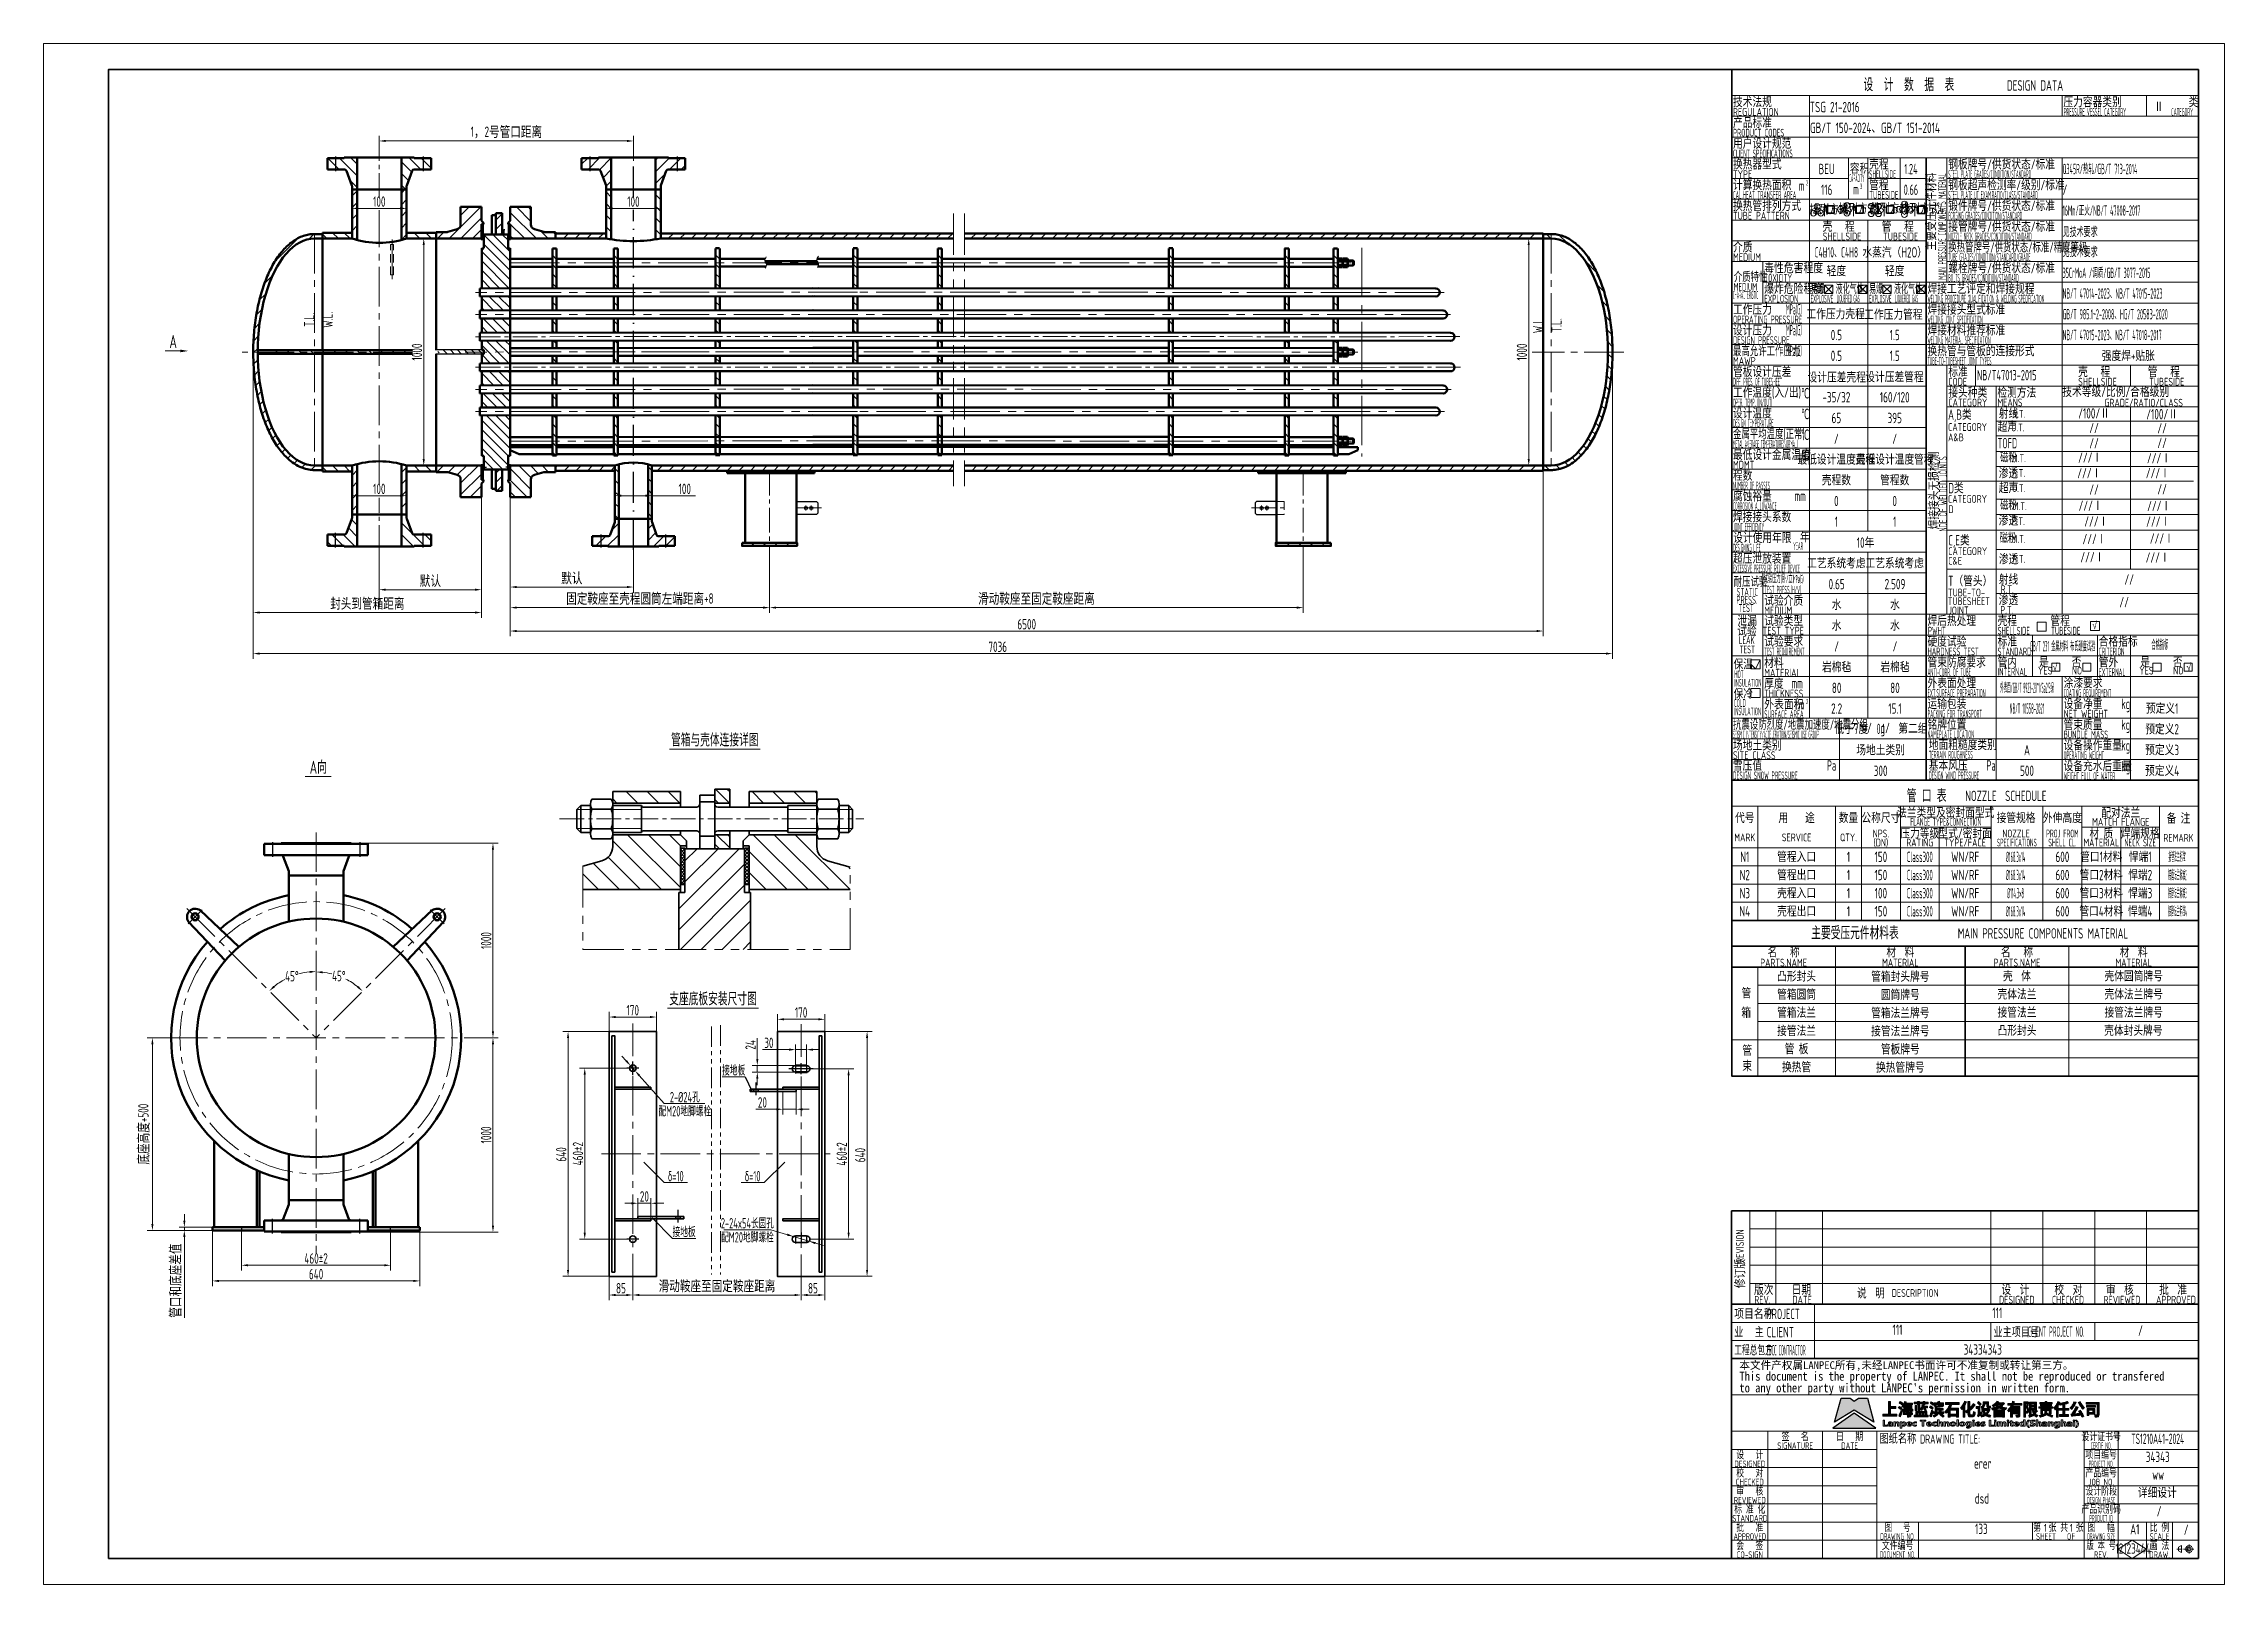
# Model space of a CAD drawing. Header units: millimetres. Extents: x 5765 to 6606, y -201 to 393.
import ezdxf
from ezdxf.enums import TextEntityAlignment as Align

# ---------------------------------------------------------------- set-up
doc = ezdxf.new("R2010")
doc.units = ezdxf.units.MM
for name, pattern in [('ACAD_ISO10W100', [18, 12, -3, 0, -3]), ('CENTER', [50.8, 31.75, -6.35, 6.35, -6.35]), ('CENTER2', [28.575, 19.05, -3.175, 3.175, -3.175]), ('DASHED', [0.75, 0.5, -0.25]), ('DASHED2', [9.525, 6.35, -3.175]), ('PHANTOM2', [31.75, 15.875, -3.175, 3.175, -3.175, 3.175, -3.175])]:
    doc.linetypes.add(name, pattern=pattern)
for name, color, linetype, lineweight in [('1', 4, 'Continuous', 25), ('1粗实线', 7, 'Continuous', 35), ('2', 7, 'Continuous', 50), ('2细实线', 3, 'Continuous', 13), ('3', 1, 'ACAD_ISO10W100', 25), ('3中心线', 1, 'CENTER2', 13), ('4虚线', 4, 'DASHED2', 13), ('5双点划线', 2, 'PHANTOM2', 13), ('6剖面线', 6, 'Continuous', 13), ('7', 6, 'Continuous', 20), ('7文本', 2, 'Continuous', 13), ('8标注', 3, 'Continuous', 13), ('9图表', 4, 'Continuous', 13), ('尺寸标注', 3, 'Continuous', 25)]:
    doc.layers.add(name, color=color, linetype=linetype, lineweight=lineweight)
doc.layers.add('LOGO 1', color=7, linetype='Continuous', true_color=0x1e2380)
doc.layers.add('LOGO 2', color=7, linetype='Continuous', true_color=0x0075c2)
doc.styles.add('lanpec', font='bpec_e.shx', dxfattribs={"width": 0.75, "bigfont": 'hztxt.shx'})
doc.styles.add('lanpec-dim', font='bpec_e.shx', dxfattribs={"width": 0.75})
doc.styles.add('黑体', font='simhei.ttf', dxfattribs={"width": 1.5})
doc.dimstyles.new('lanpec', dxfattribs={"dimtxt": 4, "dimasz": 2.5, "dimexe": 2, "dimexo": 0, "dimtad": 1, "dimdsep": 46, "dimtxsty": 'lanpec-dim', "dimcen": 2.5, "dimclrd": 256, "dimclre": 256, "dimclrt": 256, "dimazin": 0, "dimtfac": 1, "dimtmove": 0, "dimatfit": 3, "dimfxl": 1, "dimlwd": -1, "dimlwe": -1, "dimarcsym": 0})
doc.dimstyles.new('lanpec$2', dxfattribs={"dimtxt": 4, "dimasz": 2.5, "dimexe": 2, "dimexo": 0, "dimtad": 1, "dimtih": 1, "dimtoh": 1, "dimdsep": 46, "dimtxsty": 'lanpec-dim', "dimcen": 2.5, "dimclrd": 256, "dimclre": 256, "dimclrt": 256, "dimazin": 0, "dimtfac": 1, "dimtmove": 1, "dimatfit": 3, "dimfxl": 1, "dimlwd": -1, "dimlwe": -1, "dimarcsym": 0})
pattern_1 = [(45, (-25207.5384, -9927.064), (-2.24506403, 2.24506403), [])]
pattern_2 = [(135, (-25207.5384, -9927.064), (-2.24506403, -2.24506403), [])]
pattern_3 = [(135, (5299.457, 1522.75), (-4.041115, -4.041115), [])]
pattern_4 = [(45, (5299.4572, 1522.7501), (-0.6735192, 0.6735192), []), (135, (5299.4572, 1522.7501), (-0.6735192, -0.6735192), [])]

msp = doc.modelspace()

# ---------------------------------------------------------------- texts
at = {"layer": '2细实线', "insert": (5814.985, 278.585), "char_height": 5, "attachment_point": 5, "style": 'lanpec-dim'}
msp.add_mtext('A', dxfattribs=at)
at = {"layer": '7文本', "style": 'lanpec'}
for s, width, p in [('TSG 21-2016', 0.75, (6446.138, 368.994)), ('Ⅱ', 0.75, (6578.877, 369.114)), ('GB/T 150-2024、GB/T 151-2014', 0.75, (6446.248, 360.976)), ('Q345R/热轧/GB/T 713-2014', 0.4, (6543.638, 345.114)), ('/', 0.75, (6543.638, 337.114)), ('16Mn/正火/NB/T 47008-2017', 0.4, (6543.638, 329.114)), ('见技术要求', 0.5, (6543.638, 320.897)), ('见技术要求', 0.5, (6543.638, 313.114)), ('35CrMoA /调质/GB/T 3077-2015', 0.4, (6543.638, 305.114)), ('NB/T 47014-2023、NB/T 47015-2023', 0.4, (6543.638, 297.114)), ('GB/T 985.1~2-2008、HG/T 20583-2020', 0.4, (6543.638, 289.114)), ('NB/T 47015-2023、NB/T 47018-2017', 0.4, (6543.638, 281.114))]:
    msp.add_text(s, height=4, dxfattribs=dict(at, width=width)).set_placement(p, align=Align.MIDDLE_LEFT)
for s, height, width, p in [('BEU', 4, 0.75, (6452.638, 345.114)), ('1.24', 4, 0.65, (6485.138, 345.114)), ('116', 4, 0.75, (6452.638, 337.114)), ('0.66', 4, 0.65, (6485.138, 337.114)), ('排列方式1', 4, 0.75, (6454.178, 329.515)), ('排列方式2', 4, 0.75, (6465.519, 329.805)), ('排列方式3', 4, 0.75, (6477.842, 329.935)), ('排列方式4', 4, 0.75, (6489.512, 329.805)), ('C4H10、C4H8', 4, 0.5, (6456.388, 312.985)), ('2', 1.5, 0.75, (6452.044, 311.619)), ('水蒸汽（H2O）', 4, 0.75, (6478.888, 312.985)), ('2', 1.5, 0.75, (6474.573, 311.619)), ('轻度', 4, 0.75, (6456.388, 305.763)), ('轻度', 4, 0.75, (6478.888, 305.763)), ('工作压力壳程', 4, 0.75, (6456.103, 289.17)), ('工作压力管程', 4, 0.75, (6478.373, 288.96)), ('0.5', 4, 0.75, (6456.388, 281.114)), ('1.5', 4, 0.75, (6478.888, 281.114)), ('0.5', 4, 0.75, (6456.388, 273.114)), ('1.5', 4, 0.75, (6478.888, 273.114)), ('强度焊+贴胀', 4, 0.75, (6568.973, 273.074)), ('设计压差壳程', 4, 0.75, (6456.523, 264.79)), ('设计压差管程', 4, 0.75, (6478.793, 264.9)), ('-35/32', 4, 0.75, (6456.388, 257.114)), ('160/120', 4, 0.75, (6478.888, 257.114)), ('/100/Ⅱ', 4, 0.75, (6555.763, 250.901)), ('/100/Ⅱ', 4, 0.75, (6582.013, 250.581)), ('65', 4, 0.75, (6456.388, 249.114)), ('395', 4, 0.75, (6478.888, 249.114)), ('//', 4, 0.75, (6555.763, 245.251)), ('//', 4, 0.75, (6582.013, 245.141)), ('最低设计温度壳程', 4, 0.75, (6456.388, 233.114)), ('/', 4, 0.75, (6456.388, 241.114)), ('最低设计温度管程', 4, 0.75, (6478.888, 233.114)), ('/', 4, 0.75, (6478.888, 241.114)), ('///Ⅰ', 4, 0.75, (6554.256, 233.831)), ('//', 4, 0.75, (6555.763, 239.381)), ('///Ⅰ', 4, 0.75, (6580.796, 233.621)), ('//', 4, 0.75, (6582.013, 239.491)), ('壳程数', 4, 0.75, (6456.388, 225.114)), ('管程数', 4, 0.75, (6478.888, 225.114)), ('///Ⅰ', 4, 0.75, (6553.936, 227.861)), ('///Ⅰ', 4, 0.75, (6580.366, 227.861)), ('0', 4, 0.75, (6456.388, 217.114)), ('0', 4, 0.75, (6478.888, 217.114)), ('//', 4, 0.75, (6555.763, 221.511)), ('//', 4, 0.75, (6582.013, 221.621)), ('1', 4, 0.65, (6456.388, 209.114)), ('1', 4, 0.65, (6478.888, 209.114)), ('///Ⅰ', 4, 0.75, (6554.436, 215.301)), ('///Ⅰ', 4, 0.75, (6556.626, 209.225)), ('///Ⅰ', 4, 0.75, (6580.486, 209.161)), ('///Ⅰ', 4, 0.75, (6580.866, 215.191)), ('10年', 4, 0.75, (6467.638, 201.065)), ('///Ⅰ', 4, 0.75, (6555.942, 202.464)), ('///Ⅰ', 4, 0.75, (6581.906, 202.651)), ('工艺系统考虑', 4, 0.75, (6456.388, 193.114)), ('工艺系统考虑', 4, 0.75, (6478.888, 193.114)), ('///Ⅰ', 4, 0.75, (6555.116, 195.441)), ('///Ⅰ', 4, 0.75, (6580.286, 195.331)), ('//', 4, 0.75, (6569.322, 186.854)), ('//', 4, 0.75, (6567.376, 178.111)), ('√', 3, 0.75, (6556.026, 169.181)), ('GB/T 231 金属材料 布氏硬度试验', 4, 0.3, (6543.683, 161.114)), ('合格指标', 4, 0.3, (6581.159, 161.693)), ('√', 3, 0.75, (6540.726, 152.961)), ('√', 3, 0.75, (6592.33, 153.041)), ('NB/T 10558-2021', 4, 0.3, (6529.91, 137.114)), ('N1', 4, 0.75, (6421.062, 79.922)), ('管程入口', 4, 0.75, (6441.062, 79.922)), ('1', 4, 0.75, (6461.062, 79.922)), ('150', 4, 0.75, (6473.562, 79.922)), ('Class300', 4, 0.45, (6488.562, 79.922)), ('WN/RF', 4, 0.75, (6506.062, 79.922)), ('%%C168.3x14', 4, 0.3, (6525.508, 79.922)), ('600', 4, 0.75, (6543.562, 79.922)), ('管口1材料', 4, 0.75, (6558.562, 79.922)), ('悍端1', 4, 0.75, (6573.562, 79.922)), ('接管法兰标准1', 4, 0.2, (6587.948, 79.922)), ('N3', 4, 0.75, (6421.062, 65.922)), ('N2', 4, 0.75, (6421.062, 72.922)), ('壳程入口', 4, 0.75, (6441.062, 65.922)), ('管程出口', 4, 0.75, (6441.062, 72.922)), ('1', 4, 0.75, (6461.062, 72.922)), ('1', 4, 0.75, (6461.062, 65.922)), ('150', 4, 0.75, (6473.562, 72.922)), ('100', 4, 0.75, (6473.562, 65.922)), ('Class300', 4, 0.45, (6488.562, 72.922)), ('Class300', 4, 0.45, (6488.562, 65.922)), ('WN/RF', 4, 0.75, (6506.062, 72.922)), ('WN/RF', 4, 0.75, (6506.062, 65.922)), ('%%C168.3x14', 4, 0.3, (6525.508, 72.922)), ('%%C114.3×8', 4, 0.3, (6525.508, 65.922)), ('600', 4, 0.75, (6543.562, 72.922)), ('600', 4, 0.75, (6543.562, 65.922)), ('管口3材料', 4, 0.75, (6558.562, 65.922)), ('管口2材料', 4, 0.75, (6558.562, 72.922)), ('悍端3', 4, 0.75, (6573.562, 65.922)), ('悍端2', 4, 0.75, (6573.562, 72.922)), ('接管法兰标准3', 4, 0.2, (6587.948, 65.922)), ('接管法兰标准2', 4, 0.2, (6587.948, 72.922)), ('N4', 4, 0.75, (6421.062, 58.922)), ('壳程出口', 4, 0.75, (6441.062, 58.922)), ('1', 4, 0.75, (6461.062, 58.922)), ('150', 4, 0.75, (6473.562, 58.922)), ('Class300', 4, 0.45, (6488.562, 58.922)), ('WN/RF', 4, 0.75, (6506.062, 58.922)), ('%%C168.3x14', 4, 0.3, (6525.508, 58.922)), ('600', 4, 0.75, (6543.562, 58.922)), ('管口4材料', 4, 0.75, (6558.562, 58.922)), ('悍端4', 4, 0.75, (6573.562, 58.922)), ('接管法兰标准4', 4, 0.2, (6587.948, 58.922)), ('凸形封头', 4, 0.75, (6441.045, 33.831)), ('管箱封头牌号', 4, 0.75, (6481.047, 33.715)), ('壳  体', 4, 0.75, (6526.047, 33.925)), ('壳体圆筒牌号', 4, 0.75, (6571.047, 33.925)), ('管箱圆筒', 4, 0.75, (6441.045, 26.831)), ('圆筒牌号', 4, 0.75, (6481.047, 26.715)), ('壳体法兰', 4, 0.75, (6526.047, 26.925)), ('壳体法兰牌号', 4, 0.75, (6571.047, 26.925)), ('管箱法兰', 4, 0.75, (6441.045, 19.831)), ('管箱法兰牌号', 4, 0.75, (6481.047, 19.715)), ('接管法兰', 4, 0.75, (6526.047, 19.925)), ('接管法兰牌号', 4, 0.75, (6571.047, 19.925)), ('接管法兰', 4, 0.75, (6441.045, 12.831)), ('接管法兰牌号', 4, 0.75, (6481.047, 12.715)), ('凸形封头', 4, 0.75, (6526.047, 12.925)), ('壳体封头牌号', 4, 0.75, (6570.925, 12.925)), ('换热管', 4, 0.75, (6441.045, -1.169)), ('管 板', 4, 0.75, (6441.045, 5.831)), ('换热管牌号', 4, 0.75, (6481.047, -1.285)), ('管板牌号', 4, 0.75, (6481.047, 5.715)), ('111', 4, 0.75, (6479.965, -102.39, 0)), ('111', 4, 0.75, (6518.436, -95.89)), ('/', 4, 0.75, (6573.685, -102.71, 0)), ('34334343', 4, 0.75, (6512.854, -110, 0)), ('TS1210A41-2024', 4, 0.5, (6580.335, -144.44, 0)), ('34343', 4, 0.75, (6580.335, -151.41, 0)), ('erer', 4, 0.75, (6512.849, -153.92, 0)), ('ww', 4, 0.75, (6580.495, -158.23, 0)), ('dsd', 4, 0.75, (6512.531, -167.417, 0)), ('详细设计', 4, 0.75, (6580.175, -165.227, 0)), ('/', 4, 0.75, (6580.848, -172.357, 0)), ('133', 4, 0.75, (6512.315, -179.15)), ('12123444', 4, 0.75, (6570.825, -186.75, 0)), ('A1', 4, 0.75, (6571.488, -179.327, 0)), ('/', 4, 0.75, (6591.301, -179.46, 0))]:
    msp.add_text(s, height=height, dxfattribs=dict(at, width=width)).set_placement(p, align=Align.MIDDLE_CENTER)
at = {"layer": '7文本', "style": 'lanpec', "width": 0.75}
for s, p in [('T.L.', (5867.443, 286.973)), ('W.L.', (5874.558, 286.973)), ('W.L.', (6341.359, 284.91)), ('T.L.', (6348.474, 284.91))]:
    msp.add_text(s, height=4, rotation=90, dxfattribs=at).set_placement(p, align=Align.MIDDLE_CENTER)
at = {"layer": '7文本', "color": 6, "style": 'lanpec', "width": 0.75}
for s, p in [('0.65', (6456.492, 185.079)), ('2.509', (6478.992, 185.079))]:
    msp.add_text(s, height=4, dxfattribs=at).set_placement(p, align=Align.MIDDLE_CENTER)
at = {"layer": '7文本', "color": 2, "style": 'lanpec'}
for s, width, p in [('水', 0.75, (6456.492, 177.079)), ('水', 0.75, (6478.992, 177.079)), ('水', 0.75, (6456.492, 169.079)), ('水', 0.75, (6478.992, 169.079)), ('/', 0.75, (6456.492, 161.079)), ('/', 0.75, (6478.992, 161.079)), ('岩棉毡', 0.75, (6456.492, 153.079)), ('岩棉毡', 0.75, (6478.992, 153.079)), ('80', 0.75, (6456.492, 145.079)), ('80', 0.75, (6478.992, 145.079)), ('2.2', 0.75, (6456.492, 137.079)), ('15.1', 0.75, (6478.992, 137.079)), ('预定义1', 0.75, (6582.013, 137.114)), ('低于7度', 0.75, (6462.148, 129.256)), ('0.1', 0.5, (6473.508, 129.256)), ('第二组', 0.75, (6485.9, 129.38)), ('预定义2', 0.75, (6582.013, 129.114)), ('场地土类别', 0.75, (6473.462, 121.079)), ('A', 0.75, (6529.91, 121.114)), ('预定义3', 0.75, (6582.013, 121.114)), ('300', 0.75, (6473.462, 113.096)), ('500', 0.75, (6529.91, 113.114)), ('预定义4', 0.75, (6582.013, 113.114))]:
    msp.add_text(s, height=4, dxfattribs=dict(at, width=width)).set_placement(p, align=Align.MIDDLE_CENTER)
at = {"layer": '7文本', "style": 'lanpec', "oblique": 0.2, "width": 0.25}
msp.add_text('外表面/GB/T 8923-2011/Sa2.5级', height=4, dxfattribs=at).set_placement((6529.91, 145.114), align=Align.MIDDLE_CENTER)
at = {"layer": '7文本', "color": 4, "style": 'lanpec', "width": 0.75}
for s, height, p in [('主要受压元件材料表', 5, (6463.58, 50.58)), ('MAIN PRESSURE COMPONENTS MATERIAL ', 4, (6536.9, 50.425)), ('名   称', 4, (6436.047, 43.139)), ('材  料', 4, (6481.047, 43.139)), ('名   称', 4, (6526.047, 43.139)), ('材  料', 4, (6571.047, 43.139)), ('PARTS.NAME', 3, (6436.047, 39.139)), ('MATERIAL', 3, (6481.047, 39.139)), ('PARTS.NAME', 3, (6526.047, 39.139)), ('MATERIAL', 3, (6571.047, 39.139))]:
    msp.add_text(s, height=height, dxfattribs=at).set_placement(p, align=Align.MIDDLE_CENTER)
at = {"layer": '7文本', "style": 'lanpec', "width": 0.75}
for s, p in [('管', (6419.836, 25.323)), ('箱', (6419.733, 17.833)), ('束', (6420.138, -2.74)), ('管', (6420.138, 3.213))]:
    msp.add_text(s, height=4, dxfattribs=at).set_placement(p)
at = {"layer": '7文本', "char_height": 4, "attachment_point": 5, "style": 'lanpec'}
for s, insert in [('\\A1;{\\W0.55;接地板}', (6031.143, -2.415)), ('\\A1;{\\W0.55;配M20地脚螺栓}', (6012.317, -18.142)), ('\\A1;{\\W0.55;2-%%C24孔}', (6012.317, -12.717)), ('\\A1;{\\W0.55;δ=10}', (6008.815, -43.187)), ('\\A1;{\\W0.55;δ=10}', (6038.454, -43.187)), ('\\A1;{\\W0.55;接地板}', (6012.028, -64.705)), ('\\A1;{\\W0.55;2-24x54长圆孔}', (6036.464, -61.323)), ('\\A1;{\\W0.55;配M20地脚螺栓}', (6036.464, -66.748))]:
    msp.add_mtext(s, dxfattribs=dict(at, insert=insert))

# ---------------------------------------------------------------- blocks, each defined once
blk = doc.blocks.new('项目信息')
at = {"layer": '1粗实线'}
blk.add_line((0, 0, 0), (-180, 0, 0), dxfattribs=at)
at = {"layer": '1粗实线', "elevation": 0}
blk.add_lwpolyline([(-180, 0), (0, 0), (0, 21), (-180, 21)], close=True, dxfattribs=at)
at = {"layer": '9图表'}
for p, q in [((-148, 21, 0), (-148, 0, 0)), ((-180, 14), (0, 14)), ((-80, 14, 0), (-80, 7, 0)), ((-40, 14, 0), (-40, 7, 0)), ((-180, 7), (0, 7))]:
    blk.add_line(p, q, dxfattribs=at)
at = {"layer": '7文本', "style": 'lanpec', "width": 0.75}
for tag, p in [('项目名称', (-147.5, 17.5)), ('业主', (-147.5, 10.5)), ('业主项目号', (-39.5, 10.5, 0)), ('工程总包方', (-147.5, 3.5))]:
    blk.add_attdef(tag, text='', height=4, dxfattribs=at).set_placement(p, align=Align.MIDDLE_LEFT)
at = {"layer": '9图表', "style": 'lanpec'}
for s, width, p in [('项目名称', 0.7, (-179, 17.25, 0)), ('PROJECT', 0.7, (-166.5, 17.23, 0)), ('业   主', 0.65, (-179, 10.25, 0)), ('CLIENT', 0.75, (-166.5, 10.23, 0)), ('业主项目号', 0.65, (-79, 10.25, 0)), ('CLIENT PROJECT NO.', 0.4, (-65.7, 10.41, 0)), ('工程总包方', 0.55, (-179, 3.25, 0)), ('EPCC CONTRACTOR', 0.3, (-166.5, 3.25, 0))]:
    blk.add_text(s, height=4, dxfattribs=dict(at, width=width)).set_placement(p, align=Align.MIDDLE_LEFT)
blk = doc.blocks.new('修订栏')
at = {"layer": '1粗实线'}
for p, q in [((470.95, 1959.85), (470.95, 1923.85)), ((650.95, 1959.85), (470.95, 1959.85)), ((650.95, 1923.85), (650.95, 1959.85)), ((470.95, 1923.85), (650.95, 1923.85))]:
    blk.add_line(p, q, dxfattribs=at)
at = {"layer": '9图表'}
for p, q in [((470.95, 1959.85), (650.95, 1959.85)), ((470.95, 1959.85), (470.95, 1923.85)), ((470.95, 1959.85), (470.95, 1923.85)), ((650.95, 1959.85), (470.95, 1959.85)), ((477.95, 1959.85), (477.95, 1923.85)), ((487.95, 1959.85), (487.95, 1923.85)), ((505.95, 1959.85), (505.95, 1923.85)), ((570.95, 1923.85), (570.95, 1959.85)), ((590.95, 1923.85), (590.95, 1959.85)), ((610.95, 1923.85), (610.95, 1959.85)), ((630.95, 1923.85), (630.95, 1959.85)), ((650.95, 1959.85), (650.95, 1923.85)), ((650.95, 1923.85), (650.95, 1959.85)), ((478, 1952.85), (650.95, 1952.85)), ((478, 1945.85), (650.95, 1945.85)), ((478, 1938.85), (650.95, 1938.85)), ((478, 1931.85), (650.95, 1931.85)), ((470.95, 1923.85), (650.95, 1923.85)), ((470.95, 1923.85), (650.95, 1923.85))]:
    blk.add_line(p, q, dxfattribs=at)
at = {"layer": '7文本', "color": 4, "style": 'lanpec', "width": 0.75}
for s, height, p in [('REVISION', 3, (475.65, 1939.81)), ('修订版', 4, (476.21, 1930.02))]:
    blk.add_text(s, height=height, rotation=90, dxfattribs=at).set_placement(p)
for s, height, p in [('版次', 4, (479.59, 1927.4)), ('REV.', 3, (479.69, 1924.07)), ('DATE', 3, (494.39, 1924.07)), ('日期', 4, (494.11, 1927.4)), ('说  明', 4, (519.28, 1926.06)), ('DESCRIPTION', 3, (532.7, 1926.66)), ('DESIGNED', 3, (574.06, 1924.07)), ('设  计', 4, (574.99, 1927.4)), ('CHECKED', 3, (594.44, 1924.07)), ('校  对', 4, (595.4, 1927.4)), ('REVIEWED', 3, (614.4, 1924.07)), ('审  核', 4, (615.27, 1927.4)), ('APPROVED', 3, (634.62, 1924.07)), ('批  准', 4, (635.81, 1927.4))]:
    blk.add_text(s, height=height, dxfattribs=at).set_placement(p)
blk = doc.blocks.new('A1')
at = {"layer": '1粗实线'}
blk.add_lwpolyline([(-816, 10), (-10, 10), (-10, 584), (-816, 584)], close=True, dxfattribs=at)
at = {"layer": '9图表'}
blk.add_lwpolyline([(-841, 0), (0, 0), (0, 594), (-841, 594)], close=True, dxfattribs=at)
blk = doc.blocks.new('换热器设计数据表')
for p, q in [((-141.04, -83.12), (-144.19, -83.12)), ((-144.19, -83.12), (-144.19, -86.27)), ((-141.04, -86.27), (-141.04, -83.12)), ((-127.94, -83.12), (-131.09, -83.12)), ((-131.09, -83.12), (-131.09, -86.27)), ((-127.94, -86.27), (-127.94, -83.12)), ((-118.54, -83.12), (-121.69, -83.12)), ((-121.69, -83.12), (-121.69, -86.27)), ((-118.54, -86.27), (-118.54, -83.12)), ((-105.44, -83.12), (-108.59, -83.12)), ((-108.59, -83.12), (-108.59, -86.27)), ((-105.44, -86.27), (-105.44, -83.12)), ((-144.19, -86.27), (-141.04, -86.27)), ((-131.09, -86.27), (-127.94, -86.27)), ((-121.69, -86.27), (-118.54, -86.27)), ((-108.59, -86.27), (-105.44, -86.27)), ((-58.74, -212.99), (-62.24, -212.99)), ((-62.24, -212.99), (-62.24, -216.49)), ((-62.24, -216.49), (-58.74, -216.49)), ((-58.74, -216.49), (-58.74, -212.99)), ((-38.15, -212.77), (-41.65, -212.77)), ((-41.65, -212.77), (-41.65, -216.27)), ((-41.65, -216.27), (-38.15, -216.27)), ((-38.15, -216.27), (-38.15, -212.77)), ((-169.06, -227.53), (-172.56, -227.53)), ((-172.56, -227.53), (-172.56, -231.03)), ((-172.56, -231.03), (-169.06, -231.03)), ((-169.06, -231.03), (-169.06, -227.53)), ((-53.44, -228.83), (-56.59, -228.83)), ((-56.59, -228.83), (-56.59, -231.98)), ((-56.59, -231.98), (-53.44, -231.98)), ((-53.44, -231.98), (-53.44, -228.83)), ((-41.46, -228.83), (-44.61, -228.83)), ((-44.61, -228.83), (-44.61, -231.98)), ((-44.61, -231.98), (-41.46, -231.98)), ((-41.46, -231.98), (-41.46, -228.83)), ((-14.39, -228.83), (-17.54, -228.83)), ((-17.54, -228.83), (-17.54, -231.98)), ((-17.54, -231.98), (-14.39, -231.98)), ((-14.39, -231.98), (-14.39, -228.83)), ((-2.41, -228.83), (-5.56, -228.83)), ((-5.56, -228.83), (-5.56, -231.98)), ((-5.56, -231.98), (-2.41, -231.98)), ((-2.41, -231.98), (-2.41, -228.83)), ((-169.06, -238.56), (-172.56, -238.56)), ((-172.56, -238.56), (-172.56, -242.06)), ((-172.56, -242.06), (-169.06, -242.06)), ((-169.06, -242.06), (-169.06, -238.56))]:
    blk.add_line(p, q)
at = {"layer": '1粗实线'}
for p, q in [((0, 0), (-180, 0)), ((-180, 0), (-180, -274)), ((0, 0), (0, -274)), ((-105, -34), (-105, -274)), ((-140.47, -52.59), (-143.27, -52.59)), ((-143.27, -52.59), (-143.27, -55.39)), ((-143.27, -55.39), (-140.47, -55.39)), ((-140.47, -55.39), (-140.47, -52.59)), ((-129.36, -52.59), (-132.16, -52.59)), ((-132.16, -52.59), (-132.16, -55.39)), ((-132.16, -55.39), (-129.36, -55.39)), ((-129.36, -55.39), (-129.36, -52.59)), ((-117.49, -52.59), (-120.29, -52.59)), ((-120.29, -52.59), (-120.29, -55.39)), ((-120.29, -55.39), (-117.49, -55.39)), ((-117.49, -55.39), (-117.49, -52.59)), ((-105.53, -52.69), (-108.33, -52.69)), ((-108.33, -52.69), (-108.33, -55.49)), ((-108.33, -55.49), (-105.53, -55.49)), ((-105.53, -55.49), (-105.53, -52.69)), ((0, -274), (-180, -274))]:
    blk.add_line(p, q, dxfattribs=at)
at = {"layer": '2细实线'}
for p, q in [((-172.56, -229.28), (-170.81, -231.03)), ((-170.81, -231.03), (-169.06, -227.53))]:
    blk.add_line(p, q, dxfattribs=at)
at = {"layer": '9图表'}
for p, q in [((0, -10), (-180, -10)), ((-150, -10), (-150, -154)), ((-52.5, -10), (-52.5, -18)), ((-20, -10), (-20, -18)), ((0, -18), (-180, -18)), ((0, -26), (-180, -26)), ((0, -34), (-180, -34)), ((-135, -42), (-180, -42)), ((-135, -34), (-135, -50)), ((-127.5, -34), (-127.5, -50)), ((-105, -42), (-127.5, -42)), ((-115, -34), (-115, -50)), ((-97, -34), (-97, -82)), ((0, -42), (-97, -42)), ((0, -42), (-97, -42)), ((-52.5, -34), (-52.5, -210)), ((-105, -50), (-180, -50)), ((0, -50), (-97, -50)), ((0, -50), (-97, -50)), ((-105, -58), (-180, -58)), ((-144.15, -51.6), (-144.15, -56.46)), ((-144.15, -56.46), (-144.15, -54.98)), ((-133.05, -51.6), (-133.05, -56.46)), ((-133.05, -56.46), (-133.05, -54.98)), ((-127.5, -58), (-127.5, -178)), ((-121.18, -51.6), (-121.18, -56.46)), ((-121.18, -56.46), (-121.18, -54.98)), ((-109.32, -51.7), (-109.32, -56.55)), ((0, -58), (-97, -58)), ((-105, -66), (-180, -66)), ((0, -66), (-97, -66)), ((-105, -74), (-180, -74)), ((-167.96, -74), (-167.96, -90)), ((0, -74), (-97, -74)), ((0, -82), (-167.96, -82)), ((0, -90), (-180, -90)), ((0, -98), (-180, -98)), ((0, -106), (-180, -106)), ((0, -114), (-180, -114)), ((0, -114), (-97, -114)), ((-97, -114), (-97, -210)), ((-85.95, -122), (-85.95, -114)), ((-26.25, -114), (-26.25, -122)), ((-105, -122), (-180, -122)), ((0, -122), (-97, -122)), ((0, -122), (-97, -122)), ((-77.95, -122), (-77.95, -210)), ((-105, -130), (-180, -130)), ((-77.95, -130), (-97, -130)), ((0, -130), (-85.95, -130)), ((-26.25, -130), (-26.25, -192.64)), ((-105, -138), (-180, -138)), ((0, -135.6), (-77.95, -135.6)), ((0, -141.16), (-77.95, -141.16)), ((-105, -146), (-180, -146)), ((0, -147.24), (-77.95, -147.24)), ((-105, -154), (-180, -154)), ((-150, -154), (-150, -250)), ((-1.92, -158.71), (-98.92, -158.71)), ((0, -152.97), (-77.95, -152.97)), ((-105, -162), (-180, -162)), ((0, -165.6), (-77.95, -165.6)), ((-105, -170), (-180, -170)), ((0, -171.52), (-77.95, -171.52)), ((-105, -178), (-180, -178)), ((0.09, -177.55), (-96.91, -177.55)), ((0.03, -185.02), (-77.93, -185.02)), ((-105, -186), (-180, -186)), ((-127.5, -186), (-127.5, -250)), ((-0.09, -192.64), (-97.09, -192.64)), ((-105, -194), (-180, -194)), ((-167.96, -194.21), (-167.96, -226.21)), ((-105, -210), (-180, -210)), ((-105, -202), (-167.96, -202)), ((0, -210), (-105, -210)), ((0, -202), (-77.95, -202)), ((-77.95, -210), (-77.95, -274)), ((0, -218), (-167.96, -218)), ((-63.95, -218), (-63.95, -234)), ((-38.95, -218), (-38.95, -234)), ((-26.25, -218), (-26.25, -234)), ((0, -226), (-180, -226)), ((-167.96, -226.21), (-167.96, -250)), ((0, -234), (-167.96, -234)), ((0, -234), (-167.96, -234)), ((-52.5, -234), (-52.5, -274)), ((-26.25, -234), (-26.25, -274)), ((0, -242), (-167.96, -242)), ((0, -250), (-180, -250)), ((-138.45, -250), (-138.45, -274)), ((-52.5, -258), (-180, -258)), ((0, -258), (-52.5, -258)), ((0, -266), (-180, -266)), ((0, -266), (-52.5, -266)), ((0, -274), (-180, -274)), ((0, -274), (-180, -274)), ((-77.95, -273.66), (-77.95, -274)), ((-52.5, -273.66), (-52.5, -274)), ((-26.25, -273.66), (-26.25, -274))]:
    blk.add_line(p, q, dxfattribs=at)
at = {"layer": '9图表', "linetype": 'DASHED', "ltscale": 0.6}
for p, q in [((-147.04, -52.84), (-148.48, -55.34)), ((-145.6, -55.34), (-148.48, -55.34)), ((-147.04, -52.84), (-145.6, -55.34)), ((-138.07, -53.9), (-135.57, -52.46)), ((-138.07, -53.9), (-135.57, -55.34)), ((-135.57, -52.46), (-135.57, -55.34)), ((-123.35, -52.7), (-126.23, -52.7)), ((-126.23, -52.7), (-126.23, -55.58)), ((-123.35, -55.58), (-126.23, -55.58)), ((-123.35, -55.58), (-123.35, -52.7)), ((-115.46, -53.87), (-113.42, -51.84)), ((-115.46, -53.87), (-113.42, -55.91)), ((-111.39, -53.87), (-113.42, -51.84)), ((-113.42, -55.91), (-111.39, -53.87))]:
    blk.add_line(p, q, dxfattribs=at)
at = {"layer": '9图表'}
for points in [[(-144.15, -51.6, 0, 1, 0), (-144.15, -53.31, 1, 1, 0)], [(-133.05, -51.6, 0, 1, 0), (-133.05, -53.31, 1, 1, 0)], [(-121.18, -51.6, 0, 1, 0), (-121.18, -53.31, 1, 1, 0)], [(-109.32, -51.6, 0, 1, 0), (-109.32, -53.31, 1, 1, 0)]]:
    blk.add_lwpolyline(points, format="xyseb", dxfattribs=at)
for centre in [(-148.48, -55.34), (-147.04, -52.84), (-145.6, -55.34), (-138.07, -53.9), (-135.57, -52.46), (-135.57, -55.34), (-126.23, -52.7), (-126.23, -55.58), (-123.35, -52.7), (-123.35, -55.58), (-115.46, -53.87), (-113.42, -51.84), (-113.42, -55.91), (-111.39, -53.87)]:
    blk.add_circle(centre, 1.12, dxfattribs=at)
at = {"layer": '7文本', "color": 4, "style": 'lanpec'}
for s, height, width, p in [('设  计  数  据  表', 5, 0.75, (-129.18, -8.34)), ('DESIGN DATA', 4, 0.75, (-73.86, -8.12)), ('技术法规', 4, 0.75, (-179.5, -14.54)), ('REGULATION', 3, 0.75, (-179.5, -17.83)), ('压力容器类别', 4, 0.75, (-52.07, -14.54)), ('PRESSURE VESSEL CATEGORY', 3, 0.4, (-51.95, -17.83)), ('CATEGORY', 3, 0.4, (-10.46, -17.82)), ('类', 4, 0.75, (-3.82, -14.54)), ('产品标准', 4, 0.75, (-179.5, -22.54)), ('PRODUCT CODES', 3, 0.6, (-179.5, -25.83)), ('用户设计规范 ', 4, 0.75, (-179.5, -30.54)), ('CLIENT SPECIFICATIONS', 3, 0.5, (-179.5, -33.83)), ('换热器型式', 4, 0.75, (-179.5, -38.54)), ('TYPE', 3, 0.75, (-179.5, -41.83)), ('CAPACITY', 3, 0.3, (-134.66, -43.4)), ('容积', 4, 0.75, (-134.45, -40.17)), ('SHELLSIDE', 3, 0.5, (-127, -41.83)), ('壳程', 4, 0.75, (-127, -38.54)), ('STEEL PLATE GRADES/CONDITION/STANDARD', 3, 0.35, (-96.5, -41.83)), ('钢板牌号/供货状态/标准', 4, 0.75, (-96.5, -38.54)), ('换热管排列方式', 4, 0.75, (-179.5, -54.54)), ('CAL.HEAT TRANSFER AREA', 3, 0.45, (-179.5, -49.83)), ('计算换热面积', 4, 0.75, (-179.5, -46.54)), ('m', 4, 0.6, (-154.09, -46.75)), ('2', 2, 0.6, (-151.31, -44.65)), ('m', 4, 0.6, (-133.16, -48.1)), ('3', 2, 0.6, (-130.54, -46)), ('TUBESIDE', 3, 0.6, (-127, -49.83)), ('管程', 4, 0.75, (-127, -46.54)), ('STEEL PLATE UT EXAM.RATIO/CLASS/STANDARD', 3, 0.35, (-96.5, -49.83)), ('锻件牌号/供货状态/标准 ', 4, 0.75, (-96.5, -54.54)), ('钢板超声检测率/级别/标准', 4, 0.75, (-96.5, -46.54)), ('TUBE PATTERN', 3, 0.75, (-179.5, -57.83)), ('壳   程', 4, 0.75, (-144.94, -62.54)), ('管   程', 4, 0.75, (-122.14, -62.54)), ('接管牌号/供货状态/标准 ', 4, 0.75, (-96.5, -62.54)), ('FORGING GRADES/CONDITION/STANDARD', 3, 0.35, (-96.5, -57.83)), ('介质', 4, 0.75, (-179.5, -70.54)), ('SHELLSIDE', 3, 0.75, (-144.88, -65.83)), ('TUBESIDE', 3, 0.75, (-121.61, -65.83)), ('换热管牌号/供货状态/标准/精度等级', 4, 0.6, (-96.5, -70.54)), ('NOZZLE NECK GRADES/CONDITION/STANDARD', 3, 0.35, (-96.5, -65.83)), ('MEDIUM', 3, 0.75, (-179.5, -73.83)), ('毒性危害程度', 4, 0.7, (-167.46, -78.54)), ('TUBE GRADES/CONDITION/STANDARD/GRADE', 3, 0.35, (-96.5, -73.83)), ('螺栓牌号/供货状态/标准 ', 4, 0.75, (-96.5, -78.54)), ('MEDIUM ', 3, 0.6, (-179.26, -85.28)), ('介质特性', 4, 0.6, (-179.15, -81.94)), ('爆炸危险程度', 4, 0.7, (-167.46, -86.54)), ('TOXICITY ', 3, 0.6, (-167.46, -81.83)), ('易爆', 4, 0.5, (-149.5, -86.54)), ('液化气体', 4, 0.5, (-139.9, -86.54)), ('易爆', 4, 0.5, (-127, -86.54)), ('液化气体', 4, 0.5, (-117.4, -86.54)), ('焊接工艺评定和焊接规程', 4, 0.75, (-104.5, -86.54)), ('BOLTS GRADES/CONDITION/STANDARD', 3, 0.35, (-96.5, -81.83)), ('CHARACTERISTIC', 3, 0.3, (-179.58, -88.43)), ('工作压力', 4, 0.75, (-179.5, -94.54)), ('EXPLOSION', 3, 0.6, (-167.46, -89.83)), ('MPa(G)', 4, 0.35, (-159.07, -94.44)), ('EXPLOSIVE', 3, 0.4, (-149.5, -89.83)), ('LIQUEFIED GAS', 3, 0.3, (-139.49, -89.81)), ('EXPLOSIVE', 3, 0.4, (-127, -89.83)), ('LIQUEFIED GAS', 3, 0.3, (-116.99, -89.81)), ('WELDING PROCEDURE QUALIFICATION & WELDING SPECIFICATION', 3, 0.35, (-104.5, -89.83)), ('焊接接头型式标准', 4, 0.75, (-104.5, -94.54)), ('设计压力', 4, 0.75, (-179.5, -102.54)), ('OPERATING PRESSURE', 3, 0.6, (-179.5, -97.83)), ('MPa(G)', 4, 0.35, (-159.07, -102.44)), ('WELDING JOINT SPECIFICATION', 3, 0.35, (-104.5, -97.83)), ('焊接材料推荐标准', 4, 0.75, (-104.5, -102.54)), ('最高允许工作压力', 4, 0.6, (-179.5, -110.54)), ('DESIGN PRESSURE', 3, 0.6, (-179.5, -105.83)), ('MPa(G)', 4, 0.35, (-159.07, -110.44)), ('WELDING MATERIAL SPECIFICATION', 3, 0.35, (-104.5, -105.83)), ('换热管与管板的连接形式', 4, 0.75, (-104.5, -110.54)), ('管板设计压差', 4, 0.75, (-179.5, -118.54)), ('MAWP', 3, 0.75, (-179.5, -113.83)), ('TUBE-TO-TUBESHEET JOINT TYPES', 3, 0.35, (-104.5, -113.83)), ('标准', 4, 0.75, (-96.46, -118.54)), ('NB/T47013-2015', 4, 0.6, (-85.4, -119.81)), ('壳   程', 4, 0.75, (-46.42, -118.54)), ('管   程', 4, 0.75, (-19.53, -118.54)), ('DIFF. PRES. OF TUBESHEET', 3, 0.35, (-179.5, -121.83)), ('工作温度(入/出)', 4, 0.75, (-179.5, -126.54)), ('℃', 4, 0.53, (-153.22, -126.76)), ('接头种类', 4, 0.75, (-96.46, -126.54)), ('CODE', 3, 0.75, (-96.46, -121.83)), ('检测方法', 4, 0.75, (-77.55, -126.54)), ('技术等级/比例/合格级别', 4, 0.75, (-52.5, -126.26)), ('SHELLSIDE', 3, 0.75, (-46.37, -121.83)), ('TUBESIDE', 3, 0.75, (-18.99, -121.83)), ('OPER. TEMP. (IN/OUT)', 3, 0.35, (-179.5, -129.83)), ('设计温度', 4, 0.75, (-179.5, -134.54)), ('℃', 4, 0.53, (-153.22, -134.76)), ('A,B类', 4, 0.75, (-96.56, -135.02)), ('CATEGORY', 3, 0.75, (-96.46, -129.83)), ('MEANS', 3, 0.75, (-77.55, -129.83)), ('射线', 4, 0.75, (-76.99, -134.57)), ('R.T.', 3, 0.75, (-71.81, -134.22)), ('GRADE/RATIO/CLASS', 3, 0.75, (-36.24, -129.92)), ('金属平均温度(正常)', 4, 0.6, (-179.5, -142.54)), ('METAL AVERAGE TEMPERATURE(NORMAL) ', 3, 0.3, (-179.5, -145.83)), ('DESIGN TEMPERATURE', 3, 0.35, (-179.5, -137.83)), ('℃', 4, 0.53, (-153.22, -142.76)), ('A&B', 3, 0.75, (-96.56, -143.29)), ('CATEGORY', 3, 0.75, (-96.56, -139.31)), ('超声', 4, 0.75, (-77.45, -139.68)), ('TOFD', 4, 0.6, (-77.45, -146.03)), ('U.T.', 3, 0.75, (-72.21, -139.47)), ('最低设计金属温度', 4, 0.75, (-179.5, -150.54)), ('MDMT', 3, 0.75, (-179.5, -153.83)), ('℃', 4, 0.53, (-153.22, -150.76)), ('磁粉', 4, 0.6, (-76.52, -151.48)), ('M.T.', 3, 0.75, (-71.93, -151.37)), ('程数', 4, 0.75, (-179.5, -158.54)), ('NUMBER OF PASSES', 3, 0.35, (-179.5, -161.83)), ('D类', 4, 0.75, (-96.5, -163.36)), ('渗透', 4, 0.75, (-77.03, -157.62)), ('超声', 4, 0.75, (-76.99, -163.31)), ('P.T.', 3, 0.75, (-71.89, -157.04)), ('CORROSION ALLOWANCE', 3, 0.35, (-179.5, -169.83)), ('腐蚀裕量', 4, 0.75, (-179.5, -166.54)), ('mm', 4, 0.6, (-155.79, -166.36)), ('CATEGORY', 3, 0.75, (-96.59, -167.04)), ('D', 3, 0.75, (-96.41, -171)), ('磁粉', 4, 0.6, (-76.52, -169.85)), ('U.T.', 3, 0.75, (-71.89, -162.85)), ('M.T.', 3, 0.75, (-71.6, -169.79)), ('JOINT EFFICIENCY', 3, 0.35, (-179.5, -177.83)), ('焊接接头系数', 4, 0.75, (-179.5, -174.54)), ('渗透', 4, 0.75, (-77.03, -175.82)), ('P.T.', 3, 0.75, (-72, -175.59)), ('DESIGNING LIFE', 3, 0.35, (-179.5, -185.83)), ('设计使用年限', 4, 0.75, (-179.44, -182.54)), ('YEAR', 3, 0.35, (-156.26, -185.22)), ('年', 4, 0.75, (-153.67, -182.21)), ('CATEGORY', 3, 0.75, (-96.5, -187.17)), ('C,E类', 4, 0.75, (-96.5, -183.49)), ('磁粉', 4, 0.6, (-76.67, -182.59)), ('M.T.', 3, 0.75, (-72.08, -182.48)), ('超压泄放装置', 4, 0.75, (-179.5, -190.54)), ('超压泄放装置', 4, 0.75, (-179.5, -190.54)), ('EXCESSIVE PRESSURE RELIEF DEVICE', 3, 0.35, (-179.5, -193.83)), ('C&E', 3, 0.75, (-96.5, -190.89)), ('渗透', 4, 0.75, (-76.95, -190.76)), ('P.T.', 3, 0.75, (-71.81, -190.18)), ('耐压试验', 4, 0.6, (-179.23, -199.45)), ('STATIC', 3, 0.6, (-178.14, -202.84)), ('试验压力(卧/立)', 3, 0.4, (-167.63, -197.9)), ('TEST PRESS.(H/V)', 3, 0.4, (-167.46, -202.03)), ('MPa(G)', 3, 0.3, (-156.24, -197.92)), ('TUBE-TO-', 3, 0.75, (-96.59, -203.12)), ('T（管头）', 4, 0.75, (-96.5, -199.19)), ('射线', 4, 0.75, (-76.99, -198.57)), ('R.T.', 3, 0.75, (-76.28, -201.83)), ('PRESS.', 3, 0.6, (-178.19, -205.93)), ('泄漏', 4, 0.75, (-177.79, -214.54)), ('TEST', 3, 0.6, (-177.37, -209.1)), ('试验介质', 4, 0.75, (-167.46, -206.75)), ('试验类型', 4, 0.75, (-167.46, -214.54)), ('MEDIUM', 3, 0.75, (-167.46, -210.03)), ('焊后热处理', 4, 0.75, (-104.5, -214.54)), ('TUBESHEET', 3, 0.75, (-96.68, -206.45)), ('JOINT', 3, 0.75, (-96.5, -210)), ('壳程', 4, 0.75, (-77.45, -214.54)), ('渗透', 4, 0.75, (-77.03, -206.54)), ('P.T.', 3, 0.75, (-76.41, -209.83)), ('管程', 4, 0.75, (-57.09, -214.57)), ('试验', 4, 0.75, (-177.88, -218.46)), ('LEAK', 3, 0.6, (-177.22, -221.48)), ('TEST TYPE', 3, 0.75, (-168.08, -217.83)), ('试验要求', 4, 0.75, (-167.46, -222.54)), ('硬度试验', 4, 0.75, (-104.5, -222.54)), ('PWHT', 3, 0.6, (-104.32, -217.83)), ('标准', 4, 0.75, (-77.45, -222.54)), ('SHELLSIDE', 3, 0.6, (-77.45, -217.83)), ('TUBESIDE', 3, 0.6, (-56.85, -217.83)), ('合格指标', 4, 0.75, (-38.45, -222.54)), ('保温', 4, 0.75, (-179.3, -231.3)), ('TEST', 3, 0.6, (-176.92, -225.05)), ('TEST REQUIREMENT', 3, 0.4, (-167.46, -225.83)), ('材料 ', 4, 0.75, (-167.46, -230.75)), ('管束防腐要求', 4, 0.75, (-104.5, -230.54)), ('HARDNESS TEST', 3, 0.6, (-104.5, -225.83)), ('STANDARD', 3, 0.6, (-77.45, -225.83)), ('管内', 4, 0.75, (-77.45, -230.54)), ('是', 4, 0.75, (-61.47, -230.45)), ('否', 4, 0.75, (-48.9, -230.45)), ('管外', 4, 0.75, (-38.45, -230.5)), ('CRITERION', 3, 0.5, (-38.45, -225.83)), ('是', 4, 0.75, (-22.42, -230.45)), ('否', 4, 0.75, (-9.85, -230.45)), ('HOT ', 3, 0.45, (-178.97, -234.61)), ('INSULATION ', 3, 0.45, (-178.97, -237.91)), ('厚度', 4, 0.75, (-167.46, -238.75)), ('MATERIAL', 3, 0.75, (-167.46, -234.03)), ('ANTI-CORR. OF TUBE', 3, 0.4, (-104.5, -233.83)), ('外表面处理', 4, 0.75, (-104.5, -238.54)), ('INTERNAL', 3, 0.6, (-77.45, -233.64)), ('YES', 3, 0.75, (-61.88, -233.24)), ('涂漆要求', 4, 0.75, (-51.98, -238.54)), ('NO', 3, 0.75, (-48.81, -233.24)), ('EXTERNAL', 3, 0.5, (-38.45, -233.8)), ('YES', 3, 0.75, (-22.83, -233.24)), ('NO', 3, 0.75, (-9.76, -233.24)), ('保冷', 4, 0.75, (-179.28, -242.69)), ('COLD', 3, 0.45, (-179.11, -245.7)), ('外表面积', 4, 0.7, (-167.46, -246.75)), ('THICKNESS', 3, 0.74, (-167.46, -242.03)), ('mm', 4, 0.6, (-156.93, -238.56)), ('2', 2, 0.6, (-151.31, -244.65)), ('EXT.SURFACE PREPARATION', 3, 0.4, (-104.5, -241.83)), ('运输包装', 4, 0.75, (-104.5, -246.54)), ('COATING REQUIREMENT', 3, 0.4, (-52, -241.83)), ('设备净重', 4, 0.75, (-52, -246.54)), ('kg', 4, 0.6, (-29.74, -246.54)), ('抗震设防烈度/地震加速度/地震分组', 4, 0.6, (-179.5, -254.54)), ('INSULATION ', 3, 0.45, (-179.11, -248.96)), ('SURFACE AREA', 3, 0.5, (-167.46, -250.03)), ('m', 4, 0.6, (-154.09, -246.75)), (' /  g/  ', 4, 0.75, (-129.43, -255.82)), ('铭牌位置', 4, 0.75, (-104.5, -254.54)), ('PACKING FOR TRANSPORT ', 3, 0.4, (-104.5, -249.83)), ('管束质量', 4, 0.75, (-52.03, -254.68)), ('NET WEIGHT', 3, 0.7, (-52, -249.83)), ('kg', 4, 0.6, (-29.74, -254.54)), ('SEISMIC INTENSITY/ACCELERATION/SEISMIC USE GROUP', 3, 0.3, (-179.5, -257.83)), ('场地土类别', 4, 0.75, (-179.5, -262.54)), ('NAMEPLATE LOCATION', 3, 0.4, (-104.5, -257.77)), ('地面粗糙度类别', 4, 0.75, (-104, -262.37)), ('设备操作重量', 4, 0.75, (-52, -262.54)), ('BUNDLE MASS', 3, 0.6, (-52, -257.83)), ('kg', 4, 0.6, (-29.74, -262.54)), ('SITE CLASS', 3, 0.75, (-179.5, -265.83)), ('雪压值', 4, 0.75, (-179.53, -270.33)), ('Pa', 4, 0.6, (-143.27, -270.27)), ('TERRAIN ROUGHNESS', 3, 0.4, (-104, -265.65)), ('基本风压', 4, 0.75, (-104, -270.33)), ('Pa', 4, 0.6, (-81.76, -270.27)), ('OPERATING WEIGHT', 3, 0.4, (-52, -265.83)), ('设备充水后重量', 4, 0.75, (-52, -270.54)), ('kg', 4, 0.6, (-29.74, -270.54)), ('DESIGN SNOW PRESSURE', 3, 0.5, (-179.53, -273.61)), ('DESIGN WIND PRESSURE', 3, 0.4, (-104, -273.61)), ('WEIGHT FULL OF WATER', 3, 0.4, (-51.95, -273.83))]:
    blk.add_text(s, height=height, dxfattribs=dict(at, width=width)).set_placement(p)
for s, height, width, p in [('主要受压元件材料', 4, 0.75, (-101.09, -69.74)), ('MAIN PRESSURE COMPONENTS MATERIAL ', 3, 0.5, (-97.36, -81.06)), ('焊接接头无损检测 ', 4, 0.75, (-100.01, -177.31)), ('NDE OF WELDED JOINTS', 3, 0.6, (-97, -178.13))]:
    blk.add_text(s, height=height, rotation=90, dxfattribs=dict(at, width=width)).set_placement(p)
blk = doc.blocks.new('管口表表头')
at = {"layer": '1粗实线'}
for p, q in [((-180, 0), (-180, -26)), ((0, 0), (-180, 0)), ((0, 0), (0, -26))]:
    blk.add_line(p, q, dxfattribs=at)
at = {"layer": '9图表'}
for p, q in [((-180, -10), (0, -10)), ((-180, -10), (0, -10)), ((-180, -26), (0, -26))]:
    blk.add_line(p, q, dxfattribs=at)
at = {"layer": '9图表', "color": 4}
for p, q in [((-170, -26), (-170, -10)), ((-140, -26), (-140, -10)), ((-130, -26), (-130, -10)), ((-115, -26), (-115, -10)), ((-80, -10), (-80, -26)), ((-60, -10), (-60, -26)), ((-45, -10), (-45, -26)), ((-15, -10), (-15, -26)), ((-115, -18), (-80, -18)), ((-100, -18), (-100, -26)), ((-45, -18), (-15, -18)), ((-30, -18), (-30, -26))]:
    blk.add_line(p, q, dxfattribs=at)
at = {"layer": '7文本', "color": 4, "style": 'lanpec', "width": 0.75}
for s, height, p in [('管 口 表', 5, (-112.51, -8.44)), ('NOZZLE  SCHEDULE', 4, (-89.97, -8))]:
    blk.add_text(s, height=height, dxfattribs=at).set_placement(p)
at = {"layer": '7文本', "color": 4, "style": 'lanpec'}
for s, height, width, p in [('代号', 4, 0.75, (-175, -14.5)), ('用    途', 4, 0.75, (-155, -14.5)), ('数量', 4, 0.75, (-135, -14.5)), ('公称尺寸', 4, 0.75, (-122.5, -14.5)), ('法兰类型及密封面型式', 4, 0.75, (-97.5, -12.5)), ('FLANGE TYPE&CONNECTION', 3, 0.5, (-97.5, -16)), ('接管规格', 4, 0.75, (-70.37, -14.5)), ('外伸高度', 4, 0.75, (-52.5, -14.5)), ('MATCH FLANGE', 3, 0.75, (-30, -16)), ('配对法兰', 4, 0.75, (-30, -12.5)), ('备 注', 4, 0.75, (-7.73, -14.67)), ('MARK', 3, 0.75, (-175, -22)), ('SERVICE', 3, 0.75, (-155, -22)), ('QTY.', 3, 0.75, (-135, -22)), ('NPS.', 3, 0.75, (-122.5, -20.5)), ('(DN)', 3, 0.75, (-122.5, -24)), ('压力等级', 4, 0.75, (-107.5, -20.5)), ('RATING', 3, 0.75, (-107.5, -24)), ('型式/密封面', 4, 0.75, (-90, -20.5)), ('TYPE/FACE', 3, 0.75, (-90, -24)), ('SPECIFICATIONS', 3, 0.5, (-70.07, -24)), ('NOZZLE', 3, 0.7, (-70.37, -20.5)), ('PROJ FROM', 3, 0.55, (-52.5, -20.5)), ('SHELL CL.', 3, 0.55, (-52.5, -24)), ('MATERIAL', 3, 0.7, (-37.5, -24)), ('材 质', 4, 0.75, (-37.5, -20.5)), ('焊端规格', 4, 0.75, (-22.5, -20.5)), ('NECK SIZE', 3, 0.6, (-22.5, -24)), ('REMARK', 3, 0.75, (-7.73, -22.17))]:
    blk.add_text(s, height=height, dxfattribs=dict(at, width=width)).set_placement(p, align=Align.MIDDLE_CENTER)
blk = doc.blocks.new('*D25')
at = {"layer": '2细实线', "transparency": 16777216}
for p, q in [((5908.45, 318.29), (5913.62, 318.29)), ((5911.62, 315.79), (5911.62, 233.29)), ((5908.45, 230.79), (5913.62, 230.79))]:
    blk.add_line(p, q, dxfattribs=at)
for points in [[(5911.21, 315.79), (5912.04, 315.79), (5911.62, 318.29)], [(5911.21, 233.29), (5912.04, 233.29), (5911.62, 230.79)]]:
    blk.add_solid(points, dxfattribs=at)
at = {"layer": 'Defpoints', "color": 0, "transparency": 16777216}
for p in [(5908.45, 318.29), (5908.45, 230.79), (5911.62, 230.79)]:
    blk.add_point(p, dxfattribs=at)
at = {"layer": '2细实线', "transparency": 16777216, "insert": (5909, 274.54), "char_height": 4, "attachment_point": 5, "rotation": 90, "style": 'lanpec-dim'}
blk.add_mtext('1000', dxfattribs=at)
blk = doc.blocks.new('*D26')
at = {"layer": '2细实线', "transparency": 16777216}
for p, q in [((5883.96, 329.92), (5883.96, 331.92)), ((5902.5, 329.92), (5886.46, 329.92)), ((5905, 329.92), (5905, 331.92))]:
    blk.add_line(p, q, dxfattribs=at)
for points in [[(5886.46, 330.34), (5886.46, 329.5), (5883.96, 329.92)], [(5902.5, 330.34), (5902.5, 329.5), (5905, 329.92)]]:
    blk.add_solid(points, dxfattribs=at)
at = {"layer": 'Defpoints', "color": 0, "transparency": 16777216}
for p in [(5883.96, 329.92), (5883.96, 329.92), (5905, 329.92)]:
    blk.add_point(p, dxfattribs=at)
at = {"layer": '2细实线', "transparency": 16777216, "insert": (5894.48, 332.54), "char_height": 4, "attachment_point": 5, "style": 'lanpec-dim'}
blk.add_mtext('100', dxfattribs=at)
blk = doc.blocks.new('*D27')
at = {"layer": '2细实线', "transparency": 16777216}
for p, q in [((5883.96, 219.16), (5883.96, 221.16)), ((5902.5, 219.16), (5886.46, 219.16)), ((5905, 219.16), (5905, 221.16))]:
    blk.add_line(p, q, dxfattribs=at)
for points in [[(5886.46, 219.58), (5886.46, 218.75), (5883.96, 219.16)], [(5902.5, 219.58), (5902.5, 218.75), (5905, 219.16)]]:
    blk.add_solid(points, dxfattribs=at)
at = {"layer": 'Defpoints', "color": 0, "transparency": 16777216}
for p in [(5883.96, 219.16), (5883.96, 219.16), (5905, 219.16)]:
    blk.add_point(p, dxfattribs=at)
at = {"layer": '2细实线', "transparency": 16777216, "insert": (5894.48, 221.79), "char_height": 4, "attachment_point": 5, "style": 'lanpec-dim'}
blk.add_mtext('100', dxfattribs=at)
blk = doc.blocks.new('*D28')
at = {"layer": '2细实线', "transparency": 16777216}
for p, q in [((5944.98, 215.97), (5944.98, 181.95)), ((5992.48, 198.29), (5992.48, 181.95)), ((5947.48, 183.95), (5989.98, 183.95))]:
    blk.add_line(p, q, dxfattribs=at)
for points in [[(5947.48, 184.36), (5947.48, 183.53), (5944.98, 183.95)], [(5989.98, 184.36), (5989.98, 183.53), (5992.48, 183.95)]]:
    blk.add_solid(points, dxfattribs=at)
at = {"layer": 'Defpoints', "color": 0, "transparency": 16777216}
for p in [(5944.98, 215.97), (5992.48, 198.29), (5992.48, 183.95)]:
    blk.add_point(p, dxfattribs=at)
at = {"layer": '2细实线', "transparency": 16777216, "insert": (5968.73, 187.16), "char_height": 4, "attachment_point": 5, "style": 'lanpec-dim'}
blk.add_mtext('默认', dxfattribs=at)
blk = doc.blocks.new('*D29')
at = {"layer": '2细实线', "transparency": 16777216}
for p, q in [((5894.48, 349.54), (5894.48, 357.91)), ((5989.98, 355.91), (5896.98, 355.91)), ((5992.48, 348.25), (5992.48, 357.91))]:
    blk.add_line(p, q, dxfattribs=at)
for points in [[(5896.98, 356.33), (5896.98, 355.5), (5894.48, 355.91)], [(5989.98, 356.33), (5989.98, 355.5), (5992.48, 355.91)]]:
    blk.add_solid(points, dxfattribs=at)
at = {"layer": 'Defpoints', "color": 0, "transparency": 16777216}
for p in [(5894.48, 355.91), (5894.48, 349.54), (5992.48, 348.25)]:
    blk.add_point(p, dxfattribs=at)
at = {"layer": '2细实线', "transparency": 16777216, "insert": (5943.48, 359.2), "char_height": 4, "attachment_point": 5, "style": 'lanpec-dim'}
blk.add_mtext('1，2号管口距离', dxfattribs=at)
blk = doc.blocks.new('*D30')
at = {"layer": '2细实线', "transparency": 16777216}
for p, q in [((5944.98, 218.6), (5944.98, 174.01)), ((6044.98, 198.11), (6044.98, 174.01)), ((5947.48, 176.01), (6042.48, 176.01))]:
    blk.add_line(p, q, dxfattribs=at)
for points in [[(5947.48, 176.43), (5947.48, 175.59), (5944.98, 176.01)], [(6042.48, 176.43), (6042.48, 175.59), (6044.98, 176.01)]]:
    blk.add_solid(points, dxfattribs=at)
at = {"layer": 'Defpoints', "color": 0, "transparency": 16777216}
for p in [(5944.98, 218.6), (6044.98, 198.11), (6044.98, 176.01)]:
    blk.add_point(p, dxfattribs=at)
at = {"layer": '2细实线', "transparency": 16777216, "insert": (5994.98, 179.29), "char_height": 4, "attachment_point": 5, "style": 'lanpec-dim'}
blk.add_mtext('固定鞍座至壳程圆筒左端距离+8', dxfattribs=at)
blk = doc.blocks.new('*D31')
at = {"layer": '2细实线', "transparency": 16777216}
for p, q in [((6044.98, 198.11), (6044.98, 174.01)), ((6250.82, 197.71), (6250.82, 174.01)), ((6047.48, 176.01), (6248.32, 176.01))]:
    blk.add_line(p, q, dxfattribs=at)
for points in [[(6047.48, 176.43), (6047.48, 175.59), (6044.98, 176.01)], [(6248.32, 176.43), (6248.32, 175.59), (6250.82, 176.01)]]:
    blk.add_solid(points, dxfattribs=at)
at = {"layer": 'Defpoints', "color": 0, "transparency": 16777216}
for p in [(6044.98, 198.11), (6250.82, 197.71), (6250.82, 176.01)]:
    blk.add_point(p, dxfattribs=at)
at = {"layer": '2细实线', "transparency": 16777216, "insert": (6147.9, 179.29), "char_height": 4, "attachment_point": 5, "style": 'lanpec-dim'}
blk.add_mtext('滑动鞍座至固定鞍座距离', dxfattribs=at)
blk = doc.blocks.new('*D32')
at = {"layer": '2细实线', "transparency": 16777216}
for p, q in [((6343.32, 228.79), (6343.32, 164.98)), ((5944.98, 215.97), (5944.98, 164.98)), ((5947.48, 166.98), (6340.82, 166.98))]:
    blk.add_line(p, q, dxfattribs=at)
for points in [[(5947.48, 167.4), (5947.48, 166.57), (5944.98, 166.98)], [(6340.82, 167.4), (6340.82, 166.57), (6343.32, 166.98)]]:
    blk.add_solid(points, dxfattribs=at)
at = {"layer": 'Defpoints', "color": 0, "transparency": 16777216}
for p in [(6343.32, 228.79), (5944.98, 215.97), (6343.32, 166.98)]:
    blk.add_point(p, dxfattribs=at)
at = {"layer": '2细实线', "transparency": 16777216, "insert": (6144.15, 169.61), "char_height": 4, "attachment_point": 5, "style": 'lanpec-dim'}
blk.add_mtext('6500', dxfattribs=at)
blk = doc.blocks.new('*D33')
at = {"layer": '2细实线', "transparency": 16777216}
for p, q in [((5845.86, 274.54), (5845.86, 172.11)), ((5933.86, 223.92), (5933.86, 172.11)), ((5931.36, 174.11), (5848.36, 174.11))]:
    blk.add_line(p, q, dxfattribs=at)
for points in [[(5848.36, 174.53), (5848.36, 173.69), (5845.86, 174.11)], [(5931.36, 174.53), (5931.36, 173.69), (5933.86, 174.11)]]:
    blk.add_solid(points, dxfattribs=at)
at = {"layer": 'Defpoints', "color": 0, "transparency": 16777216}
for p in [(5845.86, 274.54), (5933.86, 223.92), (5845.86, 174.11)]:
    blk.add_point(p, dxfattribs=at)
at = {"layer": '2细实线', "transparency": 16777216, "insert": (5889.86, 177.39), "char_height": 4, "attachment_point": 5, "style": 'lanpec-dim'}
blk.add_mtext('封头到管箱距离', dxfattribs=at)
blk = doc.blocks.new('*D34')
at = {"layer": '2细实线', "transparency": 16777216}
for p, q in [((5845.86, 274.54), (5845.86, 156.29)), ((6370.07, 274.54), (6370.07, 156.29)), ((5848.36, 158.29), (6367.57, 158.29))]:
    blk.add_line(p, q, dxfattribs=at)
for points in [[(5848.36, 158.71), (5848.36, 157.87), (5845.86, 158.29)], [(6367.57, 158.71), (6367.57, 157.87), (6370.07, 158.29)]]:
    blk.add_solid(points, dxfattribs=at)
at = {"layer": 'Defpoints', "color": 0, "transparency": 16777216}
for p in [(5845.86, 274.54), (6370.07, 274.54), (6370.07, 158.29)]:
    blk.add_point(p, dxfattribs=at)
at = {"layer": '2细实线', "transparency": 16777216, "insert": (6132.96, 160.92), "char_height": 4, "attachment_point": 5, "style": 'lanpec-dim'}
blk.add_mtext('7036', dxfattribs=at)
blk = doc.blocks.new('*D43')
at = {"layer": '2细实线', "transparency": 16777216}
for p, q in [((5985.34, 220.54), (5985.34, 217.16)), ((5987.84, 219.16), (5997.13, 219.16)), ((5999.63, 220.54), (5999.63, 217.16)), ((5999.63, 219.16), (6016.48, 219.16))]:
    blk.add_line(p, q, dxfattribs=at)
for points in [[(5987.84, 219.58), (5987.84, 218.75), (5985.34, 219.16)], [(5997.13, 219.58), (5997.13, 218.75), (5999.63, 219.16)]]:
    blk.add_solid(points, dxfattribs=at)
at = {"layer": 'Defpoints', "color": 0, "transparency": 16777216}
for p in [(5985.34, 220.54), (5999.63, 220.54), (5999.63, 219.16)]:
    blk.add_point(p, dxfattribs=at)
at = {"layer": '2细实线', "transparency": 16777216, "insert": (6012.28, 221.79), "char_height": 4, "attachment_point": 5, "style": 'lanpec-dim'}
blk.add_mtext('100', dxfattribs=at)
blk = doc.blocks.new('*D44')
at = {"layer": '2细实线', "transparency": 16777216}
for p, q in [((6337.75, 318.29), (6339.75, 318.29)), ((6337.75, 315.79), (6337.75, 233.29)), ((6343.32, 230.79), (6335.75, 230.79))]:
    blk.add_line(p, q, dxfattribs=at)
for points in [[(6337.34, 315.79), (6338.17, 315.79), (6337.75, 318.29)], [(6337.34, 233.29), (6338.17, 233.29), (6337.75, 230.79)]]:
    blk.add_solid(points, dxfattribs=at)
at = {"layer": 'Defpoints', "color": 0, "transparency": 16777216}
for p in [(6337.75, 318.29), (6337.75, 230.79), (6343.32, 230.79)]:
    blk.add_point(p, dxfattribs=at)
at = {"layer": '2细实线', "transparency": 16777216, "insert": (6335.13, 274.54), "char_height": 4, "attachment_point": 5, "rotation": 90, "style": 'lanpec-dim'}
blk.add_mtext('1000', dxfattribs=at)
blk = doc.blocks.new('*D35')
at = {"layer": '2细实线', "transparency": 16777216}
for p, q in [((5981.96, 329.92), (5981.96, 331.92)), ((6000.5, 329.92), (5984.46, 329.92)), ((6003, 329.92), (6003, 331.92))]:
    blk.add_line(p, q, dxfattribs=at)
for points in [[(5984.46, 330.34), (5984.46, 329.5), (5981.96, 329.92)], [(6000.5, 330.34), (6000.5, 329.5), (6003, 329.92)]]:
    blk.add_solid(points, dxfattribs=at)
at = {"layer": 'Defpoints', "color": 0, "transparency": 16777216}
for p in [(5981.96, 329.92), (5981.96, 329.92), (6003, 329.92)]:
    blk.add_point(p, dxfattribs=at)
at = {"layer": '2细实线', "transparency": 16777216, "insert": (5992.48, 332.54), "char_height": 4, "attachment_point": 5, "style": 'lanpec-dim'}
blk.add_mtext('100', dxfattribs=at)
blk = doc.blocks.new('*D45')
at = {"layer": '2细实线', "transparency": 16777216}
for p, q in [((5841.36, -64.1), (5841.36, -79.53)), ((5898.86, -64.1), (5898.86, -79.53)), ((5843.86, -77.53), (5896.36, -77.53))]:
    blk.add_line(p, q, dxfattribs=at)
for points in [[(5843.86, -77.11), (5843.86, -77.95), (5841.36, -77.53)], [(5896.36, -77.11), (5896.36, -77.95), (5898.86, -77.53)]]:
    blk.add_solid(points, dxfattribs=at)
at = {"layer": 'Defpoints', "color": 0, "transparency": 16777216}
for p in [(5841.36, -64.1), (5898.86, -64.1), (5898.86, -77.53)]:
    blk.add_point(p, dxfattribs=at)
at = {"layer": '2细实线', "transparency": 16777216, "insert": (5870.11, -74.9), "char_height": 4, "attachment_point": 5, "style": 'lanpec-dim'}
blk.add_mtext('460±2', dxfattribs=at)
blk = doc.blocks.new('*D46')
at = {"layer": '2细实线', "transparency": 16777216}
for p, q in [((5830.11, -64.1), (5830.11, -85.57)), ((5910.11, -64.1), (5910.11, -85.57)), ((5832.61, -83.57), (5907.61, -83.57))]:
    blk.add_line(p, q, dxfattribs=at)
for points in [[(5832.61, -83.16), (5832.61, -83.99), (5830.11, -83.57)], [(5907.61, -83.16), (5907.61, -83.99), (5910.11, -83.57)]]:
    blk.add_solid(points, dxfattribs=at)
at = {"layer": 'Defpoints', "color": 0, "transparency": 16777216}
for p in [(5830.11, -64.1), (5910.11, -64.1), (5910.11, -83.57)]:
    blk.add_point(p, dxfattribs=at)
at = {"layer": '2细实线', "transparency": 16777216, "insert": (5870.11, -80.95), "char_height": 4, "attachment_point": 5, "style": 'lanpec-dim'}
blk.add_mtext('640', dxfattribs=at)
blk = doc.blocks.new('*D47')
at = {"layer": '2细实线', "transparency": 16777216}
for p, q in [((5927.3, 10.15), (5940.32, 10.15)), ((5938.32, -62.25), (5938.32, 7.65)), ((5883.61, -64.75), (5940.32, -64.75))]:
    blk.add_line(p, q, dxfattribs=at)
for points in [[(5937.9, 7.65), (5938.73, 7.65), (5938.32, 10.15)], [(5937.9, -62.25), (5938.73, -62.25), (5938.32, -64.75)]]:
    blk.add_solid(points, dxfattribs=at)
at = {"layer": 'Defpoints', "color": 0, "transparency": 16777216}
for p in [(5927.3, 10.15), (5938.32, 10.15), (5883.61, -64.75)]:
    blk.add_point(p, dxfattribs=at)
at = {"layer": '2细实线', "transparency": 16777216, "insert": (5935.69, -27.3), "char_height": 4, "attachment_point": 5, "rotation": 90, "style": 'lanpec-dim'}
blk.add_mtext('1000', dxfattribs=at)
blk = doc.blocks.new('*D36')
at = {"layer": '2细实线', "transparency": 16777216}
for p, q in [((5812.93, 10.15), (5804.99, 10.15)), ((5806.99, -61.6), (5806.99, 7.65)), ((5830.11, -64.1), (5804.99, -64.1))]:
    blk.add_line(p, q, dxfattribs=at)
for points in [[(5806.57, 7.65), (5807.41, 7.65), (5806.99, 10.15)], [(5806.57, -61.6), (5807.41, -61.6), (5806.99, -64.1)]]:
    blk.add_solid(points, dxfattribs=at)
at = {"layer": 'Defpoints', "color": 0, "transparency": 16777216}
for p in [(5806.99, 10.15), (5812.93, 10.15), (5830.11, -64.1)]:
    blk.add_point(p, dxfattribs=at)
at = {"layer": '2细实线', "transparency": 16777216, "insert": (5803.72, -26.98), "char_height": 4, "attachment_point": 5, "rotation": 90, "style": 'lanpec-dim'}
blk.add_mtext('底座高度+500', dxfattribs=at)
blk = doc.blocks.new('*D48')
at = {"layer": '2细实线', "transparency": 16777216}
for p, q in [((5883.61, 85.15), (5940.32, 85.15)), ((5938.32, 12.65), (5938.32, 82.65)), ((5927.3, 10.15), (5940.32, 10.15))]:
    blk.add_line(p, q, dxfattribs=at)
for points in [[(5937.9, 82.65), (5938.73, 82.65), (5938.32, 85.15)], [(5937.9, 12.65), (5938.73, 12.65), (5938.32, 10.15)]]:
    blk.add_solid(points, dxfattribs=at)
at = {"layer": 'Defpoints', "color": 0, "transparency": 16777216}
for p in [(5883.61, 85.15), (5938.32, 85.15), (5927.3, 10.15)]:
    blk.add_point(p, dxfattribs=at)
at = {"layer": '2细实线', "transparency": 16777216, "insert": (5935.69, 47.65), "char_height": 4, "attachment_point": 5, "rotation": 90, "style": 'lanpec-dim'}
blk.add_mtext('1000', dxfattribs=at)
blk = doc.blocks.new('*D49')
at = {"layer": '2细实线', "transparency": 16777216}
for p, q in [((5819.3, -60.35), (5819.3, -57.85)), ((5830.11, -62.85), (5817.3, -62.85)), ((5830.11, -64.1), (5817.3, -64.1)), ((5819.3, -62.85), (5819.3, -64.1)), ((5819.3, -66.6), (5819.3, -97.8))]:
    blk.add_line(p, q, dxfattribs=at)
for points in [[(5818.88, -60.35), (5819.72, -60.35), (5819.3, -62.85)], [(5818.88, -66.6), (5819.72, -66.6), (5819.3, -64.1)]]:
    blk.add_solid(points, dxfattribs=at)
at = {"layer": 'Defpoints', "color": 0, "transparency": 16777216}
for p in [(5819.3, -64.1), (5830.11, -62.85), (5830.11, -64.1)]:
    blk.add_point(p, dxfattribs=at)
at = {"layer": '2细实线', "transparency": 16777216, "insert": (5816.06, -83.45), "char_height": 4, "attachment_point": 5, "rotation": 90, "style": 'lanpec-dim'}
blk.add_mtext('管口和底座差值', dxfattribs=at)
blk = doc.blocks.new('*D50')
at = {"layer": '2细实线', "transparency": 16777216}
for start, end in [(95.61043, 105.12636), (118.08946, 129.38957)]:
    blk.add_arc((5870.11, 10.15), 25.54, start, end, dxfattribs=at)
for points in [[(5867.6, 35.98), (5867.64, 35.15), (5870.11, 35.69)], [(5854.19, 29.58), (5853.63, 30.2), (5852.05, 28.21)]]:
    blk.add_solid(points, dxfattribs=at)
at = {"layer": 'Defpoints', "color": 0, "transparency": 16777216}
for p in [(5870.11, 89.36), (5820.29, 59.97), (5857.34, 32.27), (5870.11, 10.15), (5870.11, -70.04)]:
    blk.add_point(p, dxfattribs=at)
at = {"layer": '2细实线', "transparency": 16777216, "insert": (5860.77, 33.92), "char_height": 4, "attachment_point": 5, "style": 'lanpec-dim'}
blk.add_mtext('45°', dxfattribs=at)
blk = doc.blocks.new('*D51')
at = {"layer": '2细实线', "transparency": 16777216}
for start, end in [(76.16916, 84.35694), (50.64306, 63.24497)]:
    blk.add_arc((5870.11, 10.15), 25.39, start, end, dxfattribs=at)
for points in [[(5872.59, 35), (5872.63, 35.83), (5870.11, 35.54)], [(5886.5, 30.09), (5885.94, 29.47), (5888.07, 28.1)]]:
    blk.add_solid(points, dxfattribs=at)
at = {"layer": 'Defpoints', "color": 0, "transparency": 16777216}
for p in [(5870.11, 89.36), (5919.94, 59.97), (5882.81, 32.14), (5870.11, 10.15), (5870.11, -70.04)]:
    blk.add_point(p, dxfattribs=at)
at = {"layer": '2细实线', "transparency": 16777216, "insert": (5878.87, 33.99), "char_height": 4, "attachment_point": 5, "style": 'lanpec-dim'}
blk.add_mtext('45°', dxfattribs=at)
blk = doc.blocks.new('*U6')
at = {"layer": '2细实线'}
blk.add_line((-5, 0), (5, 0), dxfattribs=at)
at = {"layer": '7文本', "style": 'lanpec', "width": 0.75}
for tag, height, p in [('节点图名称', 5, (0, 3.5)), ('比例', 4, (0, -3.25))]:
    blk.add_attdef(tag, text='', height=height, dxfattribs=at).set_placement(p, align=Align.MIDDLE_CENTER)
blk = doc.blocks.new('*U7')
at = {"layer": '2细实线'}
blk.add_line((-17.5, 0), (17.5, 0), dxfattribs=at)
at = {"layer": '7文本', "style": 'lanpec', "width": 0.75}
for tag, height, p in [('节点图名称', 5, (0, 3.5)), ('比例', 4, (0, -3.25))]:
    blk.add_attdef(tag, text='', height=height, dxfattribs=at).set_placement(p, align=Align.MIDDLE_CENTER)
blk = doc.blocks.new('*D52')
at = {"layer": '2细实线', "transparency": 16777216}
for p, q in [((5983.12, 12.55), (5983.12, 20.17)), ((5985.62, 18.17), (5998.85, 18.17)), ((6001.35, 12.55), (6001.35, 20.17))]:
    blk.add_line(p, q, dxfattribs=at)
for points in [[(5985.62, 18.58), (5985.62, 17.75), (5983.12, 18.17)], [(5998.85, 18.58), (5998.85, 17.75), (6001.35, 18.17)]]:
    blk.add_solid(points, dxfattribs=at)
at = {"layer": 'Defpoints', "color": 0, "transparency": 16777216}
for p in [(6001.35, 18.17), (5983.12, 12.55), (6001.35, 12.55)]:
    blk.add_point(p, dxfattribs=at)
at = {"layer": '2细实线', "transparency": 16777216, "insert": (5992.23, 20.79), "char_height": 4, "attachment_point": 5, "style": 'lanpec-dim'}
blk.add_mtext('170', dxfattribs=at)
blk = doc.blocks.new('*D53')
at = {"layer": '2细实线', "transparency": 16777216}
for p, q in [((6048.03, 12.55), (6048.03, 19.29)), ((6050.53, 17.29), (6063.77, 17.29)), ((6066.27, 12.55), (6066.27, 19.29))]:
    blk.add_line(p, q, dxfattribs=at)
for points in [[(6050.53, 17.71), (6050.53, 16.88), (6048.03, 17.29)], [(6063.77, 17.71), (6063.77, 16.88), (6066.27, 17.29)]]:
    blk.add_solid(points, dxfattribs=at)
at = {"layer": 'Defpoints', "color": 0, "transparency": 16777216}
for p in [(6066.27, 17.29), (6048.03, 12.55), (6066.27, 12.55)]:
    blk.add_point(p, dxfattribs=at)
at = {"layer": '2细实线', "transparency": 16777216, "insert": (6057.15, 19.92), "char_height": 4, "attachment_point": 5, "style": 'lanpec-dim'}
blk.add_mtext('170', dxfattribs=at)
blk = doc.blocks.new('*D54')
at = {"layer": '2细实线', "transparency": 16777216}
for p, q in [((6052.52, 5.6), (6042.21, 5.6)), ((6055.02, -0.52), (6055.02, 7.6)), ((6059.27, 5.6), (6055.02, 5.6)), ((6059.27, -0.52), (6059.27, 7.6)), ((6061.77, 5.6), (6064.27, 5.6))]:
    blk.add_line(p, q, dxfattribs=at)
for points in [[(6052.52, 6.02), (6052.52, 5.18), (6055.02, 5.6)], [(6061.77, 6.02), (6061.77, 5.18), (6059.27, 5.6)]]:
    blk.add_solid(points, dxfattribs=at)
at = {"layer": 'Defpoints', "color": 0, "transparency": 16777216}
for p in [(6055.02, 5.6), (6055.02, -0.52), (6059.27, -0.52)]:
    blk.add_point(p, dxfattribs=at)
at = {"layer": '2细实线', "transparency": 16777216, "insert": (6044.72, 8.23), "char_height": 4, "attachment_point": 5, "style": 'lanpec-dim'}
blk.add_mtext('30', dxfattribs=at)
blk = doc.blocks.new('*D37')
at = {"layer": '2细实线', "transparency": 16777216}
for p, q in [((5983.12, -81.8), (5983.12, -91)), ((5985.62, -89), (5989.73, -89)), ((5992.23, -86.4), (5992.23, -91))]:
    blk.add_line(p, q, dxfattribs=at)
for points in [[(5985.62, -88.58), (5985.62, -89.42), (5983.12, -89)], [(5989.73, -88.58), (5989.73, -89.42), (5992.23, -89)]]:
    blk.add_solid(points, dxfattribs=at)
at = {"layer": 'Defpoints', "color": 0, "transparency": 16777216}
for p in [(5983.12, -81.8), (5992.23, -86.4), (5992.23, -89)]:
    blk.add_point(p, dxfattribs=at)
at = {"layer": '2细实线', "transparency": 16777216, "insert": (5987.67, -86.38), "char_height": 4, "attachment_point": 5, "style": 'lanpec-dim'}
blk.add_mtext('85', dxfattribs=at)
blk = doc.blocks.new('*D55')
at = {"layer": '2细实线', "transparency": 16777216}
for p, q in [((6040.26, 1.98), (6040.26, 9.99)), ((6055.02, -0.52), (6038.26, -0.52)), ((6055.02, -3.1), (6038.26, -3.1)), ((6040.26, -3.1), (6040.26, -0.52)), ((6040.26, -5.6), (6040.26, -8.1))]:
    blk.add_line(p, q, dxfattribs=at)
for points in [[(6039.85, 1.98), (6040.68, 1.98), (6040.26, -0.52)], [(6039.85, -5.6), (6040.68, -5.6), (6040.26, -3.1)]]:
    blk.add_solid(points, dxfattribs=at)
at = {"layer": 'Defpoints', "color": 0, "transparency": 16777216}
for p in [(6040.26, -0.52), (6055.02, -0.52), (6055.02, -3.1)]:
    blk.add_point(p, dxfattribs=at)
at = {"layer": '2细实线', "transparency": 16777216, "insert": (6037.64, 7.42), "char_height": 4, "attachment_point": 5, "rotation": 90, "style": 'lanpec-dim'}
blk.add_mtext('24', dxfattribs=at)
blk = doc.blocks.new('*D56')
at = {"layer": '2细实线', "transparency": 16777216}
for p, q in [((5990.95, -1.56), (5971.71, -1.56)), ((5973.71, -4.06), (5973.71, -64.95)), ((5990.95, -67.45), (5971.71, -67.45))]:
    blk.add_line(p, q, dxfattribs=at)
for points in [[(5973.3, -4.06), (5974.13, -4.06), (5973.71, -1.56)], [(5973.3, -64.95), (5974.13, -64.95), (5973.71, -67.45)]]:
    blk.add_solid(points, dxfattribs=at)
at = {"layer": 'Defpoints', "color": 0, "transparency": 16777216}
for p in [(5990.95, -1.56), (5973.71, -67.45), (5990.95, -67.45)]:
    blk.add_point(p, dxfattribs=at)
at = {"layer": '2细实线', "transparency": 16777216, "insert": (5971.09, -34.5), "char_height": 4, "attachment_point": 5, "rotation": 90, "style": 'lanpec-dim'}
blk.add_mtext('460±2', dxfattribs=at)
blk = doc.blocks.new('*D57')
at = {"layer": '2细实线', "transparency": 16777216}
for p, q in [((5983.12, 12.55), (5965.28, 12.55)), ((5967.28, 10.05), (5967.28, -79.3)), ((5983.12, -81.8), (5965.28, -81.8))]:
    blk.add_line(p, q, dxfattribs=at)
for points in [[(5966.86, 10.05), (5967.69, 10.05), (5967.28, 12.55)], [(5966.86, -79.3), (5967.69, -79.3), (5967.28, -81.8)]]:
    blk.add_solid(points, dxfattribs=at)
at = {"layer": 'Defpoints', "color": 0, "transparency": 16777216}
for p in [(5983.12, 12.55), (5967.28, -81.8), (5983.12, -81.8)]:
    blk.add_point(p, dxfattribs=at)
at = {"layer": '2细实线', "transparency": 16777216, "insert": (5964.65, -34.81), "char_height": 4, "attachment_point": 5, "rotation": 90, "style": 'lanpec-dim'}
blk.add_mtext('640', dxfattribs=at)
blk = doc.blocks.new('*D58')
at = {"layer": '2细实线', "transparency": 16777216}
for p, q in [((6060.56, -1.81), (6077.47, -1.81)), ((6075.47, -4.31), (6075.47, -64.94)), ((6060.56, -67.44), (6077.47, -67.44))]:
    blk.add_line(p, q, dxfattribs=at)
for points in [[(6075.05, -4.31), (6075.88, -4.31), (6075.47, -1.81)], [(6075.05, -64.94), (6075.88, -64.94), (6075.47, -67.44)]]:
    blk.add_solid(points, dxfattribs=at)
at = {"layer": 'Defpoints', "color": 0, "transparency": 16777216}
for p in [(6060.56, -1.81), (6060.56, -67.44), (6075.47, -67.44)]:
    blk.add_point(p, dxfattribs=at)
at = {"layer": '2细实线', "transparency": 16777216, "insert": (6072.84, -34.63), "char_height": 4, "attachment_point": 5, "rotation": 90, "style": 'lanpec-dim'}
blk.add_mtext('460±2', dxfattribs=at)
blk = doc.blocks.new('*D38')
at = {"layer": '2细实线', "transparency": 16777216}
for p, q in [((6066.27, 12.55), (6084.59, 12.55)), ((6082.59, 10.05), (6082.59, -79.3)), ((6066.27, -81.8), (6084.59, -81.8))]:
    blk.add_line(p, q, dxfattribs=at)
for points in [[(6082.18, 10.05), (6083.01, 10.05), (6082.59, 12.55)], [(6082.18, -79.3), (6083.01, -79.3), (6082.59, -81.8)]]:
    blk.add_solid(points, dxfattribs=at)
at = {"layer": 'Defpoints', "color": 0, "transparency": 16777216}
for p in [(6066.27, 12.55), (6066.27, -81.8), (6082.59, -81.8)]:
    blk.add_point(p, dxfattribs=at)
at = {"layer": '2细实线', "transparency": 16777216, "insert": (6079.97, -35.07), "char_height": 4, "attachment_point": 5, "rotation": 90, "style": 'lanpec-dim'}
blk.add_mtext('640', dxfattribs=at)
blk = doc.blocks.new('*D39')
at = {"layer": '2细实线', "transparency": 16777216}
for p, q in [((6066.27, -81.8), (6066.27, -91)), ((6057.15, -87), (6057.15, -91)), ((6059.65, -89), (6063.77, -89))]:
    blk.add_line(p, q, dxfattribs=at)
for points in [[(6059.65, -88.58), (6059.65, -89.42), (6057.15, -89)], [(6063.77, -88.58), (6063.77, -89.42), (6066.27, -89)]]:
    blk.add_solid(points, dxfattribs=at)
at = {"layer": 'Defpoints', "color": 0, "transparency": 16777216}
for p in [(6066.27, -81.8), (6057.15, -87), (6066.27, -89)]:
    blk.add_point(p, dxfattribs=at)
at = {"layer": '2细实线', "transparency": 16777216, "insert": (6061.71, -86.38), "char_height": 4, "attachment_point": 5, "style": 'lanpec-dim'}
blk.add_mtext('85', dxfattribs=at)
blk = doc.blocks.new('*D40')
at = {"layer": '2细实线', "transparency": 16777216}
for p, q in [((5992.23, -86.4), (5992.23, -91)), ((5994.73, -89), (6054.65, -89)), ((6057.15, -89), (6057.15, -87))]:
    blk.add_line(p, q, dxfattribs=at)
for points in [[(5994.73, -88.58), (5994.73, -89.42), (5992.23, -89)], [(6054.65, -88.58), (6054.65, -89.42), (6057.15, -89)]]:
    blk.add_solid(points, dxfattribs=at)
at = {"layer": 'Defpoints', "color": 0, "transparency": 16777216}
for p in [(5992.23, -86.4), (6057.15, -89), (6057.15, -89)]:
    blk.add_point(p, dxfattribs=at)
at = {"layer": '2细实线', "transparency": 16777216, "insert": (6024.69, -85.72), "char_height": 4, "attachment_point": 5, "style": 'lanpec-dim'}
blk.add_mtext('滑动鞍座至固定鞍座距离', dxfattribs=at)
blk = doc.blocks.new('*D41')
at = {"layer": '2细实线', "transparency": 16777216}
for p, q in [((5991.68, -53.63), (5989.18, -53.63)), ((5994.18, -58.72), (5994.18, -51.63)), ((5994.18, -53.63), (5999.26, -53.63)), ((5999.26, -59.63), (5999.26, -51.63)), ((6001.76, -53.63), (6004.26, -53.63))]:
    blk.add_line(p, q, dxfattribs=at)
for points in [[(5991.68, -53.21), (5991.68, -54.04), (5994.18, -53.63)], [(6001.76, -53.21), (6001.76, -54.04), (5999.26, -53.63)]]:
    blk.add_solid(points, dxfattribs=at)
at = {"layer": 'Defpoints', "color": 0, "transparency": 16777216}
for p in [(5994.18, -58.72), (5999.26, -53.63), (5999.26, -59.63)]:
    blk.add_point(p, dxfattribs=at)
at = {"layer": '2细实线', "transparency": 16777216, "insert": (5996.72, -51), "char_height": 4, "attachment_point": 5, "style": 'lanpec-dim'}
blk.add_mtext('20', dxfattribs=at)
blk = doc.blocks.new('*D42')
at = {"layer": '2细实线', "transparency": 16777216}
for p, q in [((6050.12, -10.53), (6050.12, -19.38)), ((6055.21, -10.53), (6055.21, -19.38)), ((6047.62, -17.38), (6039.72, -17.38)), ((6055.21, -17.38), (6050.12, -17.38)), ((6057.71, -17.38), (6060.21, -17.38))]:
    blk.add_line(p, q, dxfattribs=at)
for points in [[(6047.62, -16.97), (6047.62, -17.8), (6050.12, -17.38)], [(6057.71, -16.97), (6057.71, -17.8), (6055.21, -17.38)]]:
    blk.add_solid(points, dxfattribs=at)
at = {"layer": 'Defpoints', "color": 0, "transparency": 16777216}
for p in [(6050.12, -10.53), (6055.21, -10.53), (6050.12, -17.38)]:
    blk.add_point(p, dxfattribs=at)
at = {"layer": '2细实线', "transparency": 16777216, "insert": (6042.23, -14.76), "char_height": 4, "attachment_point": 5, "style": 'lanpec-dim'}
blk.add_mtext('20', dxfattribs=at)
blk = doc.blocks.new('*D59')
at = {"layer": '2细实线', "transparency": 16777216}
for p, q in [((5933.86, 218.6), (5933.86, 180.92)), ((5894.48, 198.29), (5894.48, 180.92)), ((5896.98, 182.92), (5931.36, 182.92))]:
    blk.add_line(p, q, dxfattribs=at)
for points in [[(5896.98, 183.34), (5896.98, 182.5), (5894.48, 182.92)], [(5931.36, 183.34), (5931.36, 182.5), (5933.86, 182.92)]]:
    blk.add_solid(points, dxfattribs=at)
at = {"layer": 'Defpoints', "color": 0, "transparency": 16777216}
for p in [(5933.86, 218.6), (5894.48, 198.29), (5933.86, 182.92)]:
    blk.add_point(p, dxfattribs=at)
at = {"layer": '2细实线', "transparency": 16777216, "insert": (5914.17, 186.14), "char_height": 4, "attachment_point": 5, "style": 'lanpec-dim'}
blk.add_mtext('默认', dxfattribs=at)
blk = doc.blocks.new('蓝滨LOGO')
at = {"layer": 'LOGO 1'}
h = blk.add_hatch(color=256, dxfattribs=at)
h.dxf.hatch_style = 1
h.paths.add_polyline_path([(24.36, 8.34), (22.23, 8.34), (22.23, 10.22), (21.47, 10.22), (21.47, 5.3), (19.32, 5.3), (19.32, 4.52), (24.76, 4.52), (24.76, 5.3), (22.23, 5.3), (22.23, 7.56), (24.36, 7.56)])
h = blk.add_hatch(color=256, dxfattribs=at)
h.dxf.hatch_style = 1
h.paths.add_polyline_path([(26.87, 9.68), (26.85, 9.69), (26.57, 9.88), (26.3, 10.04), (26.3, 10.04), (26.02, 10.19), (25.62, 9.67), (25.63, 9.66), (25.93, 9.48), (26.19, 9.31), (26.2, 9.3), (26.45, 9.11), (26.66, 8.93), (27.08, 9.51)])
h.paths.add_polyline_path([(26.67, 7.68), (26.47, 7.85), (26.22, 8.03), (26.21, 8.04), (25.94, 8.2), (25.67, 8.34), (25.28, 7.81), (25.55, 7.65), (25.56, 7.64), (25.82, 7.46), (26.07, 7.28), (26.26, 7.09)])
h.paths.add_polyline_path([(26.72, 6.08), (26.83, 6.39), (26.28, 6.82), (26.19, 6.56), (26.07, 6.24), (25.98, 5.98), (25.86, 5.67), (25.77, 5.45), (25.64, 5.16), (25.58, 5.01), (25.44, 4.72), (26.07, 4.3), (26.1, 4.39), (26.22, 4.69), (26.34, 5.01), (26.47, 5.33), (26.51, 5.45), (26.62, 5.77)])
h.paths.add_polyline_path([(30.73, 9.63), (28.18, 9.63), (28.27, 9.87), (28.34, 10.1), (27.65, 10.29), (27.61, 10.16), (27.5, 9.84), (27.38, 9.54), (27.24, 9.23), (27.21, 9.17), (27.05, 8.87), (26.87, 8.6), (26.69, 8.36), (26.84, 8.27), (27.01, 8.16), (27.17, 8.04), (27.3, 7.93), (27.42, 8.1), (27.52, 8.27), (27.51, 8.09), (27.47, 7.76), (27.45, 7.57), (27.42, 7.23), (28.08, 7.23), (28.11, 7.55), (28.15, 7.85), (28.65, 7.85), (28.94, 7.85), (29.83, 7.85), (29.82, 7.53), (29.81, 7.23), (29.23, 7.23), (28.89, 7.23), (28.08, 7.23), (27.42, 7.23), (26.8, 7.23), (26.8, 6.52), (27.33, 6.52), (29.77, 6.52), (29.77, 6.48), (29.75, 6.15), (29.71, 5.83), (30.37, 5.83), (30.38, 5.86), (30.4, 6.18), (30.43, 6.52), (30.89, 6.52), (30.89, 7.23), (30.47, 7.23), (30.47, 7.35), (30.49, 7.69), (30.49, 7.85), (30.51, 8.19), (30.51, 8.27), (30.51, 8.39), (30.51, 8.51), (27.67, 8.51), (27.78, 8.72), (27.88, 8.94), (30.73, 8.94)])
h.paths.add_polyline_path([(30.74, 5.83), (30.37, 5.83), (27.9, 5.83), (27.95, 6.17), (27.95, 6.19), (27.99, 6.52), (27.33, 6.52), (27.32, 6.46), (27.28, 6.13), (27.23, 5.8), (27.18, 5.49), (27.13, 5.18), (29.61, 5.18), (29.57, 5.05), (29.53, 4.97), (29.43, 4.89), (29.31, 4.87), (29.06, 4.87), (29, 4.88), (28.69, 4.89), (28.81, 4.58), (28.88, 4.26), (28.98, 4.25), (29.29, 4.25), (29.32, 4.25), (29.63, 4.27), (29.9, 4.36), (30.11, 4.57), (30.22, 4.8), (30.23, 4.84), (30.3, 5.18), (30.74, 5.18)])
h.paths.add_polyline_path([(29.1, 6.25), (29.04, 6.31), (28.8, 6.52), (28.51, 6.52), (28.29, 6.37), (28.33, 6.33), (28.56, 6.11), (28.6, 6.07), (28.81, 5.83), (29.14, 5.83), (29.34, 5.98), (29.32, 6)], flags=17)
h.paths.add_polyline_path([(29.2, 7.6), (29.17, 7.62), (28.94, 7.85), (28.65, 7.85), (28.45, 7.71), (28.68, 7.47), (28.89, 7.23), (29.23, 7.23), (29.4, 7.36)], flags=17)
h = blk.add_hatch(color=256, dxfattribs=at)
h.dxf.hatch_style = 1
h.paths.add_polyline_path([(36.77, 9.93), (35.51, 9.93), (35.52, 10.29), (34.8, 10.29), (34.8, 9.93), (33.38, 9.93), (32.66, 9.93), (31.4, 9.93), (31.4, 9.28), (32.66, 9.28), (34.8, 9.28), (34.8, 8.94), (35.52, 8.94), (35.51, 9.28), (36.77, 9.28)])
h.paths.add_polyline_path([(33.38, 10.29), (32.66, 10.29), (32.66, 9.93), (33.38, 9.93)], flags=17)
h.paths.add_polyline_path([(33.38, 9.28), (32.66, 9.28), (32.66, 8.96), (33.38, 8.96)], flags=17)
h.paths.add_polyline_path([(32.47, 8.64), (31.8, 8.64), (31.8, 6.72), (32.47, 6.72)])
h.paths.add_polyline_path([(33.59, 8.84), (32.89, 8.84), (32.89, 6.59), (33.59, 6.59)])
h.paths.add_polyline_path([(36.54, 8.41), (35.05, 8.41), (35.1, 8.6), (35.14, 8.79), (34.47, 8.93), (34.39, 8.59), (34.29, 8.28), (34.17, 7.97), (34.06, 7.73), (33.89, 7.45), (33.7, 7.21), (33.84, 7.12), (34, 7.01), (34.16, 6.89), (34.28, 6.79), (34.4, 6.95), (34.57, 7.24), (34.69, 7.47), (34.83, 7.77), (35.48, 7.77), (35.53, 7.77), (36.54, 7.77)])
h.paths.add_polyline_path([(35.9, 7.28), (35.74, 7.53), (35.53, 7.77), (35.48, 7.77), (34.98, 7.49), (35.16, 7.25), (35.32, 6.98), (35.46, 6.71), (35.56, 6.47), (36.13, 6.8), (36.06, 6.98)])
h.paths.add_polyline_path([(36.24, 6.4), (31.98, 6.4), (31.98, 4.99), (32.65, 4.99), (32.65, 5.8), (33.21, 5.8), (33.21, 4.99), (31.98, 4.99), (31.34, 4.99), (31.34, 4.34), (36.82, 4.34), (36.82, 4.99), (36.24, 4.99)])
h.paths.add_polyline_path([(34.37, 5.8), (34.37, 4.99), (33.8, 4.99), (33.8, 5.8)], flags=16)
h.paths.add_polyline_path([(34.98, 5.8), (35.53, 5.8), (35.53, 4.99), (34.98, 4.99)], flags=16)
h = blk.add_hatch(color=256, dxfattribs=at)
h.dxf.hatch_style = 1
h.paths.add_polyline_path([(38.95, 9.42), (38.73, 9.61), (38.48, 9.8), (38.46, 9.81), (38.19, 9.98), (38.19, 9.98), (37.92, 10.14), (37.56, 9.59), (37.84, 9.41), (37.86, 9.39), (38.12, 9.21), (38.13, 9.21), (38.37, 9.01), (38.56, 8.81)])
h.paths.add_polyline_path([(38.72, 7.83), (38.51, 8.01), (38.49, 8.02), (38.22, 8.2), (38.19, 8.22), (37.92, 8.37), (37.9, 8.38), (37.61, 8.52), (37.27, 7.95), (37.3, 7.94), (37.57, 7.79), (37.61, 7.77), (37.87, 7.6), (37.89, 7.59), (38.15, 7.4), (38.36, 7.21)])
h.paths.add_polyline_path([(38.61, 6.13), (38.7, 6.44), (38.13, 6.83), (38.05, 6.57), (37.94, 6.25), (37.86, 5.99), (37.74, 5.68), (37.66, 5.46), (37.54, 5.16), (37.48, 5), (37.35, 4.71), (37.98, 4.33), (38.02, 4.42), (38.14, 4.72), (38.25, 5.04), (38.36, 5.36), (38.4, 5.49), (38.51, 5.81)])
h.paths.add_polyline_path([(42.7, 9.67), (41.33, 9.67), (41.32, 9.68), (41.23, 10), (41.22, 10.03), (41.1, 10.34), (40.4, 10.16), (40.47, 9.93), (40.55, 9.67), (39.05, 9.67), (39.05, 8.41), (39.45, 8.41), (39.45, 6.24), (40.13, 6.24), (40.13, 6.92), (41.09, 6.92), (41.76, 6.92), (42.56, 6.92), (42.56, 7.57), (40.13, 7.57), (40.13, 7.98), (40.35, 8), (40.65, 8.02), (40.96, 8.04), (41.27, 8.07), (41.42, 8.09), (41.74, 8.12), (42.04, 8.17), (42.33, 8.21), (42.25, 8.41), (42.7, 8.41)])
h.paths.add_polyline_path([(39.72, 9.05), (42, 9.05), (42, 8.83), (41.81, 8.8), (41.49, 8.74), (41.23, 8.71), (40.92, 8.67), (40.63, 8.64), (40.32, 8.61), (40.02, 8.59), (39.72, 8.57)], flags=16)
h.paths.add_polyline_path([(42.84, 6.24), (41.76, 6.24), (41.76, 6.92), (41.09, 6.92), (41.09, 6.24), (40.13, 6.24), (39.45, 6.24), (38.85, 6.24), (38.85, 5.58), (39.96, 5.58), (41.53, 5.58), (41.21, 5.29), (41.27, 5.23), (41.51, 5.02), (41.6, 4.93), (41.85, 4.72), (41.92, 4.66), (42.15, 4.44), (42.17, 4.42), (42.38, 4.19), (42.92, 4.7), (42.71, 4.89), (42.69, 4.91), (42.45, 5.12), (42.42, 5.15), (42.18, 5.35), (42.14, 5.38), (41.9, 5.58), (42.84, 5.58)])
h.paths.add_polyline_path([(40.66, 5.23), (40.27, 5.58), (39.96, 5.58), (39.93, 5.56), (39.68, 5.36), (39.62, 5.31), (39.36, 5.13), (39.31, 5.09), (39.04, 4.92), (39, 4.9), (38.73, 4.74), (38.76, 4.72), (38.96, 4.47), (38.97, 4.47), (39.15, 4.2), (39.25, 4.26), (39.52, 4.43), (39.65, 4.52), (39.91, 4.69), (40.05, 4.78), (40.31, 4.96), (40.42, 5.04)])
h = blk.add_hatch(color=256, dxfattribs=at)
h.dxf.hatch_style = 1
h.paths.add_polyline_path([(45.47, 8.06), (45.6, 8.36), (45.65, 8.47), (45.77, 8.77), (45.89, 9.08), (48.77, 9.08), (48.77, 9.85), (43.49, 9.85), (43.49, 9.08), (45.06, 9.08), (45, 8.91), (44.88, 8.61), (44.74, 8.3), (44.65, 8.12), (44.5, 7.83), (44.33, 7.55), (44.21, 7.38), (44.02, 7.11), (43.81, 6.87), (43.68, 6.73), (43.45, 6.5), (43.2, 6.3), (43.33, 6.18), (43.47, 6.02), (43.61, 5.85), (43.71, 5.7), (43.85, 5.82), (44.09, 6.03), (44.31, 6.27), (44.52, 6.52), (44.52, 4.2), (45.25, 4.2), (45.25, 4.59), (47.65, 4.59), (47.65, 4.22), (48.42, 4.22), (48.42, 7.65), (45.27, 7.65), (45.33, 7.76)])
h.paths.add_polyline_path([(45.25, 6.91), (47.65, 6.91), (47.65, 5.34), (45.25, 5.34)], flags=16)
h = blk.add_hatch(color=256, dxfattribs=at)
h.dxf.hatch_style = 1
h.paths.add_polyline_path([(50.98, 8.81), (51, 8.85), (51.16, 9.14), (51.3, 9.43), (51.31, 9.45), (51.44, 9.75), (51.57, 10.06), (50.84, 10.32), (50.81, 10.23), (50.68, 9.93), (50.54, 9.63), (50.49, 9.53), (50.34, 9.24), (50.17, 8.97), (50.13, 8.9), (49.95, 8.63), (49.75, 8.37), (49.74, 8.36), (49.52, 8.1), (49.31, 7.88), (49.42, 7.7), (49.56, 7.48), (49.68, 7.27), (49.76, 7.09), (49.78, 7.1), (50, 7.34), (50.02, 7.37), (50.22, 7.62), (50.22, 4.2), (50.98, 4.2), (50.98, 6.34), (50.98, 6.42)])
h.paths.add_polyline_path([(53.26, 7.08), (53.49, 7.29), (53.72, 7.52), (53.95, 7.76), (54.09, 7.91), (54.29, 8.15), (54.49, 8.4), (54.69, 8.67), (54.87, 8.94), (54.19, 9.45), (54.16, 9.39), (53.98, 9.12), (53.79, 8.85), (53.59, 8.59), (53.56, 8.55), (53.35, 8.31), (53.13, 8.07), (52.91, 7.84), (52.91, 10.19), (52.13, 10.19), (52.13, 7.16), (52.07, 7.12), (51.81, 6.93), (51.56, 6.76), (51.52, 6.74), (51.25, 6.57), (50.98, 6.42), (50.98, 6.34), (51.02, 6.3), (51.25, 6.07), (51.26, 6.06), (51.45, 5.8), (51.59, 5.87), (51.86, 6.03), (52.13, 6.2), (52.13, 5.53), (52.14, 5.25), (52.18, 4.95), (52.2, 4.86), (52.33, 4.57), (52.36, 4.53), (52.62, 4.37), (52.75, 4.34), (53.08, 4.31), (53.96, 4.31), (54.13, 4.32), (54.41, 4.4), (54.49, 4.45), (54.69, 4.71), (54.77, 4.9), (54.85, 5.25), (54.87, 5.36), (54.91, 5.68), (54.94, 6.05), (54.87, 6.07), (54.58, 6.2), (54.49, 6.25), (54.23, 6.42), (54.22, 6.06), (54.2, 5.76), (54.19, 5.66), (54.14, 5.35), (54.04, 5.14), (53.89, 5.08), (53.18, 5.08), (53.04, 5.11), (52.95, 5.16), (52.92, 5.29), (52.91, 5.52), (52.91, 6.77), (53.02, 6.87)])
h = blk.add_hatch(color=256, dxfattribs=at)
h.dxf.hatch_style = 1
h.paths.add_polyline_path([(56.77, 8.29), (55.35, 8.29), (55.35, 7.55), (56.07, 7.55), (56.07, 5.59), (56.07, 5.49), (55.97, 5.19), (55.77, 4.95), (55.87, 4.81), (55.98, 4.64), (56.07, 4.45), (56.13, 4.29), (56.25, 4.42), (56.47, 4.65), (56.62, 4.79), (56.88, 5.03), (57.05, 5.19), (57.29, 5.4), (57.56, 5.65), (57.41, 5.95), (57.4, 5.98), (57.29, 6.29), (56.77, 5.82)])
h.paths.add_polyline_path([(56.74, 9.72), (56.7, 9.76), (56.47, 9.98), (56.44, 10), (56.21, 10.22), (55.75, 9.74), (55.78, 9.71), (56.01, 9.48), (56.04, 9.44), (56.26, 9.21), (56.29, 9.17), (56.51, 8.93), (56.69, 8.69), (57.17, 9.22), (56.99, 9.46), (56.96, 9.48)])
h.paths.add_polyline_path([(58.6, 9.02), (58.62, 9.35), (58.62, 9.36), (59.43, 9.36), (59.43, 8.67), (59.43, 8.58), (59.46, 8.25), (59.56, 7.97), (59.78, 7.8), (59.83, 7.78), (60.14, 7.75), (60.53, 7.75), (60.73, 7.76), (60.9, 7.8), (60.87, 8.11), (60.85, 8.44), (60.69, 8.41), (60.52, 8.39), (60.2, 8.39), (60.12, 8.46), (60.11, 8.66), (60.11, 10.08), (57.96, 10.08), (57.96, 9.38), (57.96, 9.37), (57.93, 9.04), (57.93, 9.02), (57.82, 8.71), (57.78, 8.64), (57.56, 8.39), (57.4, 8.27), (57.1, 8.1), (57.23, 8), (57.36, 7.85), (57.49, 7.68), (57.58, 7.55), (57.6, 7.55), (57.88, 7.73), (58.11, 7.92), (58.26, 8.1), (58.42, 8.37), (58.5, 8.54), (58.58, 8.86)])
h.paths.add_polyline_path([(60.62, 7.3), (60.19, 7.51), (60.07, 7.48), (57.42, 7.48), (57.42, 6.75), (57.86, 6.75), (59.72, 6.75), (59.58, 6.51), (59.4, 6.24), (59.24, 6.04), (59.01, 5.81), (58.81, 6), (58.6, 6.25), (58.44, 6.47), (58.28, 6.75), (57.86, 6.75), (57.61, 6.66), (57.66, 6.55), (57.81, 6.26), (57.98, 5.98), (58.04, 5.91), (58.23, 5.64), (58.44, 5.4), (58.34, 5.34), (58.06, 5.2), (57.78, 5.08), (57.63, 5.03), (57.33, 4.95), (57.02, 4.88), (57.11, 4.74), (57.2, 4.56), (57.29, 4.38), (57.35, 4.21), (57.64, 4.29), (57.94, 4.39), (58.22, 4.5), (58.45, 4.6), (58.73, 4.74), (58.99, 4.91), (59.16, 4.79), (59.43, 4.63), (59.71, 4.49), (59.95, 4.38), (60.24, 4.28), (60.55, 4.19), (60.64, 4.37), (60.74, 4.56), (60.87, 4.73), (60.99, 4.88), (60.72, 4.95), (60.41, 5.03), (60.12, 5.14), (59.85, 5.26), (59.59, 5.4), (59.63, 5.44), (59.84, 5.67), (60.03, 5.94), (60.2, 6.22), (60.28, 6.36), (60.41, 6.65), (60.53, 6.96)])
h = blk.add_hatch(color=256, dxfattribs=at)
h.dxf.hatch_style = 1
h.paths.add_polyline_path([(64.95, 8.17), (65.17, 8.34), (65.4, 8.55), (65.63, 8.77), (65.8, 8.97), (65.99, 9.22), (66.16, 9.5), (65.69, 9.8), (65.57, 9.77), (63.83, 9.77), (63.96, 9.96), (64.09, 10.15), (63.31, 10.32), (63.27, 10.24), (63.09, 9.99), (62.89, 9.75), (62.63, 9.5), (62.58, 9.46), (62.35, 9.27), (62.1, 9.1), (61.82, 8.93), (61.51, 8.78), (61.64, 8.67), (61.78, 8.52), (61.9, 8.35), (61.99, 8.2), (62.09, 8.26), (62.35, 8.42), (62.42, 8.46), (62.67, 8.64), (62.74, 8.58), (62.99, 8.38), (63.07, 8.32), (63.32, 8.14), (63.23, 8.11), (62.94, 8.02), (62.64, 7.93), (62.33, 7.87), (62.18, 7.84), (61.88, 7.78), (61.57, 7.73), (61.26, 7.69), (61.35, 7.53), (61.44, 7.34), (61.52, 7.14), (61.57, 6.96), (61.82, 7), (62.05, 7.05), (62.05, 4.19), (62.8, 4.19), (62.8, 4.38), (65.4, 4.38), (65.4, 4.2), (66.19, 4.2), (66.19, 7.08), (62.19, 7.08), (62.3, 7.1), (62.61, 7.17), (62.91, 7.25), (63.2, 7.34), (63.27, 7.37), (63.57, 7.46), (63.86, 7.58), (64.14, 7.71), (64.16, 7.7), (64.43, 7.58), (64.73, 7.48), (65.02, 7.38), (65.33, 7.3), (65.41, 7.27), (65.71, 7.21), (66.01, 7.14), (66.32, 7.09), (66.63, 7.04), (66.72, 7.23), (66.83, 7.42), (66.95, 7.61), (67.07, 7.77), (66.88, 7.78), (66.57, 7.83), (66.27, 7.87), (65.97, 7.92), (65.84, 7.95), (65.53, 8.01), (65.23, 8.09)])
h.paths.add_polyline_path([(64.12, 8.49), (63.88, 8.6), (63.61, 8.76), (63.44, 8.87), (63.21, 9.07), (63.23, 9.1), (64.99, 9.1), (64.91, 9.02), (64.68, 8.83), (64.41, 8.65)], flags=16)
h.paths.add_polyline_path([(63.76, 6.42), (63.76, 6.05), (62.8, 6.05), (62.8, 6.42)], flags=16)
h.paths.add_polyline_path([(64.5, 6.42), (65.4, 6.42), (65.4, 6.05), (64.5, 6.05)], flags=16)
h.paths.add_polyline_path([(63.76, 5.46), (63.76, 5.04), (62.8, 5.04), (62.8, 5.46)], flags=16)
h.paths.add_polyline_path([(64.5, 5.46), (65.4, 5.46), (65.4, 5.04), (64.5, 5.04)], flags=16)
h = blk.add_hatch(color=256, dxfattribs=at)
h.dxf.hatch_style = 1
h.paths.add_polyline_path([(72.18, 8.26), (69.39, 8.26), (69.49, 8.47), (69.63, 8.78), (72.85, 8.78), (72.85, 9.51), (69.91, 9.51), (70.01, 9.82), (70.11, 10.12), (69.36, 10.3), (69.33, 10.15), (69.24, 9.83), (69.13, 9.51), (67.51, 9.51), (67.51, 8.78), (68.83, 8.78), (68.71, 8.54), (68.55, 8.25), (68.37, 7.97), (68.19, 7.72), (68.03, 7.52), (67.82, 7.28), (67.58, 7.07), (67.33, 6.87), (67.45, 6.75), (67.58, 6.59), (67.71, 6.42), (67.8, 6.28), (67.99, 6.42), (68.22, 6.64), (68.38, 6.8), (68.59, 7.04), (68.59, 4.2), (69.31, 4.2), (69.31, 5.45), (71.47, 5.45), (71.47, 5.06), (71.34, 4.93), (71.22, 4.93), (71.04, 4.93), (70.81, 4.94), (70.58, 4.95), (70.6, 4.89), (70.71, 4.57), (70.73, 4.52), (70.8, 4.2), (70.81, 4.2), (71.14, 4.2), (71.43, 4.22), (71.58, 4.24), (71.86, 4.33), (71.91, 4.36), (72.11, 4.58), (72.15, 4.68), (72.18, 5.04)])
h.paths.add_polyline_path([(69.31, 7.58), (71.47, 7.58), (71.47, 7.16), (69.31, 7.16)], flags=16)
h.paths.add_polyline_path([(69.31, 6.52), (71.47, 6.52), (71.47, 6.1), (69.31, 6.1)], flags=16)
h = blk.add_hatch(color=256, dxfattribs=at)
h.dxf.hatch_style = 1
h.paths.add_polyline_path([(75.49, 7.34), (75.45, 7.47), (75.32, 7.76), (75.13, 8.07), (75.2, 8.26), (75.29, 8.57), (75.39, 8.91), (75.46, 9.15), (75.56, 9.47), (75.65, 9.78), (75.18, 10.07), (75.09, 10.04), (73.65, 10.04), (73.65, 4.21), (74.28, 4.21), (74.28, 9.35), (74.86, 9.35), (74.86, 9.31), (74.78, 8.99), (74.7, 8.66), (74.7, 8.63), (74.6, 8.29), (74.52, 7.99), (74.58, 7.91), (74.75, 7.62), (74.86, 7.34), (74.91, 7.11), (74.94, 6.79), (74.92, 6.56), (74.83, 6.41), (74.76, 6.37), (74.67, 6.35), (74.56, 6.35), (74.41, 6.36), (74.42, 6.34), (74.53, 6.03), (74.57, 5.7), (74.77, 5.7), (74.96, 5.71), (75.14, 5.76), (75.29, 5.85), (75.35, 5.91), (75.51, 6.19), (75.54, 6.35), (75.57, 6.71), (75.55, 7)])
h.paths.add_polyline_path([(78.55, 10.03), (75.83, 10.03), (75.83, 5.35), (75.83, 5.29), (75.73, 4.99), (75.55, 4.79), (75.63, 4.66), (75.72, 4.5), (75.8, 4.33), (75.86, 4.18), (76, 4.25), (76.24, 4.35), (76.36, 4.39), (76.68, 4.5), (76.78, 4.52), (77.06, 4.6), (77.39, 4.7), (77.37, 5.03), (77.37, 5.07), (77.36, 5.4), (76.53, 5.2), (76.53, 7.04), (76.89, 7.04), (77.5, 7.04), (78.55, 7.04)])
h.paths.add_polyline_path([(76.53, 7.71), (76.53, 8.23), (77.85, 8.23), (77.85, 7.71)], flags=16)
h.paths.add_polyline_path([(76.53, 8.86), (76.53, 9.36), (77.85, 9.36), (77.85, 8.86)], flags=16)
h.paths.add_polyline_path([(78.48, 6.08), (78.66, 6.22), (78.9, 6.42), (78.44, 6.97), (78.36, 6.88), (78.12, 6.65), (77.99, 6.53), (77.75, 6.32), (77.72, 6.4), (77.61, 6.71), (77.5, 7.04), (76.89, 7.04), (76.96, 6.76), (77.04, 6.44), (77.14, 6.13), (77.21, 5.94), (77.34, 5.63), (77.49, 5.35), (77.57, 5.22), (77.75, 4.95), (77.96, 4.71), (78.06, 4.6), (78.29, 4.39), (78.56, 4.22), (78.65, 4.39), (78.77, 4.57), (78.91, 4.75), (79.03, 4.89), (79.01, 4.9), (78.74, 5.06), (78.49, 5.26), (78.47, 5.28), (78.26, 5.5), (78.06, 5.76), (78.23, 5.88)])
h = blk.add_hatch(color=256, dxfattribs=at)
h.dxf.hatch_style = 1
h.paths.add_polyline_path([(84.91, 8.22), (82.58, 8.22), (82.58, 8.5), (84.38, 8.5), (84.38, 9.03), (82.58, 9.03), (82.58, 9.31), (84.65, 9.31), (84.65, 9.89), (82.58, 9.89), (82.58, 10.29), (81.85, 10.29), (81.85, 9.89), (79.86, 9.89), (79.86, 9.31), (81.85, 9.31), (81.85, 9.03), (80.13, 9.03), (80.13, 8.5), (81.85, 8.5), (81.85, 8.22), (79.51, 8.22), (79.51, 7.63), (84.91, 7.63)])
h.paths.add_polyline_path([(84.25, 7.39), (80.19, 7.39), (80.19, 5.4), (80.91, 5.4), (80.91, 6.74), (83.51, 6.74), (83.51, 5.48), (84.25, 5.48)])
h.paths.add_polyline_path([(82.58, 6.05), (82.58, 6.57), (81.83, 6.57), (81.83, 6.07), (81.77, 5.76), (81.72, 5.66), (81.48, 5.43), (81.4, 5.37), (81.14, 5.23), (80.81, 5.09), (80.8, 5.09), (80.55, 5.02), (80.27, 4.94), (79.95, 4.87), (79.59, 4.81), (79.72, 4.67), (79.85, 4.51), (79.97, 4.35), (80.05, 4.2), (80.21, 4.24), (80.55, 4.32), (80.85, 4.4), (81.13, 4.5), (81.36, 4.59), (81.65, 4.73), (81.92, 4.89), (82.13, 5.06), (82.35, 5.29), (82.49, 5.55), (82.54, 5.72)])
h.paths.add_polyline_path([(83.84, 5.25), (83.55, 5.36), (83.25, 5.46), (82.98, 5.55), (82.7, 5.63), (82.37, 5.07), (82.62, 4.99), (82.93, 4.87), (82.94, 4.87), (83.23, 4.75), (83.52, 4.64), (83.79, 4.52), (84.07, 4.39), (84.24, 4.3), (84.5, 4.16), (84.85, 4.8), (84.7, 4.88), (84.4, 5.02), (84.14, 5.13)])
h = blk.add_hatch(color=256, dxfattribs=at)
h.dxf.hatch_style = 1
h.paths.add_polyline_path([(86.93, 8.71), (86.98, 8.8), (87.13, 9.09), (87.18, 9.19), (87.31, 9.49), (87.32, 9.51), (87.43, 9.77), (87.53, 10.03), (86.81, 10.27), (86.78, 10.17), (86.66, 9.86), (86.53, 9.55), (86.48, 9.46), (86.32, 9.16), (86.16, 8.88), (86.12, 8.81), (85.94, 8.53), (85.76, 8.27), (85.74, 8.24), (85.52, 7.99), (85.31, 7.76), (85.42, 7.58), (85.54, 7.35), (85.65, 7.13), (85.73, 6.94), (85.77, 6.98), (85.98, 7.23), (86.03, 7.28), (86.22, 7.55), (86.22, 4.2), (86.93, 4.2)])
h.paths.add_polyline_path([(91, 7.58), (89.5, 7.58), (89.5, 9.18), (89.61, 9.2), (89.91, 9.27), (90.21, 9.35), (90.27, 9.36), (90.57, 9.45), (90.86, 9.55), (90.34, 10.2), (90.29, 10.18), (90.01, 10.09), (89.7, 9.99), (89.56, 9.95), (89.26, 9.87), (88.95, 9.8), (88.75, 9.76), (88.45, 9.69), (88.14, 9.64), (87.92, 9.6), (87.61, 9.55), (87.32, 9.51), (87.31, 9.49), (87.31, 9.48), (87.43, 9.17), (87.43, 9.16), (87.51, 8.84), (87.52, 8.84), (87.83, 8.88), (88.13, 8.93), (88.16, 8.93), (88.46, 8.98), (88.77, 9.03), (88.77, 7.58), (87.13, 7.58), (87.13, 6.83), (88.77, 6.83), (88.77, 5.16), (87.38, 5.16), (87.38, 4.42), (90.94, 4.42), (90.94, 5.16), (89.5, 5.16), (89.5, 6.83), (91, 6.83)])
h = blk.add_hatch(color=256, dxfattribs=at)
h.dxf.hatch_style = 1
h.paths.add_polyline_path([(93.31, 8.84), (93.47, 9.13), (93.55, 9.3), (93.68, 9.6), (93.8, 9.91), (93.02, 10.15), (92.99, 10.07), (92.87, 9.76), (92.73, 9.46), (92.68, 9.37), (92.53, 9.08), (92.36, 8.81), (92.32, 8.74), (92.14, 8.48), (91.94, 8.22), (91.92, 8.2), (91.69, 7.96), (91.47, 7.75), (91.64, 7.63), (91.82, 7.48), (92, 7.33), (92.14, 7.2), (92.19, 7.25), (92.4, 7.48), (92.61, 7.74), (92.69, 7.86), (92.88, 8.12), (93.06, 8.4), (93.15, 8.55)])
h.paths.add_polyline_path([(94.51, 7.7), (94.66, 7.99), (93.86, 8.36), (93.76, 8.15), (93.63, 7.85), (93.48, 7.55), (93.39, 7.37), (93.23, 7.08), (93.07, 6.81), (93.04, 6.77), (92.86, 6.47), (92.7, 6.22), (92.61, 6.09), (92.43, 5.86), (92.34, 5.75), (92.14, 5.51), (92.13, 5.5), (91.86, 5.35), (91.95, 5.14), (92.03, 4.91), (92.1, 4.69), (92.14, 4.53), (92.31, 4.58), (92.56, 4.64), (92.64, 4.65), (92.96, 4.68), (92.97, 4.68), (93.25, 4.71), (93.59, 4.74), (93.85, 4.77), (94.15, 4.8), (94.5, 4.83), (94.52, 4.83), (94.79, 4.86), (95.09, 4.88), (95.41, 4.91), (95.75, 4.94), (95.81, 4.83), (95.97, 4.55), (95.99, 4.49), (96.13, 4.2), (96.84, 4.61), (96.74, 4.82), (96.58, 5.13), (96.58, 5.13), (96.42, 5.41), (96.24, 5.7), (96.21, 5.75), (96.04, 6.02), (95.87, 6.3), (95.85, 6.33), (95.66, 6.6), (95.48, 6.87), (94.81, 6.52), (94.89, 6.4), (95.07, 6.12), (95.17, 5.95), (95.34, 5.67), (93.1, 5.51), (93.17, 5.61), (93.36, 5.85), (93.55, 6.12), (93.73, 6.39), (93.92, 6.67), (94.02, 6.84), (94.19, 7.12), (94.35, 7.41)])
h.paths.add_polyline_path([(96.13, 8.94), (96.06, 9.03), (95.88, 9.3), (95.71, 9.57), (95.68, 9.62), (95.51, 9.91), (95.38, 10.19), (94.67, 9.88), (94.73, 9.74), (94.89, 9.45), (95.05, 9.16), (95.15, 8.99), (95.33, 8.71), (95.5, 8.44), (95.6, 8.29), (95.79, 8.03), (95.98, 7.77), (96.04, 7.69), (96.25, 7.43), (96.45, 7.2), (96.58, 7.37), (96.74, 7.55), (96.9, 7.73), (97.06, 7.87), (97.03, 7.88), (96.82, 8.1), (96.59, 8.35), (96.52, 8.43), (96.32, 8.68)])
h = blk.add_hatch(color=256, dxfattribs=at)
h.dxf.hatch_style = 1
h.paths.add_polyline_path([(102.67, 9.9), (97.73, 9.9), (97.73, 9.16), (101.93, 9.16), (101.93, 5.19), (101.9, 5.08), (101.78, 5.04), (101.65, 5.04), (101.44, 5.04), (101.19, 5.04), (100.93, 5.06), (101.01, 4.86), (101.08, 4.64), (101.14, 4.41), (101.17, 4.22), (101.26, 4.22), (101.58, 4.22), (101.86, 4.24), (102.06, 4.27), (102.34, 4.37), (102.41, 4.42), (102.6, 4.66), (102.64, 4.82), (102.67, 5.18)])
h.paths.add_polyline_path([(101.33, 8.7), (97.79, 8.7), (97.79, 8.02), (101.33, 8.02)], flags=17)
h.paths.add_polyline_path([(101.02, 7.54), (98.1, 7.54), (98.1, 4.86), (98.8, 4.86), (98.8, 5.33), (101.02, 5.33)], flags=17)
h.paths.add_polyline_path([(100.31, 6.87), (100.31, 6), (98.8, 6), (98.8, 6.87)], flags=16)
h = blk.add_hatch(color=174, dxfattribs=at)
h.dxf.hatch_style = 1
h.paths.add_polyline_path([(0, 0), (16.56, 0), (8.28, 5.75)])
h = blk.add_hatch(color=256, dxfattribs=at)
h.dxf.hatch_style = 1
h.paths.add_polyline_path([(19.98, 1.13), (19.98, 3.02), (19.37, 3.02), (19.37, 0.73), (21.05, 0.73), (21.05, 1.13)])
h.paths.add_polyline_path([(23.07, 1.72), (23.03, 1.95), (22.93, 2.16), (22.76, 2.29), (22.52, 2.38), (22.2, 2.4), (22.13, 2.4), (21.81, 2.37), (21.72, 2.36), (21.43, 2.27), (21.43, 1.9), (21.54, 1.95), (21.83, 2.04), (22.15, 2.08), (22.41, 2), (22.5, 1.8), (21.94, 1.73), (21.68, 1.68), (21.43, 1.57), (21.29, 1.4), (21.23, 1.18), (21.25, 1.02), (21.41, 0.82), (21.56, 0.74), (21.87, 0.69), (22.02, 0.69), (22.29, 0.78), (22.49, 0.96), (22.49, 0.73), (23.07, 0.73)])
h.paths.add_polyline_path([(22.5, 1.51), (22.5, 1.38), (22.38, 1.13), (22.08, 1.03), (21.86, 1.09), (21.78, 1.23), (21.84, 1.37), (22.11, 1.47)], flags=16)
h.paths.add_polyline_path([(24.3, 1.94), (24.64, 2.07), (24.87, 1.9), (24.93, 1.64), (24.93, 0.73), (25.52, 0.73), (25.52, 1.84), (25.46, 2.09), (25.33, 2.27), (25.12, 2.37), (24.85, 2.4), (24.64, 2.39), (24.39, 2.29), (24.17, 2.1), (24.17, 2.37), (23.57, 2.37), (23.57, 0.73), (24.17, 0.73), (24.17, 1.7)])
h.paths.add_polyline_path([(26.64, 2.37), (26.04, 2.37), (26.04, -0.03), (26.64, -0.03), (26.64, 0.94), (26.68, 0.88), (26.91, 0.74), (27.21, 0.69), (27.37, 0.69), (27.65, 0.77), (27.89, 0.94), (28.01, 1.1), (28.12, 1.32), (28.15, 1.59), (28.14, 1.75), (28.06, 2), (27.92, 2.19), (27.87, 2.24), (27.62, 2.37), (27.32, 2.4), (27.12, 2.39), (26.85, 2.3), (26.64, 2.11)])
h.paths.add_polyline_path([(26.78, 1.96), (27.09, 2.04), (27.32, 2), (27.47, 1.85), (27.53, 1.59), (27.51, 1.4), (27.38, 1.14), (27.03, 1.04), (26.72, 1.18), (26.63, 1.46), (26.63, 1.67)], flags=16)
h.paths.add_polyline_path([(29.04, 1.41), (30.39, 1.41), (30.39, 1.62), (30.38, 1.76), (30.3, 2.01), (30.14, 2.2), (30.05, 2.27), (29.78, 2.37), (29.47, 2.4), (29.25, 2.39), (28.97, 2.31), (28.74, 2.17), (28.59, 2.01), (28.49, 1.78), (28.44, 1.53), (28.46, 1.32), (28.55, 1.1), (28.72, 0.91), (28.87, 0.8), (29.14, 0.71), (29.48, 0.69), (29.64, 0.69), (29.95, 0.73), (30.21, 0.82), (30.21, 1.16), (29.93, 1.06), (29.61, 1.03), (29.32, 1.07), (29.12, 1.2)])
h.paths.add_polyline_path([(29.19, 1.98), (29.51, 2.1), (29.76, 1.95), (29.83, 1.72), (29.02, 1.72)], flags=16)
h.paths.add_polyline_path([(31.26, 1.54), (31.29, 1.71), (31.43, 1.91), (31.56, 1.99), (31.87, 2.04), (32.04, 2.02), (32.32, 1.92), (32.32, 2.34), (32.15, 2.38), (31.8, 2.4), (31.48, 2.38), (31.2, 2.3), (30.97, 2.17), (30.8, 2), (30.7, 1.77), (30.66, 1.5), (30.67, 1.33), (30.76, 1.11), (30.94, 0.92), (31.11, 0.82), (31.38, 0.71), (31.71, 0.69), (32.06, 0.71), (32.32, 0.79), (32.32, 1.18), (32.15, 1.1), (31.85, 1.05), (31.68, 1.07), (31.42, 1.19), (31.33, 1.29)])
h = blk.add_hatch(color=256, dxfattribs=at)
h.dxf.hatch_style = 1
h.paths.add_polyline_path([(35.09, 2.63), (35.91, 2.63), (35.91, 3.02), (33.66, 3.02), (33.66, 2.63), (34.48, 2.63), (34.48, 0.73), (35.09, 0.73)])
h.paths.add_polyline_path([(36.72, 1.41), (38.06, 1.41), (38.06, 1.62), (38.05, 1.76), (37.97, 2.01), (37.83, 2.2), (37.73, 2.27), (37.47, 2.37), (37.14, 2.4), (36.94, 2.39), (36.66, 2.31), (36.42, 2.17), (36.27, 2.01), (36.16, 1.78), (36.13, 1.53), (36.15, 1.32), (36.24, 1.1), (36.4, 0.91), (36.55, 0.8), (36.83, 0.71), (37.16, 0.69), (37.31, 0.69), (37.64, 0.73), (37.9, 0.82), (37.9, 1.16), (37.88, 1.16), (37.61, 1.06), (37.1, 1.01), (36.8, 1.2)])
h.paths.add_polyline_path([(37.19, 2.1), (37.45, 1.95), (37.51, 1.72), (36.69, 1.72), (36.87, 1.98)], flags=16)
h.paths.add_polyline_path([(39.62, 2.06), (40, 1.92), (40, 2.34), (39.82, 2.38), (39.47, 2.4), (39.17, 2.38), (38.89, 2.3), (38.65, 2.17), (38.48, 2), (38.37, 1.77), (38.34, 1.5), (38.36, 1.33), (38.45, 1.11), (38.63, 0.92), (38.79, 0.82), (39.06, 0.71), (39.38, 0.69), (39.39, 0.69), (39.73, 0.71), (39.99, 0.79), (39.99, 1.18), (39.82, 1.1), (39.43, 1.04), (39.03, 1.22), (38.92, 1.64), (39.16, 1.97)])
h.paths.add_polyline_path([(40.42, 0.73), (41.02, 0.73), (41.02, 1.66), (41.02, 1.9), (41.46, 2.06), (41.69, 1.92), (41.76, 1.66), (41.76, 0.73), (42.36, 0.73), (42.36, 1.85), (42.29, 2.09), (42.15, 2.27), (41.94, 2.37), (41.66, 2.4), (41.5, 2.39), (41.24, 2.3), (41.02, 2.11), (41.02, 3.16), (40.42, 3.16)])
h.paths.add_polyline_path([(42.88, 0.73), (43.47, 0.73), (43.47, 1.66), (43.47, 1.9), (43.94, 2.07), (44.16, 1.9), (44.23, 1.64), (44.23, 0.73), (44.83, 0.73), (44.83, 1.73), (44.81, 1.84), (44.76, 2.09), (44.62, 2.27), (44.42, 2.37), (44.14, 2.4), (43.94, 2.39), (43.68, 2.29), (43.47, 2.11), (43.47, 2.37), (42.88, 2.37)])
h.paths.add_polyline_path([(45.35, 2.02), (45.24, 1.81), (45.21, 1.54), (45.23, 1.33), (45.33, 1.1), (45.5, 0.92), (45.69, 0.8), (45.96, 0.71), (46.3, 0.69), (46.58, 0.7), (46.88, 0.79), (47.11, 0.93), (47.26, 1.09), (47.37, 1.3), (47.41, 1.57), (47.38, 1.76), (47.29, 2), (47.11, 2.18), (46.93, 2.29), (46.66, 2.38), (46.32, 2.4), (46.04, 2.39), (45.75, 2.31), (45.51, 2.18)])
h.paths.add_polyline_path([(45.98, 1.95), (46.33, 2.05), (46.73, 1.94), (46.83, 1.35), (46.57, 1.11), (46.12, 1.01), (45.86, 1.29), (45.8, 1.66)], flags=16)
h.paths.add_polyline_path([(48.42, 3.16), (47.82, 3.16), (47.82, 0.73), (48.42, 0.73)])
h.paths.add_polyline_path([(49.13, 0.92), (49.31, 0.8), (49.59, 0.71), (49.92, 0.69), (50.21, 0.7), (50.49, 0.79), (50.73, 0.93), (50.88, 1.09), (50.99, 1.3), (51.02, 1.57), (51, 1.76), (50.91, 2), (50.73, 2.18), (50.56, 2.29), (50.28, 2.38), (49.95, 2.4), (49.66, 2.39), (49.37, 2.31), (49.13, 2.18), (48.98, 2.02), (48.87, 1.81), (48.83, 1.54), (48.85, 1.33), (48.95, 1.1)])
h.paths.add_polyline_path([(49.49, 1.29), (49.42, 1.63), (49.59, 1.95), (49.95, 2.05), (50.35, 1.94), (50.45, 1.35), (50.19, 1.11), (49.74, 1.01)], flags=16)
h.paths.add_polyline_path([(53.43, 0.91), (53.43, 2.37), (52.84, 2.37), (52.84, 2.17), (52.83, 2.17), (52.79, 2.21), (52.57, 2.36), (52.26, 2.4), (52.09, 2.4), (51.81, 2.33), (51.59, 2.17), (51.45, 2), (51.36, 1.77), (51.33, 1.5), (51.34, 1.35), (51.42, 1.11), (51.56, 0.91), (51.62, 0.86), (51.87, 0.73), (52.18, 0.69), (52.35, 0.7), (52.62, 0.79), (52.83, 0.96), (52.86, 0.96), (52.78, 0.52), (52.46, 0.35), (52.13, 0.31), (51.51, 0.4), (51.51, 0.05), (51.54, 0.04), (51.82, -0.02), (52.17, -0.04), (52.27, -0.04), (52.6, -0.01), (52.88, 0.07), (53.11, 0.21), (53.13, 0.23), (53.3, 0.41), (53.4, 0.64)])
h.paths.add_polyline_path([(52.35, 1.04), (52.01, 1.2), (51.91, 1.63), (52.08, 1.95), (52.44, 2.05), (52.75, 1.92), (52.88, 1.51), (52.7, 1.14)], flags=16)
h.paths.add_polyline_path([(53.96, 0.73), (54.56, 0.73), (54.56, 2.37), (53.96, 2.37)])
h.paths.add_polyline_path([(54.27, 3.15), (54.02, 3.08), (53.92, 2.9), (54.02, 2.72), (54.27, 2.64), (54.52, 2.72), (54.62, 2.9), (54.52, 3.08)])
h.paths.add_polyline_path([(55.56, 1.41), (56.92, 1.41), (56.92, 1.62), (56.9, 1.76), (56.83, 2.01), (56.67, 2.2), (56.58, 2.27), (56.32, 2.37), (55.99, 2.4), (55.79, 2.39), (55.51, 2.31), (55.26, 2.17), (55.12, 2.01), (55.01, 1.78), (54.98, 1.53), (54.99, 1.32), (55.08, 1.1), (55.25, 0.91), (55.41, 0.8), (55.68, 0.71), (56, 0.69), (56.16, 0.69), (56.48, 0.73), (56.74, 0.82), (56.74, 1.16), (56.45, 1.06), (55.95, 1.01), (55.64, 1.2)])
h.paths.add_polyline_path([(55.71, 1.98), (56.04, 2.1), (56.3, 1.95), (56.36, 1.72), (55.55, 1.72)], flags=16)
h.paths.add_polyline_path([(58.55, 0.83), (58.73, 0.98), (58.81, 1.22), (58.73, 1.45), (58.52, 1.62), (58.43, 1.65), (58.1, 1.75), (57.76, 1.84), (57.93, 2.03), (58.25, 2.1), (58.68, 1.96), (58.68, 2.34), (58.46, 2.38), (58.14, 2.4), (58.08, 2.4), (57.76, 2.37), (57.5, 2.27), (57.32, 2.12), (57.25, 1.9), (57.26, 1.78), (57.4, 1.58), (57.58, 1.47), (58.06, 1.32), (58.31, 1.1), (57.85, 1.02), (57.25, 1.09), (57.25, 0.77), (57.55, 0.7), (57.87, 0.69), (57.97, 0.69), (58.29, 0.73)])
h = blk.add_hatch(color=256, dxfattribs=at)
h.dxf.hatch_style = 1
h.paths.add_polyline_path([(62.05, 0.73), (62.05, 1.13), (60.98, 1.13), (60.98, 3.02), (60.37, 3.02), (60.37, 0.73)])
h.paths.add_polyline_path([(62.98, 2.37), (62.38, 2.37), (62.38, 0.73), (62.98, 0.73)])
h.paths.add_polyline_path([(62.68, 2.64), (62.93, 2.72), (63.03, 2.9), (62.93, 3.08), (62.68, 3.15), (62.44, 3.08), (62.34, 2.9), (62.44, 2.72)])
h.paths.add_polyline_path([(63.52, 0.73), (64.12, 0.73), (64.12, 1.64), (64.12, 1.9), (64.51, 2.05), (64.76, 1.93), (64.83, 1.67), (64.83, 0.73), (65.42, 0.73), (65.42, 1.65), (65.42, 1.88), (65.52, 1.93), (65.52, 1.93), (65.54, 1.93), (65.84, 2.06), (66.06, 1.92), (66.13, 1.66), (66.13, 0.73), (66.73, 0.73), (66.73, 1.83), (66.67, 2.08), (66.54, 2.27), (66.34, 2.37), (66.06, 2.4), (65.83, 2.38), (65.57, 2.28), (65.37, 2.1), (65.29, 2.21), (65.07, 2.36), (64.78, 2.4), (64.7, 2.4), (64.41, 2.34), (64.33, 2.29), (64.12, 2.11), (64.12, 2.37), (63.52, 2.37)])
h.paths.add_polyline_path([(67.83, 2.37), (67.24, 2.37), (67.24, 0.73), (67.83, 0.73)])
h.paths.add_polyline_path([(67.54, 2.64), (67.79, 2.72), (67.88, 2.9), (67.79, 3.08), (67.54, 3.15), (67.28, 3.08), (67.19, 2.9), (67.28, 2.72)])
h.paths.add_polyline_path([(69.11, 2.01), (69.57, 2.01), (69.57, 2.37), (69.11, 2.37), (69.11, 2.87), (68.51, 2.73), (68.51, 2.37), (68.17, 2.37), (68.17, 2.01), (68.51, 2.01), (68.51, 1.23), (68.54, 1.03), (68.66, 0.84), (68.87, 0.73), (69.16, 0.69), (69.3, 0.69), (69.57, 0.75), (69.57, 1.11), (69.23, 1.01), (69.11, 1.32)])
h.paths.add_polyline_path([(69.82, 1.53), (69.84, 1.32), (69.93, 1.1), (70.09, 0.91), (70.25, 0.8), (70.52, 0.71), (70.85, 0.69), (71, 0.69), (71.33, 0.73), (71.59, 0.82), (71.59, 1.16), (71.57, 1.16), (71.3, 1.06), (70.79, 1.01), (70.49, 1.2), (70.41, 1.41), (71.76, 1.41), (71.76, 1.62), (71.74, 1.76), (71.67, 2.01), (71.52, 2.2), (71.42, 2.27), (71.16, 2.37), (70.83, 2.4), (70.63, 2.39), (70.35, 2.31), (70.11, 2.17), (69.96, 2.01), (69.85, 1.78)])
h.paths.add_polyline_path([(70.56, 1.98), (70.88, 2.1), (71.14, 1.95), (71.2, 1.72), (70.38, 1.72)], flags=16)
h.paths.add_polyline_path([(72.04, 1.35), (72.12, 1.1), (72.26, 0.91), (72.32, 0.85), (72.57, 0.73), (72.88, 0.69), (73.04, 0.7), (73.31, 0.78), (73.54, 0.97), (73.54, 0.73), (74.13, 0.73), (74.13, 3.16), (73.54, 3.16), (73.54, 2.18), (73.52, 2.18), (73.49, 2.21), (73.28, 2.36), (72.96, 2.4), (72.8, 2.4), (72.52, 2.31), (72.28, 2.17), (72.16, 2.01), (72.06, 1.77), (72.03, 1.51)])
h.paths.add_polyline_path([(73.13, 2.05), (73.45, 1.91), (73.58, 1.52), (73.39, 1.15), (73.05, 1.04), (72.7, 1.2), (72.61, 1.62), (72.79, 1.95)], flags=16)
h = blk.add_hatch(color=256, dxfattribs=at)
h.dxf.hatch_style = 1
h.paths.add_polyline_path([(74.71, 1.56), (74.73, 1.3), (74.79, 1.05), (74.88, 0.82), (75, 0.6), (75.16, 0.4), (75.35, 0.21), (75.84, 0.21), (75.55, 0.54), (75.33, 0.99), (75.25, 1.36), (75.24, 1.63), (75.27, 2.05), (75.45, 2.52), (75.82, 3.02), (75.35, 3.02), (75.32, 2.99), (75.12, 2.78), (74.98, 2.56), (74.87, 2.34), (74.77, 2.11), (74.73, 1.86), (74.71, 1.6)])
h.paths.add_polyline_path([(76.86, 2.63), (77.26, 2.68), (77.88, 2.59), (77.88, 2.98), (77.82, 3), (77.52, 3.05), (77.19, 3.07), (76.93, 3.06), (76.62, 2.99), (76.37, 2.89), (76.28, 2.83), (76.13, 2.63), (76.07, 2.39), (76.1, 2.21), (76.22, 2.02), (76.43, 1.86), (76.75, 1.73), (77.26, 1.53), (77.37, 1.32), (77.23, 1.13), (76.87, 1.07), (76.43, 1.12), (76.08, 1.3), (76.08, 0.82), (76.25, 0.76), (76.54, 0.7), (76.89, 0.69), (77.17, 0.7), (77.48, 0.76), (77.73, 0.86), (77.81, 0.92), (77.96, 1.11), (78.02, 1.37), (77.99, 1.54), (77.85, 1.75), (77.82, 1.8), (77.59, 1.93), (77.27, 2.07), (76.83, 2.23), (76.71, 2.43)])
h.paths.add_polyline_path([(79.03, 3.16), (78.44, 3.16), (78.44, 0.73), (79.03, 0.73), (79.03, 1.66), (79.03, 1.9), (79.48, 2.06), (79.71, 1.92), (79.78, 1.66), (79.78, 0.73), (80.37, 0.73), (80.37, 1.85), (80.31, 2.09), (80.17, 2.27), (79.96, 2.37), (79.68, 2.4), (79.52, 2.39), (79.26, 2.3), (79.03, 2.11)])
h.paths.add_polyline_path([(80.79, 1.4), (80.74, 1.18), (80.76, 1.02), (80.92, 0.82), (81.06, 0.74), (81.38, 0.69), (81.52, 0.69), (81.79, 0.78), (82, 0.96), (82, 0.73), (82.57, 0.73), (82.57, 1.72), (82.54, 1.95), (82.44, 2.16), (82.27, 2.29), (82.02, 2.38), (81.7, 2.4), (81.64, 2.4), (81.31, 2.37), (81.22, 2.36), (80.94, 2.27), (80.94, 1.92), (81.55, 2.11), (81.92, 2), (82.01, 1.8), (81.45, 1.73), (81.19, 1.68), (80.94, 1.57)])
h.paths.add_polyline_path([(81.86, 1.12), (81.88, 1.13), (82, 1.36), (82.01, 1.39), (82.01, 1.51), (81.61, 1.47), (81.34, 1.37), (81.29, 1.23), (81.37, 1.09), (81.58, 1.03)], flags=16)
h.paths.add_polyline_path([(83.08, 0.73), (83.68, 0.73), (83.68, 1.89), (84.15, 2.07), (84.37, 1.9), (84.43, 1.64), (84.43, 0.73), (85.03, 0.73), (85.03, 1.84), (84.96, 2.09), (84.84, 2.27), (84.62, 2.37), (84.35, 2.4), (84.15, 2.39), (83.89, 2.29), (83.68, 2.1), (83.68, 2.37), (83.08, 2.37)])
h.paths.add_polyline_path([(85.43, 1.35), (85.51, 1.11), (85.66, 0.91), (85.72, 0.86), (85.96, 0.73), (86.28, 0.69), (86.45, 0.7), (86.72, 0.79), (86.92, 0.96), (86.96, 0.96), (86.88, 0.52), (86.56, 0.35), (86.22, 0.31), (85.6, 0.4), (85.6, 0.05), (85.64, 0.04), (85.92, -0.02), (86.27, -0.04), (86.37, -0.04), (86.7, -0.01), (86.98, 0.07), (87.2, 0.21), (87.23, 0.23), (87.39, 0.41), (87.5, 0.64), (87.53, 0.91), (87.53, 2.37), (86.93, 2.37), (86.93, 2.17), (86.92, 2.17), (86.89, 2.21), (86.65, 2.36), (86.35, 2.4), (86.19, 2.4), (85.91, 2.33), (85.68, 2.17), (85.55, 2), (85.46, 1.77), (85.42, 1.5)])
h.paths.add_polyline_path([(86.01, 1.63), (86.18, 1.95), (86.53, 2.05), (86.84, 1.92), (86.98, 1.51), (86.79, 1.14), (86.44, 1.04), (86.1, 1.2)], flags=16)
h.paths.add_polyline_path([(88.67, 3.16), (88.07, 3.16), (88.07, 0.73), (88.67, 0.73), (88.67, 1.66), (88.67, 1.9), (89.11, 2.06), (89.34, 1.92), (89.41, 1.66), (89.41, 0.73), (90.01, 0.73), (90.01, 1.74), (90, 1.85), (89.93, 2.09), (89.79, 2.27), (89.59, 2.37), (89.31, 2.4), (89.15, 2.39), (88.89, 2.3), (88.67, 2.11)])
h.paths.add_polyline_path([(92.19, 1.72), (92.17, 1.95), (92.07, 2.16), (91.9, 2.29), (91.65, 2.38), (91.34, 2.4), (91.27, 2.4), (90.94, 2.37), (90.85, 2.36), (90.57, 2.27), (90.57, 1.92), (91.17, 2.11), (91.55, 2), (91.63, 1.8), (91.07, 1.73), (90.81, 1.68), (90.56, 1.57), (90.41, 1.4), (90.37, 1.18), (90.39, 1.02), (90.54, 0.82), (90.7, 0.74), (91.01, 0.69), (91.15, 0.69), (91.42, 0.78), (91.63, 0.97), (91.63, 0.73), (92.19, 0.73)])
h.paths.add_polyline_path([(91.63, 1.51), (91.63, 1.39), (91.63, 1.16), (91.06, 0.98), (90.87, 1.33), (91.25, 1.47)], flags=16)
h.paths.add_polyline_path([(93.3, 2.37), (92.7, 2.37), (92.7, 0.73), (93.3, 0.73)])
h.paths.add_polyline_path([(92.76, 3.08), (92.66, 2.9), (92.76, 2.72), (93.01, 2.64), (93.25, 2.72), (93.36, 2.9), (93.25, 3.08), (93.01, 3.15)])
h.paths.add_polyline_path([(94.14, 1.09), (93.99, 0.71), (93.64, 0.21), (94.09, 0.21), (94.31, 0.43), (94.47, 0.65), (94.58, 0.86), (94.67, 1.1), (94.72, 1.35), (94.74, 1.6), (94.74, 1.66), (94.72, 1.92), (94.65, 2.16), (94.56, 2.39), (94.44, 2.61), (94.28, 2.82), (94.09, 3.02), (93.6, 3.02), (93.63, 2.99), (93.9, 2.66), (94.14, 2.19), (94.2, 1.85), (94.22, 1.42)])
at = {"layer": 'LOGO 2'}
h = blk.add_hatch(color=152, dxfattribs=at)
h.dxf.hatch_style = 1
h.paths.add_polyline_path([(8.28, 6.9), (15.87, 2.3), (13.34, 11.5), (9.89, 11.5), (8.28, 10.35), (6.67, 11.5), (3.22, 11.5), (0.69, 2.3)])
at = {"color": 164, "lineweight": 0}
for points in [[(22.23, 10.22), (21.47, 10.22), (21.47, 5.3), (19.32, 5.3), (19.32, 4.52), (24.76, 4.52), (24.76, 5.3), (22.23, 5.3), (22.23, 7.56), (24.36, 7.56), (24.36, 8.34), (22.23, 8.34)], [(26.02, 10.19), (25.62, 9.67), (25.63, 9.66), (25.9, 9.5), (25.93, 9.48), (26.19, 9.31), (26.2, 9.3), (26.45, 9.11), (26.66, 8.93), (27.08, 9.51), (26.87, 9.68), (26.85, 9.69), (26.59, 9.87), (26.57, 9.88), (26.3, 10.04), (26.3, 10.04)], [(32.47, 8.64), (31.8, 8.64), (31.8, 6.72), (32.47, 6.72)], [(33.38, 10.29), (32.66, 10.29), (32.66, 9.93), (33.38, 9.93)], [(32.66, 9.28), (32.66, 8.96), (33.38, 8.96), (33.38, 9.28), (34.8, 9.28)], [(33.59, 8.84), (32.89, 8.84), (32.89, 6.59), (33.59, 6.59)], [(34.47, 8.93), (34.47, 8.92), (34.39, 8.59), (34.29, 8.28), (34.17, 7.97), (34.06, 7.73), (33.89, 7.45), (33.7, 7.21), (33.84, 7.12), (34, 7.01), (34.16, 6.89), (34.28, 6.79), (34.4, 6.95), (34.57, 7.24), (34.69, 7.47), (34.83, 7.77), (35.48, 7.77), (35.53, 7.77), (36.54, 7.77), (36.54, 8.41), (35.05, 8.41), (35.1, 8.6), (35.14, 8.79)], [(37.61, 8.52), (37.27, 7.95), (37.3, 7.94), (37.57, 7.79), (37.61, 7.77), (37.87, 7.6), (37.89, 7.59), (38.15, 7.4), (38.36, 7.21), (38.72, 7.83), (38.51, 8.01), (38.49, 8.02), (38.22, 8.2), (38.19, 8.22), (37.92, 8.37), (37.9, 8.38)], [(37.92, 10.14), (37.56, 9.59), (37.57, 9.58), (37.84, 9.41), (37.86, 9.39), (38.12, 9.21), (38.13, 9.21), (38.37, 9.01), (38.56, 8.81), (38.95, 9.42), (38.74, 9.6), (38.73, 9.61), (38.48, 9.8), (38.46, 9.81), (38.19, 9.98), (38.19, 9.98)], [(56.21, 10.22), (55.75, 9.74), (55.78, 9.71), (56.01, 9.48), (56.04, 9.44), (56.26, 9.21), (56.29, 9.17), (56.51, 8.93), (56.69, 8.69), (57.17, 9.22), (56.99, 9.46), (56.96, 9.48), (56.74, 9.72), (56.7, 9.76), (56.47, 9.98), (56.44, 10)], [(82.58, 10.29), (81.85, 10.29), (81.85, 9.89), (79.86, 9.89), (79.86, 9.31), (81.85, 9.31), (81.85, 9.03), (80.13, 9.03), (80.13, 8.5), (81.85, 8.5), (81.85, 8.22), (79.51, 8.22), (79.51, 7.63), (84.91, 7.63), (84.91, 8.22), (82.58, 8.22), (82.58, 8.5), (84.38, 8.5), (84.38, 9.03), (82.58, 9.03), (82.58, 9.31), (84.65, 9.31), (84.65, 9.89), (82.58, 9.89)], [(93.02, 10.15), (92.99, 10.07), (92.87, 9.76), (92.73, 9.46), (92.68, 9.37), (92.53, 9.08), (92.36, 8.81), (92.32, 8.74), (92.14, 8.48), (91.94, 8.22), (91.92, 8.2), (91.69, 7.96), (91.47, 7.75), (91.64, 7.63), (91.82, 7.48), (92, 7.33), (92.14, 7.2), (92.19, 7.25), (92.4, 7.48), (92.61, 7.74), (92.69, 7.86), (92.88, 8.12), (93.06, 8.4), (93.15, 8.55), (93.31, 8.84), (93.47, 9.13), (93.55, 9.3), (93.68, 9.6), (93.8, 9.91)], [(95.38, 10.19), (94.67, 9.88), (94.73, 9.74), (94.89, 9.45), (95.05, 9.16), (95.15, 8.99), (95.33, 8.71), (95.5, 8.44), (95.6, 8.29), (95.79, 8.03), (95.98, 7.77), (96.04, 7.69), (96.25, 7.43), (96.45, 7.2), (96.58, 7.37), (96.74, 7.55), (96.9, 7.73), (97.06, 7.87), (97.03, 7.88), (96.82, 8.1), (96.59, 8.35), (96.52, 8.43), (96.32, 8.68), (96.13, 8.94), (96.06, 9.03), (95.88, 9.3), (95.71, 9.57), (95.68, 9.62), (95.51, 9.91)], [(101.33, 8.7), (97.79, 8.7), (97.79, 8.02), (101.33, 8.02)], [(25.67, 8.34), (25.28, 7.81), (25.55, 7.65), (25.56, 7.64), (25.82, 7.46), (26.07, 7.28), (26.26, 7.09), (26.67, 7.68), (26.47, 7.85), (26.22, 8.03), (26.21, 8.04), (25.94, 8.2)], [(26.28, 6.82), (26.19, 6.56), (26.07, 6.24), (25.98, 5.98), (25.86, 5.67), (25.77, 5.45), (25.64, 5.16), (25.58, 5.01), (25.44, 4.72), (26.07, 4.3), (26.1, 4.39), (26.22, 4.69), (26.34, 5.01), (26.47, 5.33), (26.51, 5.45), (26.62, 5.77), (26.72, 6.08), (26.83, 6.39)], [(28.8, 6.52), (28.51, 6.52), (28.29, 6.37), (28.33, 6.33), (28.56, 6.11), (28.6, 6.07), (28.81, 5.83), (29.14, 5.83), (29.34, 5.98), (29.32, 6), (29.1, 6.25), (29.04, 6.31)], [(28.94, 7.85), (28.65, 7.85), (28.45, 7.71), (28.46, 7.7), (28.68, 7.47), (28.89, 7.23), (29.23, 7.23), (29.4, 7.36), (29.2, 7.6), (29.17, 7.62)], [(35.53, 7.77), (35.48, 7.77), (34.98, 7.49), (35.16, 7.25), (35.32, 6.98), (35.46, 6.71), (35.56, 6.47), (36.13, 6.8), (36.06, 6.98), (35.9, 7.28), (35.74, 7.53)], [(38.13, 6.83), (38.05, 6.57), (37.94, 6.25), (37.86, 5.99), (37.74, 5.68), (37.66, 5.46), (37.54, 5.16), (37.48, 5), (37.35, 4.71), (37.98, 4.33), (38.02, 4.42), (38.14, 4.72), (38.25, 5.04), (38.36, 5.36), (38.4, 5.49), (38.51, 5.81), (38.61, 6.13), (38.7, 6.44)], [(39.96, 5.58), (39.93, 5.56), (39.68, 5.36), (39.62, 5.31), (39.36, 5.13), (39.31, 5.09), (39.04, 4.92), (39, 4.9), (38.73, 4.74), (38.76, 4.72), (38.96, 4.47), (38.97, 4.47), (39.15, 4.2), (39.25, 4.26), (39.52, 4.43), (39.65, 4.52), (39.91, 4.69), (40.05, 4.78), (40.31, 4.96), (40.42, 5.04), (40.66, 5.23), (40.27, 5.58), (41.53, 5.58)], [(41.76, 6.92), (41.09, 6.92), (41.09, 6.24), (40.13, 6.24), (39.45, 6.24), (38.85, 6.24), (38.85, 5.58), (39.96, 5.58), (41.53, 5.58), (41.21, 5.29), (41.27, 5.23), (41.51, 5.02), (41.6, 4.93), (41.85, 4.72), (41.92, 4.66), (42.15, 4.44), (42.17, 4.42), (42.38, 4.19), (42.92, 4.7), (42.71, 4.89), (42.69, 4.91), (42.45, 5.12), (42.42, 5.15), (42.18, 5.35), (42.14, 5.38), (41.9, 5.58), (42.84, 5.58), (42.84, 6.24), (41.76, 6.24)], [(82.58, 6.57), (81.83, 6.57), (81.83, 6.07), (81.77, 5.76), (81.72, 5.66), (81.48, 5.43), (81.4, 5.37), (81.14, 5.23), (80.81, 5.09), (80.8, 5.09), (80.55, 5.02), (80.27, 4.94), (79.95, 4.87), (79.59, 4.81), (79.72, 4.67), (79.85, 4.51), (79.97, 4.35), (80.05, 4.2), (80.21, 4.24), (80.55, 4.32), (80.85, 4.4), (81.13, 4.5), (81.36, 4.59), (81.65, 4.73), (81.92, 4.89), (82.13, 5.06), (82.35, 5.29), (82.49, 5.55), (82.54, 5.72), (82.58, 6.05)], [(82.7, 5.63), (82.37, 5.07), (82.62, 4.99), (82.93, 4.87), (82.94, 4.87), (83.23, 4.75), (83.52, 4.64), (83.79, 4.52), (84.07, 4.39), (84.24, 4.3), (84.5, 4.16), (84.85, 4.8), (84.7, 4.88), (84.4, 5.02), (84.14, 5.13), (83.84, 5.25), (83.84, 5.25), (83.55, 5.36), (83.25, 5.46), (82.98, 5.55)]]:
    blk.add_lwpolyline(points, close=True, dxfattribs=at)
for points in [[(27.65, 10.29), (27.61, 10.16), (27.5, 9.84), (27.38, 9.54), (27.24, 9.23), (27.21, 9.17), (27.05, 8.87), (26.87, 8.6), (26.69, 8.36), (26.84, 8.27)], [(29.83, 7.85), (29.82, 7.53), (29.81, 7.23), (29.23, 7.23), (28.89, 7.23), (28.08, 7.23), (27.42, 7.23), (26.8, 7.23), (26.8, 6.52), (27.33, 6.52), (29.77, 6.52), (29.77, 6.48), (29.75, 6.15), (29.71, 5.83), (29.14, 5.83), (28.81, 5.83), (27.9, 5.83), (30.37, 5.83), (30.38, 5.86), (30.4, 6.18), (30.43, 6.52), (30.89, 6.52), (30.89, 7.23), (30.47, 7.23), (30.47, 7.35), (30.49, 7.69), (30.49, 7.85), (30.51, 8.19), (30.51, 8.27), (30.51, 8.39), (30.51, 8.51), (27.67, 8.51), (27.78, 8.72), (27.88, 8.94), (30.73, 8.94), (30.73, 9.63), (28.18, 9.63), (28.27, 9.87), (28.34, 10.1), (27.65, 10.29)], [(35.52, 10.29), (34.8, 10.29), (34.8, 9.93), (33.38, 9.93), (32.66, 9.93), (31.4, 9.93), (31.4, 9.28), (32.66, 9.28)], [(33.38, 9.28), (34.8, 9.28), (34.8, 8.94), (35.52, 8.94), (35.51, 9.28), (36.77, 9.28), (36.77, 9.93), (35.51, 9.93), (35.52, 10.29)], [(41.1, 10.34), (40.4, 10.16), (40.47, 9.93), (40.55, 9.67), (39.05, 9.67), (39.05, 8.41)], [(39.05, 8.41), (39.45, 8.41), (39.45, 6.24), (40.13, 6.24), (40.13, 6.92), (41.09, 6.92), (41.76, 6.92), (42.56, 6.92), (42.56, 7.57), (40.13, 7.57), (40.13, 7.98), (40.35, 8), (40.65, 8.02), (40.96, 8.04), (41.27, 8.07), (41.42, 8.09), (41.74, 8.12), (42.04, 8.17), (42.33, 8.21), (42.25, 8.41), (42.7, 8.41), (42.7, 9.67)], [(42, 9.05), (42, 8.83), (41.81, 8.8), (41.49, 8.74), (41.23, 8.71), (40.92, 8.67), (40.63, 8.64), (40.32, 8.61), (40.02, 8.59), (39.72, 8.57)], [(39.72, 8.57), (39.72, 9.05), (42, 9.05)], [(42.7, 9.67), (41.33, 9.67), (41.32, 9.68), (41.23, 10), (41.22, 10.03), (41.1, 10.34)], [(48.77, 9.85), (43.49, 9.85), (43.49, 9.08), (45.06, 9.08), (45, 8.91), (44.88, 8.61), (44.74, 8.3), (44.65, 8.12), (44.5, 7.83), (44.33, 7.55), (44.21, 7.38), (44.02, 7.11)], [(47.65, 4.59), (47.65, 4.22), (48.42, 4.22), (48.42, 7.65), (45.27, 7.65), (45.33, 7.76), (45.47, 8.06), (45.6, 8.36), (45.65, 8.47), (45.77, 8.77), (45.89, 9.08), (48.77, 9.08), (48.77, 9.85)], [(50.84, 10.32), (50.81, 10.23), (50.68, 9.93), (50.54, 9.63), (50.49, 9.53), (50.34, 9.24), (50.17, 8.97), (50.13, 8.9), (49.95, 8.63), (49.75, 8.37), (49.74, 8.36), (49.52, 8.1), (49.31, 7.88), (49.42, 7.7)], [(50.22, 7.62), (50.22, 4.2), (50.98, 4.2), (50.98, 6.34), (50.98, 6.42), (50.98, 8.81), (51, 8.85), (51.16, 9.14), (51.3, 9.43), (51.31, 9.45), (51.44, 9.75), (51.57, 10.06), (50.84, 10.32)], [(52.91, 10.19), (52.13, 10.19), (52.13, 7.16), (52.07, 7.12), (51.81, 6.93), (51.56, 6.76), (51.52, 6.74), (51.25, 6.57), (50.98, 6.42), (50.98, 6.34), (51.02, 6.3)], [(52.91, 7.84), (52.91, 10.19)], [(54.19, 9.45), (54.16, 9.39), (53.98, 9.12), (53.79, 8.85), (53.59, 8.59), (53.56, 8.55), (53.35, 8.31), (53.13, 8.07), (52.91, 7.84)], [(53.95, 7.76), (54.09, 7.91), (54.29, 8.15), (54.49, 8.4), (54.69, 8.67), (54.87, 8.94), (54.19, 9.45)], [(57.96, 9.37), (57.93, 9.04), (57.93, 9.02), (57.82, 8.71), (57.78, 8.64), (57.56, 8.39), (57.4, 8.27), (57.1, 8.1), (57.23, 8), (57.36, 7.85), (57.49, 7.68), (57.58, 7.55), (57.6, 7.55), (57.88, 7.73), (58.11, 7.92), (58.26, 8.1), (58.42, 8.37), (58.5, 8.54), (58.58, 8.86), (58.6, 9.02), (58.62, 9.35), (58.62, 9.36), (59.43, 9.36)], [(60.11, 10.08), (57.96, 10.08), (57.96, 9.38), (57.96, 9.37)], [(59.43, 9.36), (59.43, 8.67), (59.43, 8.58), (59.46, 8.25)], [(59.46, 8.25), (59.56, 7.97), (59.78, 7.8), (59.83, 7.78), (60.14, 7.75), (60.53, 7.75), (60.73, 7.76), (60.9, 7.8), (60.87, 8.11), (60.85, 8.44)], [(60.2, 8.39), (60.12, 8.46), (60.11, 8.66), (60.11, 10.08)], [(60.85, 8.44), (60.69, 8.41), (60.52, 8.39), (60.2, 8.39)], [(62.89, 9.75), (62.63, 9.5), (62.58, 9.46), (62.35, 9.27), (62.1, 9.1), (61.82, 8.93), (61.51, 8.78), (61.64, 8.67)], [(61.64, 8.67), (61.78, 8.52), (61.9, 8.35), (61.99, 8.2), (62.09, 8.26), (62.35, 8.42), (62.42, 8.46), (62.67, 8.64)], [(62.67, 8.64), (62.74, 8.58), (62.99, 8.38)], [(63.31, 10.32), (63.27, 10.24), (63.09, 9.99), (62.89, 9.75)], [(64.12, 8.49), (63.88, 8.6), (63.61, 8.76), (63.44, 8.87), (63.21, 9.07), (63.23, 9.1), (64.99, 9.1)], [(63.83, 9.77), (63.96, 9.96), (64.09, 10.15), (63.31, 10.32)], [(65.69, 9.8), (65.57, 9.77), (63.83, 9.77)], [(64.99, 9.1), (64.91, 9.02), (64.68, 8.83), (64.41, 8.65), (64.12, 8.49)], [(64.14, 7.71), (64.16, 7.7), (64.43, 7.58), (64.73, 7.48), (65.02, 7.38), (65.33, 7.3), (65.41, 7.27), (65.71, 7.21), (66.01, 7.14), (66.32, 7.09), (66.63, 7.04), (66.72, 7.23), (66.83, 7.42), (66.95, 7.61), (67.07, 7.77), (66.88, 7.78), (66.57, 7.83), (66.27, 7.87), (65.97, 7.92), (65.84, 7.95), (65.53, 8.01), (65.23, 8.09), (64.95, 8.17), (65.17, 8.34), (65.4, 8.55), (65.63, 8.77), (65.8, 8.97), (65.99, 9.22)], [(65.99, 9.22), (66.16, 9.5), (65.69, 9.8)], [(69.36, 10.3), (69.33, 10.15), (69.24, 9.83), (69.13, 9.51), (67.51, 9.51), (67.51, 8.78), (68.83, 8.78), (68.71, 8.54), (68.55, 8.25), (68.37, 7.97), (68.19, 7.72)], [(70.6, 4.89), (70.71, 4.57), (70.73, 4.52), (70.8, 4.2), (70.81, 4.2), (71.14, 4.2), (71.43, 4.22), (71.58, 4.24), (71.86, 4.33), (71.91, 4.36), (72.11, 4.58), (72.15, 4.68), (72.18, 5.04), (72.18, 8.26), (69.39, 8.26), (69.49, 8.47), (69.63, 8.78), (72.85, 8.78), (72.85, 9.51), (69.91, 9.51), (70.01, 9.82), (70.11, 10.12), (69.36, 10.3)], [(75.18, 10.07), (75.09, 10.04), (73.65, 10.04), (73.65, 4.21), (74.28, 4.21), (74.28, 9.35), (74.86, 9.35)], [(74.86, 9.35), (74.86, 9.31), (74.78, 8.99), (74.7, 8.66), (74.7, 8.63), (74.6, 8.29), (74.52, 7.99), (74.58, 7.91), (74.75, 7.62), (74.86, 7.34), (74.91, 7.11), (74.94, 6.79), (74.92, 6.56), (74.83, 6.41), (74.76, 6.37), (74.67, 6.35), (74.56, 6.35)], [(75.54, 6.35), (75.57, 6.71), (75.55, 7), (75.49, 7.34), (75.45, 7.47), (75.32, 7.76), (75.13, 8.07), (75.2, 8.26), (75.29, 8.57), (75.39, 8.91), (75.46, 9.15), (75.56, 9.47)], [(75.56, 9.47), (75.65, 9.78), (75.18, 10.07)], [(78.55, 10.03), (75.83, 10.03), (75.83, 5.35), (75.83, 5.29), (75.73, 4.99), (75.55, 4.79), (75.63, 4.66), (75.72, 4.5), (75.8, 4.33), (75.86, 4.18), (76, 4.25), (76.24, 4.35), (76.36, 4.39), (76.68, 4.5), (76.78, 4.52), (77.06, 4.6), (77.39, 4.7), (77.37, 5.03), (77.37, 5.07)], [(76.53, 8.86), (76.53, 9.36), (77.85, 9.36)], [(77.85, 9.36), (77.85, 8.86), (76.53, 8.86)], [(78.55, 7.04), (78.55, 10.03)], [(86.81, 10.27), (86.78, 10.17), (86.66, 9.86), (86.53, 9.55), (86.48, 9.46), (86.32, 9.16), (86.16, 8.88), (86.12, 8.81), (85.94, 8.53), (85.76, 8.27), (85.74, 8.24), (85.52, 7.99), (85.31, 7.76), (85.42, 7.58)], [(86.22, 7.55), (86.22, 4.2), (86.93, 4.2), (86.93, 8.71), (86.98, 8.8), (87.13, 9.09), (87.18, 9.19), (87.31, 9.49), (87.32, 9.51), (87.43, 9.77), (87.53, 10.03), (86.81, 10.27)], [(88.77, 9.03), (88.77, 7.58), (87.13, 7.58), (87.13, 6.83), (88.77, 6.83), (88.77, 5.16), (87.38, 5.16), (87.38, 4.42), (90.94, 4.42), (90.94, 5.16), (89.5, 5.16), (89.5, 6.83), (91, 6.83), (91, 7.58), (89.5, 7.58), (89.5, 9.18), (89.61, 9.2), (89.91, 9.27), (90.21, 9.35), (90.27, 9.36), (90.57, 9.45), (90.86, 9.55), (90.34, 10.2)], [(90.34, 10.2), (90.29, 10.18), (90.01, 10.09), (89.7, 9.99), (89.56, 9.95), (89.26, 9.87), (88.95, 9.8), (88.75, 9.76), (88.45, 9.69), (88.14, 9.64), (87.92, 9.6), (87.61, 9.55), (87.32, 9.51), (87.31, 9.49), (87.31, 9.48), (87.43, 9.17), (87.43, 9.16)], [(87.43, 9.16), (87.51, 8.84), (87.52, 8.84), (87.83, 8.88), (88.13, 8.93), (88.16, 8.93), (88.46, 8.98), (88.77, 9.03)], [(102.67, 9.9), (97.73, 9.9), (97.73, 9.16), (101.93, 9.16), (101.93, 5.19), (101.9, 5.08), (101.78, 5.04), (101.65, 5.04), (101.44, 5.04)], [(101.01, 4.86), (101.08, 4.64), (101.14, 4.41), (101.17, 4.22), (101.26, 4.22), (101.58, 4.22), (101.86, 4.24), (102.06, 4.27), (102.34, 4.37), (102.41, 4.42), (102.6, 4.66), (102.64, 4.82), (102.67, 5.18), (102.67, 9.9)], [(26.84, 8.27), (27.01, 8.16), (27.17, 8.04), (27.3, 7.93), (27.42, 8.1), (27.52, 8.27)], [(27.33, 6.52), (27.32, 6.46), (27.28, 6.13), (27.23, 5.8), (27.18, 5.49), (27.13, 5.18), (29.61, 5.18), (29.57, 5.05), (29.53, 4.97), (29.43, 4.89), (29.31, 4.87)], [(30.23, 4.84), (30.3, 5.18), (30.74, 5.18), (30.74, 5.83), (30.37, 5.83), (27.9, 5.83), (27.9, 5.84), (27.95, 6.17), (27.95, 6.19), (27.99, 6.52), (28.51, 6.52), (28.8, 6.52), (29.77, 6.52), (27.33, 6.52)], [(27.51, 8.09), (27.47, 7.76), (27.45, 7.57), (27.42, 7.23), (28.08, 7.23), (28.11, 7.55), (28.15, 7.85), (28.65, 7.85), (28.94, 7.85), (29.83, 7.85)], [(27.52, 8.27), (27.51, 8.09)], [(29.31, 4.87), (29.06, 4.87), (29, 4.88), (28.69, 4.89)], [(28.69, 4.89), (28.7, 4.89), (28.81, 4.58), (28.88, 4.26), (28.98, 4.25), (29.29, 4.25), (29.32, 4.25), (29.63, 4.27), (29.9, 4.36), (30.11, 4.57), (30.22, 4.8), (30.23, 4.84)], [(33.21, 4.99), (31.98, 4.99), (31.34, 4.99), (31.34, 4.34), (36.82, 4.34), (36.82, 4.99), (36.24, 4.99), (36.24, 6.4)], [(33.21, 4.99), (31.98, 4.99), (31.34, 4.99), (31.34, 4.34), (36.82, 4.34), (36.82, 4.99), (36.24, 4.99), (36.24, 6.4)], [(36.24, 6.4), (31.98, 6.4), (31.98, 4.99), (32.65, 4.99), (32.65, 5.8), (33.21, 5.8)], [(33.21, 5.8), (33.21, 4.99), (32.65, 4.99), (31.98, 4.99), (33.21, 4.99)], [(33.21, 5.8), (33.21, 4.99), (32.65, 4.99), (31.98, 4.99), (33.21, 4.99)], [(33.8, 4.99), (33.8, 5.8)], [(33.8, 4.99), (33.8, 5.8)], [(33.8, 5.8), (34.37, 5.8)], [(34.37, 4.99), (33.8, 4.99)], [(34.37, 4.99), (33.8, 4.99)], [(34.37, 5.8), (34.37, 4.99)], [(34.98, 4.99), (34.98, 5.8), (35.53, 5.8), (34.98, 5.8)], [(34.98, 5.8), (35.53, 5.8), (35.53, 4.99), (34.98, 4.99)], [(34.98, 5.8), (35.53, 5.8), (35.53, 4.99), (34.98, 4.99)], [(43.68, 6.73), (43.45, 6.5), (43.2, 6.3), (43.33, 6.18), (43.47, 6.02), (43.61, 5.85), (43.71, 5.7), (43.85, 5.82), (44.09, 6.03), (44.31, 6.27), (44.52, 6.52)], [(44.02, 7.11), (43.81, 6.87), (43.68, 6.73)], [(44.52, 6.52), (44.52, 4.2), (45.25, 4.2), (45.25, 4.59), (47.65, 4.59)], [(45.25, 5.34), (45.25, 6.91), (47.65, 6.91)], [(47.65, 6.91), (47.65, 5.34), (45.25, 5.34)], [(49.42, 7.7), (49.56, 7.48), (49.68, 7.27), (49.76, 7.09), (49.78, 7.1), (50, 7.34), (50.02, 7.37), (50.22, 7.62)], [(51.02, 6.3), (51.25, 6.07), (51.26, 6.06), (51.45, 5.8), (51.59, 5.87), (51.86, 6.03), (52.13, 6.2)], [(52.13, 6.2), (52.13, 5.53), (52.14, 5.25), (52.18, 4.95)], [(52.18, 4.95), (52.2, 4.86), (52.33, 4.57), (52.36, 4.53), (52.62, 4.37), (52.75, 4.34), (53.08, 4.31), (53.96, 4.31), (54.13, 4.32), (54.41, 4.4), (54.49, 4.45), (54.69, 4.71), (54.77, 4.9), (54.85, 5.25), (54.87, 5.36), (54.91, 5.68), (54.94, 6.05), (54.87, 6.07), (54.58, 6.2), (54.49, 6.25), (54.23, 6.42)], [(53.18, 5.08), (53.04, 5.11), (52.95, 5.16), (52.92, 5.29), (52.91, 5.52), (52.91, 6.77), (53.02, 6.87), (53.26, 7.08), (53.49, 7.29), (53.72, 7.52), (53.95, 7.76)], [(54.23, 6.42), (54.22, 6.06), (54.2, 5.76), (54.19, 5.66), (54.14, 5.35), (54.04, 5.14), (53.89, 5.08), (53.18, 5.08)], [(56.77, 8.29), (55.35, 8.29), (55.35, 7.55), (56.07, 7.55), (56.07, 5.59), (56.07, 5.49), (55.97, 5.19), (55.77, 4.95), (55.87, 4.81), (55.98, 4.64), (56.07, 4.45), (56.13, 4.29), (56.25, 4.42), (56.47, 4.65), (56.62, 4.79), (56.88, 5.03), (57.05, 5.19), (57.29, 5.4), (57.56, 5.65)], [(56.77, 5.82), (56.77, 8.29)], [(57.29, 6.29), (56.77, 5.82)], [(57.86, 6.75), (57.61, 6.66), (57.66, 6.55), (57.81, 6.26), (57.98, 5.98), (58.04, 5.91), (58.23, 5.64), (58.44, 5.4), (58.34, 5.34), (58.06, 5.2), (57.78, 5.08), (57.63, 5.03), (57.33, 4.95), (57.02, 4.88), (57.11, 4.74), (57.2, 4.56), (57.29, 4.38), (57.35, 4.21), (57.64, 4.29), (57.94, 4.39), (58.22, 4.5), (58.45, 4.6), (58.73, 4.74), (58.99, 4.91)], [(57.56, 5.65), (57.41, 5.95), (57.4, 5.98), (57.29, 6.29)], [(60.19, 7.51), (60.07, 7.48), (57.42, 7.48), (57.42, 6.75), (57.86, 6.75), (59.72, 6.75), (59.58, 6.51), (59.4, 6.24), (59.24, 6.04), (59.01, 5.81)], [(59.01, 5.81), (58.81, 6), (58.6, 6.25), (58.44, 6.47), (58.28, 6.75), (59.72, 6.75), (57.86, 6.75)], [(58.99, 4.91), (59.16, 4.79), (59.43, 4.63), (59.71, 4.49), (59.95, 4.38), (60.24, 4.28), (60.55, 4.19), (60.64, 4.37), (60.74, 4.56), (60.87, 4.73), (60.99, 4.88), (60.72, 4.95)], [(58.99, 4.91), (59.16, 4.79), (59.43, 4.63), (59.71, 4.49), (59.95, 4.38), (60.24, 4.28), (60.55, 4.19), (60.64, 4.37), (60.74, 4.56), (60.87, 4.73), (60.99, 4.88), (60.72, 4.95)], [(60.72, 4.95), (60.41, 5.03), (60.12, 5.14), (59.85, 5.26), (59.59, 5.4), (59.63, 5.44), (59.84, 5.67)], [(59.84, 5.67), (60.03, 5.94), (60.2, 6.22), (60.28, 6.36), (60.41, 6.65), (60.53, 6.96), (60.62, 7.3), (60.19, 7.51)], [(61.57, 7.73), (61.26, 7.69), (61.35, 7.53), (61.44, 7.34), (61.52, 7.14), (61.57, 6.96), (61.82, 7), (62.05, 7.05)], [(62.99, 8.38), (63.07, 8.32), (63.32, 8.14), (63.23, 8.11), (62.94, 8.02), (62.64, 7.93), (62.33, 7.87), (62.18, 7.84), (61.88, 7.78), (61.57, 7.73)], [(62.05, 7.05), (62.05, 4.19), (62.8, 4.19), (62.8, 4.38), (65.4, 4.38)], [(66.19, 7.08), (62.19, 7.08), (62.3, 7.1), (62.61, 7.17), (62.91, 7.25), (63.2, 7.34), (63.27, 7.37), (63.57, 7.46), (63.86, 7.58), (64.14, 7.71)], [(62.8, 6.05), (62.8, 6.42), (63.76, 6.42)], [(63.76, 6.05), (62.8, 6.05)], [(63.76, 5.46), (63.76, 5.04), (62.8, 5.04), (63.76, 5.04)], [(63.76, 5.04), (62.8, 5.04), (62.8, 5.46), (63.76, 5.46)], [(63.76, 6.42), (63.76, 6.05)], [(64.5, 6.05), (64.5, 6.42)], [(65.4, 6.42), (65.4, 6.05), (64.5, 6.05)], [(64.5, 6.42), (65.4, 6.42)], [(64.5, 5.04), (64.5, 5.46), (65.4, 5.46), (64.5, 5.46)], [(64.5, 5.46), (65.4, 5.46), (65.4, 5.04), (64.5, 5.04)], [(65.4, 4.38), (65.4, 4.2), (66.19, 4.2), (66.19, 7.08)], [(67.58, 7.07), (67.33, 6.87), (67.45, 6.75), (67.58, 6.59), (67.71, 6.42), (67.8, 6.28), (67.99, 6.42), (68.22, 6.64), (68.38, 6.8), (68.59, 7.04)], [(68.19, 7.72), (68.03, 7.52), (67.82, 7.28), (67.58, 7.07)], [(68.59, 7.04), (68.59, 4.2), (69.31, 4.2), (69.31, 5.45), (71.47, 5.45)], [(69.31, 7.16), (69.31, 7.58), (71.47, 7.58)], [(71.47, 7.58), (71.47, 7.16), (69.31, 7.16)], [(69.31, 6.1), (69.31, 6.52), (71.47, 6.52)], [(71.47, 6.52), (71.47, 6.1), (69.31, 6.1)], [(71.22, 4.93), (71.04, 4.93), (70.81, 4.94), (70.58, 4.95)], [(70.58, 4.95), (70.6, 4.89)], [(71.47, 5.45), (71.47, 5.06), (71.34, 4.93), (71.22, 4.93)], [(74.67, 6.35), (74.56, 6.35), (74.41, 6.36)], [(74.41, 6.36), (74.42, 6.34), (74.53, 6.03), (74.53, 6.03), (74.57, 5.7), (74.77, 5.7), (74.96, 5.71), (75.14, 5.76), (75.29, 5.85), (75.35, 5.91), (75.51, 6.19), (75.54, 6.35)], [(76.53, 7.71), (76.53, 8.23), (77.85, 8.23)], [(77.85, 8.23), (77.85, 7.71), (76.53, 7.71)], [(76.53, 5.2), (76.53, 7.04), (76.89, 7.04), (77.5, 7.04), (78.55, 7.04)], [(77.36, 5.4), (76.53, 5.2)], [(77.5, 7.04), (76.89, 7.04), (76.96, 6.76), (77.04, 6.44), (77.14, 6.13), (77.21, 5.94), (77.34, 5.63), (77.49, 5.35), (77.57, 5.22), (77.75, 4.95), (77.96, 4.71), (78.06, 4.6), (78.29, 4.39), (78.56, 4.22), (78.65, 4.39), (78.77, 4.57), (78.91, 4.75), (79.03, 4.89), (79.01, 4.9), (78.74, 5.06), (78.49, 5.26), (78.47, 5.28), (78.26, 5.5), (78.06, 5.76), (78.23, 5.88), (78.48, 6.08), (78.66, 6.22)], [(77.37, 5.07), (77.36, 5.4)], [(77.75, 6.32), (77.72, 6.4), (77.61, 6.71), (77.5, 7.04)], [(78.44, 6.97), (78.36, 6.88), (78.12, 6.65), (77.99, 6.53), (77.75, 6.32)], [(78.66, 6.22), (78.9, 6.42), (78.44, 6.97)], [(84.25, 7.39), (80.19, 7.39), (80.19, 5.4), (80.91, 5.4), (80.91, 6.74), (83.51, 6.74)], [(83.51, 6.74), (83.51, 5.48), (84.25, 5.48), (84.25, 7.39)], [(83.51, 6.74), (83.51, 5.48), (84.25, 5.48), (84.25, 7.39)], [(85.42, 7.58), (85.54, 7.35), (85.65, 7.13), (85.73, 6.94), (85.77, 6.98), (85.98, 7.23), (86.03, 7.28), (86.22, 7.55)], [(92.13, 5.5), (91.86, 5.35), (91.95, 5.14), (92.03, 4.91), (92.1, 4.69), (92.14, 4.53), (92.31, 4.58), (92.56, 4.64), (92.64, 4.65), (92.96, 4.68), (92.97, 4.68), (93.25, 4.71), (93.59, 4.74), (93.85, 4.77), (94.15, 4.8), (94.5, 4.83), (94.52, 4.83), (94.79, 4.86), (95.09, 4.88), (95.41, 4.91), (95.75, 4.94)], [(93.86, 8.36), (93.76, 8.15), (93.63, 7.85), (93.48, 7.55), (93.39, 7.37), (93.23, 7.08), (93.07, 6.81), (93.04, 6.77), (92.86, 6.47), (92.7, 6.22), (92.61, 6.09), (92.43, 5.86), (92.34, 5.75), (92.14, 5.51), (92.13, 5.5)], [(93.1, 5.51), (93.17, 5.61), (93.36, 5.85), (93.55, 6.12), (93.73, 6.39), (93.92, 6.67), (94.02, 6.84), (94.19, 7.12), (94.35, 7.41), (94.51, 7.7), (94.66, 7.99), (93.86, 8.36)], [(95.48, 6.87), (94.81, 6.52), (94.89, 6.4), (95.07, 6.12), (95.17, 5.95), (95.34, 5.67), (93.1, 5.51)], [(96.58, 5.13), (96.58, 5.13), (96.42, 5.41), (96.24, 5.7), (96.21, 5.75), (96.04, 6.02), (95.87, 6.3), (95.85, 6.33), (95.66, 6.6), (95.48, 6.87)], [(95.75, 4.94), (95.81, 4.83), (95.97, 4.55), (95.99, 4.49), (96.13, 4.2), (96.84, 4.61), (96.74, 4.82), (96.58, 5.13)], [(95.75, 4.94), (95.81, 4.83), (95.97, 4.55), (95.99, 4.49), (96.13, 4.2), (96.84, 4.61), (96.74, 4.82), (96.58, 5.13)], [(101.02, 7.54), (98.1, 7.54), (98.1, 4.86), (98.8, 4.86), (98.8, 5.33), (101.02, 5.33)], [(98.8, 6), (98.8, 6.87), (100.31, 6.87)], [(100.31, 6.87), (100.31, 6), (98.8, 6)], [(101.44, 5.04), (101.19, 5.04), (100.93, 5.06)], [(100.93, 5.06), (101.01, 4.86)], [(101.02, 5.33), (101.02, 7.54)]]:
    blk.add_lwpolyline(points, dxfattribs=at)
at = {"layer": 'LOGO 1'}
blk.add_line((0, 0), (16.56, 0), dxfattribs=at)
blk.add_lwpolyline([(0, 0), (16.56, 0), (8.28, 5.75)], close=True, dxfattribs=at)
at = {"layer": 'LOGO 1', "color": 164, "lineweight": 0}
for points in [[(19.98, 3.02), (19.37, 3.02), (19.37, 0.73), (21.05, 0.73), (21.05, 1.13), (19.98, 1.13)], [(35.91, 3.02), (33.66, 3.02), (33.66, 2.63), (34.48, 2.63), (34.48, 0.73), (35.09, 0.73), (35.09, 2.63), (35.91, 2.63)], [(47.82, 0.73), (47.82, 3.16), (48.42, 3.16), (48.42, 0.73), (47.82, 0.73)], [(54.27, 3.15), (54.02, 3.08), (53.92, 2.9), (54.02, 2.72), (54.27, 2.64), (54.52, 2.72), (54.62, 2.9), (54.52, 3.08)], [(54.56, 2.37), (53.96, 2.37), (53.96, 0.73), (54.56, 0.73)], [(60.98, 3.02), (60.37, 3.02), (60.37, 0.73), (62.05, 0.73), (62.05, 1.13), (60.98, 1.13)], [(62.68, 3.15), (62.44, 3.08), (62.34, 2.9), (62.44, 2.72), (62.68, 2.64), (62.93, 2.72), (63.03, 2.9), (62.93, 3.08)], [(62.98, 2.37), (62.38, 2.37), (62.38, 0.73), (62.98, 0.73)], [(67.54, 3.15), (67.28, 3.08), (67.19, 2.9), (67.28, 2.72), (67.54, 2.64), (67.79, 2.72), (67.88, 2.9), (67.79, 3.08)], [(67.83, 2.37), (67.24, 2.37), (67.24, 0.73), (67.83, 0.73)], [(75.85, 3.02), (75.35, 3.02), (75.32, 2.99), (75.12, 2.78), (74.98, 2.56), (74.87, 2.34), (74.77, 2.11), (74.73, 1.86), (74.71, 1.6), (74.71, 1.56), (74.73, 1.3), (74.79, 1.05), (74.88, 0.82), (75, 0.6), (75.16, 0.4), (75.35, 0.21), (75.85, 0.21), (75.83, 0.22), (75.64, 0.43), (75.5, 0.65), (75.38, 0.88), (75.3, 1.11), (75.25, 1.36), (75.24, 1.6), (75.24, 1.64), (75.26, 1.9), (75.3, 2.13), (75.39, 2.37), (75.51, 2.6), (75.67, 2.81)], [(93.01, 3.15), (92.76, 3.08), (92.66, 2.9), (92.76, 2.72), (93.01, 2.64), (93.25, 2.72), (93.36, 2.9), (93.25, 3.08)], [(93.3, 2.37), (92.7, 2.37), (92.7, 0.73), (93.3, 0.73)], [(94.09, 3.02), (93.6, 3.02), (93.63, 2.99), (93.81, 2.78), (93.95, 2.56), (94.07, 2.34), (94.16, 2.1), (94.2, 1.85), (94.21, 1.6), (94.21, 1.58), (94.2, 1.33), (94.14, 1.09), (94.05, 0.86), (93.94, 0.64), (93.78, 0.41), (93.6, 0.21), (94.09, 0.21), (94.12, 0.24), (94.31, 0.43), (94.47, 0.65), (94.58, 0.86), (94.67, 1.1), (94.72, 1.35), (94.74, 1.6), (94.74, 1.66), (94.72, 1.92), (94.65, 2.16), (94.56, 2.39), (94.44, 2.61), (94.28, 2.82)]]:
    blk.add_lwpolyline(points, close=True, dxfattribs=at)
for points in [[(21.43, 1.57), (21.29, 1.4), (21.23, 1.18), (21.25, 1.02)], [(21.25, 1.02), (21.41, 0.82), (21.56, 0.74), (21.87, 0.69), (22.02, 0.69), (22.29, 0.78), (22.49, 0.96), (22.49, 0.96)], [(22.2, 2.4), (22.13, 2.4), (21.81, 2.37), (21.72, 2.36), (21.43, 2.27), (21.43, 1.9), (21.54, 1.95), (21.83, 2.04), (22.12, 2.08)], [(22.12, 2.08), (22.15, 2.08), (22.41, 2), (22.5, 1.8), (21.94, 1.73), (21.68, 1.68), (21.43, 1.57)], [(22.12, 2.08), (22.15, 2.08), (22.41, 2), (22.5, 1.8), (21.94, 1.73), (21.68, 1.68), (21.43, 1.57)], [(22.08, 1.03), (21.86, 1.09), (21.78, 1.23), (21.84, 1.37), (22.11, 1.47), (22.5, 1.51)], [(22.5, 1.51), (22.5, 1.39), (22.49, 1.36), (22.38, 1.13), (22.36, 1.12), (22.08, 1.03)], [(22.5, 1.51), (22.5, 1.39), (22.49, 1.36), (22.38, 1.13), (22.36, 1.12), (22.08, 1.03)], [(22.93, 2.16), (22.76, 2.29), (22.52, 2.38), (22.2, 2.4)], [(22.49, 0.96), (22.49, 0.73), (23.07, 0.73), (23.07, 1.72), (23.03, 1.95), (22.93, 2.16)], [(22.49, 0.96), (22.49, 0.73), (23.07, 0.73), (23.07, 1.72), (23.03, 1.95), (22.93, 2.16)], [(24.17, 2.37), (23.57, 2.37), (23.57, 0.73), (24.17, 0.73), (24.17, 1.66), (24.18, 1.72), (24.3, 1.93), (24.31, 1.94), (24.58, 2.04)], [(24.85, 2.4), (24.64, 2.39), (24.39, 2.29), (24.18, 2.11), (24.17, 2.11)], [(24.17, 2.11), (24.17, 2.37)], [(24.58, 2.04), (24.69, 2.03), (24.87, 1.9), (24.93, 1.64), (24.93, 0.73), (25.52, 0.73), (25.52, 1.73), (25.52, 1.84), (25.46, 2.09)], [(24.58, 2.04), (24.69, 2.03), (24.87, 1.9), (24.93, 1.64), (24.93, 0.73), (25.52, 0.73), (25.52, 1.73), (25.52, 1.84), (25.46, 2.09)], [(25.46, 2.09), (25.33, 2.27), (25.12, 2.37), (24.85, 2.4)], [(26.64, 2.37), (26.04, 2.37), (26.04, -0.03), (26.64, -0.03), (26.64, 0.93), (26.65, 0.93)], [(27.06, 1.05), (27.01, 1.05), (26.75, 1.16), (26.71, 1.21), (26.63, 1.46), (26.63, 1.59), (26.64, 1.69), (26.76, 1.92), (26.81, 1.96), (27.09, 2.04)], [(27.32, 2.4), (27.12, 2.39), (26.85, 2.3), (26.65, 2.12), (26.64, 2.12)], [(26.64, 2.12), (26.64, 2.37)], [(26.65, 0.93), (26.68, 0.88), (26.91, 0.74), (27.21, 0.69), (27.37, 0.69), (27.65, 0.77), (27.89, 0.94)], [(26.65, 0.93), (26.68, 0.88), (26.91, 0.74), (27.21, 0.69), (27.37, 0.69), (27.65, 0.77), (27.89, 0.94)], [(27.09, 2.04), (27.32, 2), (27.47, 1.85), (27.53, 1.59), (27.51, 1.4), (27.41, 1.2), (27.34, 1.13), (27.06, 1.05)], [(27.89, 0.94), (28.01, 1.1), (28.12, 1.32), (28.15, 1.59), (28.14, 1.75), (28.06, 2), (27.92, 2.19), (27.87, 2.24), (27.62, 2.37), (27.32, 2.4)], [(28.74, 2.17), (28.59, 2.01), (28.49, 1.78), (28.44, 1.53), (28.46, 1.32), (28.55, 1.1), (28.72, 0.91)], [(28.72, 0.91), (28.87, 0.8), (29.14, 0.71), (29.48, 0.69), (29.64, 0.69), (29.95, 0.73), (30.21, 0.82), (30.21, 1.16)], [(29.47, 2.4), (29.25, 2.39), (28.97, 2.31), (28.74, 2.17)], [(29.04, 1.72), (29.05, 1.76), (29.19, 1.98), (29.19, 1.98), (29.46, 2.08)], [(29.46, 2.08), (29.57, 2.07), (29.76, 1.95), (29.83, 1.72), (29.04, 1.72)], [(29.61, 1.03), (29.32, 1.07), (29.12, 1.2), (29.04, 1.41), (30.39, 1.41), (30.39, 1.62)], [(30.39, 1.62), (30.38, 1.76), (30.3, 2.01), (30.14, 2.2), (30.05, 2.27), (29.78, 2.37), (29.47, 2.4)], [(30.21, 1.16), (30.21, 1.16), (29.93, 1.06), (29.61, 1.03)], [(30.97, 2.17), (30.8, 2), (30.7, 1.77), (30.66, 1.5), (30.67, 1.33), (30.76, 1.11), (30.94, 0.92)], [(30.94, 0.92), (31.11, 0.82), (31.38, 0.71), (31.71, 0.69), (31.71, 0.69), (32.06, 0.71), (32.32, 0.79), (32.32, 1.18)], [(31.8, 2.4), (31.48, 2.38), (31.2, 2.3), (30.97, 2.17)], [(31.85, 1.05), (31.68, 1.07), (31.42, 1.19), (31.33, 1.29), (31.26, 1.54), (31.29, 1.71), (31.43, 1.91), (31.56, 1.99), (31.87, 2.04)], [(31.87, 2.04), (32.04, 2.02), (32.32, 1.92), (32.32, 2.34), (32.15, 2.38), (31.8, 2.4)], [(32.32, 1.18), (32.15, 1.1), (31.85, 1.05)], [(36.42, 2.17), (36.27, 2.01), (36.16, 1.78), (36.13, 1.53), (36.15, 1.32), (36.24, 1.1), (36.4, 0.91)], [(36.4, 0.91), (36.55, 0.8), (36.83, 0.71), (37.16, 0.69), (37.31, 0.69), (37.64, 0.73), (37.9, 0.82), (37.9, 1.16)], [(37.14, 2.4), (36.94, 2.39), (36.66, 2.31), (36.42, 2.17)], [(36.71, 1.72), (36.72, 1.76), (36.87, 1.98), (36.87, 1.98), (37.14, 2.08)], [(37.14, 2.08), (37.24, 2.07), (37.45, 1.95), (37.51, 1.72), (36.71, 1.72)], [(37.3, 1.03), (36.99, 1.07), (36.8, 1.2), (36.72, 1.41), (38.06, 1.41), (38.06, 1.62)], [(38.06, 1.62), (38.05, 1.76), (37.97, 2.01), (37.83, 2.2), (37.73, 2.27), (37.47, 2.37), (37.14, 2.4)], [(37.9, 1.16), (37.88, 1.16), (37.61, 1.06), (37.3, 1.03)], [(38.65, 2.17), (38.48, 2), (38.37, 1.77), (38.34, 1.5), (38.36, 1.33), (38.45, 1.11), (38.63, 0.92)], [(38.63, 0.92), (38.79, 0.82), (39.06, 0.71), (39.38, 0.69), (39.39, 0.69), (39.73, 0.71), (39.99, 0.79), (39.99, 1.18)], [(39.47, 2.4), (39.17, 2.38), (38.89, 2.3), (38.65, 2.17)], [(39.53, 1.05), (39.35, 1.07), (39.1, 1.19), (39.01, 1.29), (38.94, 1.54), (38.97, 1.71), (39.11, 1.91), (39.25, 1.99), (39.55, 2.04)], [(39.55, 2.04), (39.72, 2.02), (40, 1.92), (40, 2.34), (39.82, 2.38), (39.47, 2.4)], [(39.99, 1.18), (39.82, 1.1), (39.53, 1.05)], [(41.02, 3.16), (40.42, 3.16), (40.42, 0.73), (41.02, 0.73), (41.02, 1.66), (41.02, 1.72), (41.13, 1.93), (41.14, 1.94), (41.41, 2.04)], [(41.02, 2.12), (41.02, 3.16)], [(41.66, 2.4), (41.5, 2.39), (41.24, 2.3), (41.03, 2.12), (41.02, 2.12)], [(41.41, 2.04), (41.51, 2.03), (41.69, 1.92), (41.76, 1.66), (41.76, 0.73), (42.36, 0.73), (42.36, 1.74), (42.36, 1.85), (42.29, 2.09)], [(41.41, 2.04), (41.51, 2.03), (41.69, 1.92), (41.76, 1.66), (41.76, 0.73), (42.36, 0.73), (42.36, 1.74), (42.36, 1.85), (42.29, 2.09)], [(42.29, 2.09), (42.15, 2.27), (41.94, 2.37), (41.66, 2.4)], [(43.47, 2.37), (42.88, 2.37), (42.88, 0.73), (43.47, 0.73), (43.47, 1.66), (43.47, 1.72), (43.59, 1.93), (43.6, 1.94), (43.87, 2.04)], [(44.14, 2.4), (43.94, 2.39), (43.68, 2.29), (43.47, 2.11), (43.47, 2.11)], [(43.47, 2.11), (43.47, 2.37)], [(43.87, 2.04), (43.99, 2.03), (44.16, 1.9), (44.23, 1.64), (44.23, 0.73), (44.83, 0.73), (44.83, 1.73), (44.81, 1.84), (44.76, 2.09)], [(43.87, 2.04), (43.99, 2.03), (44.16, 1.9), (44.23, 1.64), (44.23, 0.73), (44.83, 0.73), (44.83, 1.73), (44.81, 1.84), (44.76, 2.09)], [(44.76, 2.09), (44.62, 2.27), (44.42, 2.37), (44.14, 2.4)], [(45.51, 2.18), (45.35, 2.02), (45.24, 1.81), (45.21, 1.54), (45.23, 1.33), (45.33, 1.1), (45.5, 0.92), (45.69, 0.8), (45.96, 0.71), (46.3, 0.69), (46.58, 0.7), (46.88, 0.79), (47.11, 0.93)], [(46.32, 2.4), (46.04, 2.39), (45.75, 2.31), (45.51, 2.18)], [(46.31, 1.05), (46.26, 1.05), (46.02, 1.12), (45.86, 1.29), (45.82, 1.55), (45.83, 1.71), (45.95, 1.91), (46.02, 1.96), (46.31, 2.04)], [(46.31, 2.04), (46.35, 2.04), (46.59, 1.98), (46.75, 1.82), (46.8, 1.56), (46.8, 1.5), (46.73, 1.26), (46.57, 1.11), (46.31, 1.05)], [(47.11, 0.93), (47.26, 1.09), (47.37, 1.3), (47.41, 1.57), (47.38, 1.76), (47.29, 2), (47.11, 2.18), (46.93, 2.29), (46.66, 2.38), (46.32, 2.4)], [(49.13, 2.18), (48.98, 2.02), (48.87, 1.81), (48.83, 1.54), (48.85, 1.33), (48.95, 1.1), (49.13, 0.92), (49.31, 0.8), (49.59, 0.71), (49.92, 0.69), (50.21, 0.7), (50.49, 0.79), (50.73, 0.93)], [(49.95, 2.4), (49.66, 2.39), (49.37, 2.31), (49.13, 2.18)], [(49.94, 1.05), (49.88, 1.05), (49.64, 1.12), (49.49, 1.29), (49.43, 1.55), (49.46, 1.71), (49.57, 1.91), (49.65, 1.96), (49.93, 2.04)], [(49.93, 2.04), (49.96, 2.04), (50.21, 1.98), (50.37, 1.82), (50.41, 1.56), (50.41, 1.5), (50.35, 1.26), (50.19, 1.11), (49.94, 1.05)], [(50.73, 0.93), (50.88, 1.09), (50.99, 1.3), (51.02, 1.57), (51, 1.76), (50.91, 2), (50.73, 2.18), (50.56, 2.29), (50.28, 2.38), (49.95, 2.4)], [(51.59, 2.17), (51.45, 2), (51.36, 1.77), (51.33, 1.5), (51.34, 1.35), (51.42, 1.11), (51.56, 0.91), (51.62, 0.86), (51.87, 0.73), (52.18, 0.69), (52.35, 0.7), (52.62, 0.79), (52.83, 0.96), (52.84, 0.96)], [(52.15, 0.31), (52.1, 0.31), (51.8, 0.35), (51.51, 0.47)], [(51.51, 0.47), (51.51, 0.05), (51.54, 0.04), (51.82, -0.02), (52.17, -0.04), (52.27, -0.04), (52.6, -0.01), (52.88, 0.07), (53.11, 0.21), (53.13, 0.23)], [(52.26, 2.4), (52.09, 2.4), (51.81, 2.33), (51.59, 2.17)], [(52.37, 1.05), (52.31, 1.06), (52.06, 1.18), (51.99, 1.27), (51.94, 1.51), (51.95, 1.69), (52.06, 1.91), (52.13, 1.96), (52.41, 2.04)], [(52.84, 0.96), (52.84, 0.83), (52.8, 0.65), (52.66, 0.46), (52.46, 0.35), (52.15, 0.31)], [(52.83, 2.17), (52.79, 2.21), (52.57, 2.36), (52.26, 2.4)], [(52.41, 2.04), (52.45, 2.04), (52.71, 1.93), (52.76, 1.89), (52.84, 1.65), (52.84, 1.51), (52.83, 1.4), (52.71, 1.18), (52.66, 1.13), (52.37, 1.05)], [(53.43, 2.37), (52.84, 2.37), (52.84, 2.17), (52.83, 2.17)], [(53.13, 0.23), (53.3, 0.41), (53.4, 0.64), (53.43, 0.91), (53.43, 2.37)], [(55.26, 2.17), (55.12, 2.01), (55.01, 1.78), (54.98, 1.53), (54.99, 1.32), (55.08, 1.1), (55.25, 0.91)], [(55.25, 0.91), (55.41, 0.8), (55.68, 0.71), (56, 0.69), (56.16, 0.69), (56.48, 0.73), (56.74, 0.82), (56.74, 1.16)], [(55.99, 2.4), (55.79, 2.39), (55.51, 2.31), (55.26, 2.17)], [(55.56, 1.72), (55.57, 1.76), (55.71, 1.98), (55.71, 1.98), (55.99, 2.08)], [(55.99, 2.08), (56.09, 2.07), (56.3, 1.95), (56.36, 1.72), (55.56, 1.72)], [(56.14, 1.03), (55.85, 1.07), (55.64, 1.2), (55.56, 1.41), (56.92, 1.41), (56.92, 1.62)], [(56.92, 1.62), (56.9, 1.76), (56.83, 2.01), (56.67, 2.2), (56.58, 2.27), (56.32, 2.37), (55.99, 2.4)], [(56.74, 1.16), (56.74, 1.16), (56.45, 1.06), (56.14, 1.03)], [(57.32, 2.12), (57.25, 1.9), (57.26, 1.78), (57.4, 1.58), (57.58, 1.47), (57.92, 1.37), (58.06, 1.32), (58.22, 1.18), (58.17, 1.07), (57.85, 1.02)], [(57.85, 1.02), (57.84, 1.02), (57.55, 1.05), (57.25, 1.16)], [(57.25, 1.16), (57.25, 0.77), (57.25, 0.77), (57.55, 0.7), (57.87, 0.69), (57.97, 0.69), (58.29, 0.73), (58.55, 0.83), (58.73, 0.98)], [(58.14, 2.4), (58.08, 2.4), (57.76, 2.37), (57.5, 2.27), (57.32, 2.12)], [(58.73, 0.98), (58.81, 1.22), (58.73, 1.45), (58.52, 1.62), (58.43, 1.65), (58.1, 1.75), (58.01, 1.77), (57.84, 1.93), (57.93, 2.03), (58.16, 2.08)], [(58.16, 2.08), (58.39, 2.06), (58.68, 1.96), (58.68, 2.34), (58.46, 2.38), (58.14, 2.4)], [(64.12, 2.37), (63.52, 2.37), (63.52, 0.73), (64.12, 0.73), (64.12, 1.64), (64.12, 1.71), (64.22, 1.93), (64.22, 1.94), (64.49, 2.04)], [(64.78, 2.4), (64.7, 2.4), (64.41, 2.34), (64.33, 2.29), (64.12, 2.11), (64.12, 2.11)], [(64.12, 2.11), (64.12, 2.37)], [(64.49, 2.04), (64.56, 2.03), (64.76, 1.93), (64.83, 1.67), (64.83, 0.73), (65.42, 0.73), (65.42, 1.65), (65.42, 1.69), (65.52, 1.93), (65.54, 1.93), (65.79, 2.04)], [(65.37, 2.1), (65.29, 2.21), (65.07, 2.36), (64.78, 2.4)], [(66.06, 2.4), (65.83, 2.38), (65.57, 2.28), (65.37, 2.1)], [(65.79, 2.04), (65.88, 2.03), (66.06, 1.92), (66.13, 1.66), (66.13, 0.73), (66.73, 0.73), (66.73, 1.75), (66.73, 1.83), (66.67, 2.08)], [(65.79, 2.04), (65.88, 2.03), (66.06, 1.92), (66.13, 1.66), (66.13, 0.73), (66.73, 0.73), (66.73, 1.75), (66.73, 1.83), (66.67, 2.08)], [(66.67, 2.08), (66.54, 2.27), (66.34, 2.37), (66.06, 2.4)], [(69.11, 2.87), (68.51, 2.73), (68.51, 2.37), (68.17, 2.37), (68.17, 2.01), (68.51, 2.01), (68.51, 1.23), (68.54, 1.03)], [(68.54, 1.03), (68.66, 0.84), (68.87, 0.73), (69.16, 0.69), (69.3, 0.69), (69.57, 0.75), (69.57, 1.11)], [(69.37, 1.05), (69.2, 1.1), (69.11, 1.32), (69.11, 2.01), (69.57, 2.01), (69.57, 2.37), (69.11, 2.37), (69.11, 2.87)], [(69.57, 1.11), (69.37, 1.05)], [(70.11, 2.17), (69.96, 2.01), (69.85, 1.78), (69.82, 1.53), (69.84, 1.32), (69.93, 1.1), (70.09, 0.91)], [(70.09, 0.91), (70.25, 0.8), (70.52, 0.71), (70.85, 0.69), (71, 0.69), (71.33, 0.73), (71.59, 0.82), (71.59, 1.16)], [(70.83, 2.4), (70.63, 2.39), (70.35, 2.31), (70.11, 2.17)], [(70.4, 1.72), (70.41, 1.76), (70.56, 1.98), (70.56, 1.98), (70.83, 2.08)], [(70.83, 2.08), (70.93, 2.07), (71.14, 1.95), (71.2, 1.72), (70.4, 1.72)], [(70.99, 1.03), (70.68, 1.07), (70.49, 1.2), (70.41, 1.41), (71.76, 1.41), (71.76, 1.62)], [(71.76, 1.62), (71.74, 1.76), (71.67, 2.01), (71.52, 2.2), (71.42, 2.27), (71.16, 2.37), (70.83, 2.4)], [(71.59, 1.16), (71.57, 1.16), (71.3, 1.06), (70.99, 1.03)], [(72.28, 2.17), (72.16, 2.01), (72.06, 1.77), (72.03, 1.51), (72.04, 1.35), (72.12, 1.1), (72.26, 0.91), (72.32, 0.85), (72.57, 0.73), (72.88, 0.69), (73.04, 0.7), (73.31, 0.78), (73.52, 0.96), (73.54, 0.96)], [(72.96, 2.4), (72.8, 2.4), (72.52, 2.31), (72.28, 2.17)], [(73.08, 1.05), (73.01, 1.06), (72.76, 1.18), (72.69, 1.27), (72.63, 1.53), (72.65, 1.68), (72.76, 1.9), (72.83, 1.96), (73.11, 2.04)], [(73.52, 2.18), (73.49, 2.21), (73.28, 2.36), (72.96, 2.4)], [(73.11, 2.04), (73.15, 2.04), (73.41, 1.93), (73.46, 1.9), (73.54, 1.66), (73.54, 1.51), (73.52, 1.4), (73.41, 1.19), (73.37, 1.14), (73.08, 1.05)], [(74.13, 3.16), (73.54, 3.16), (73.54, 2.18), (73.52, 2.18)], [(73.54, 0.96), (73.54, 0.73), (74.13, 0.73), (74.13, 3.16)], [(76.28, 2.83), (76.13, 2.63), (76.07, 2.39), (76.1, 2.21), (76.22, 2.02), (76.43, 1.86), (76.75, 1.73), (77.07, 1.6), (77.28, 1.5), (77.37, 1.32), (77.24, 1.14), (77.19, 1.12), (76.87, 1.07)], [(76.87, 1.07), (76.63, 1.1), (76.34, 1.16), (76.08, 1.3)], [(76.08, 1.3), (76.08, 0.82), (76.25, 0.76), (76.54, 0.7), (76.89, 0.69), (77.17, 0.7), (77.48, 0.76), (77.73, 0.86), (77.81, 0.92)], [(77.19, 3.07), (76.93, 3.06), (76.62, 2.99), (76.37, 2.89), (76.28, 2.83)], [(77.81, 0.92), (77.96, 1.11), (78.02, 1.37), (77.99, 1.54), (77.85, 1.75), (77.82, 1.8), (77.59, 1.93), (77.27, 2.07), (77.02, 2.16), (76.8, 2.27), (76.71, 2.43), (76.85, 2.61), (76.89, 2.63), (77.21, 2.67)], [(77.21, 2.67), (77.31, 2.67), (77.61, 2.63), (77.88, 2.52), (77.88, 2.98), (77.82, 3), (77.52, 3.05), (77.19, 3.07)], [(79.03, 3.16), (78.44, 3.16), (78.44, 0.73), (79.03, 0.73), (79.03, 1.66), (79.03, 1.72), (79.15, 1.93), (79.16, 1.94), (79.43, 2.04)], [(79.03, 2.12), (79.03, 3.16)], [(79.68, 2.4), (79.52, 2.39), (79.26, 2.3), (79.05, 2.12), (79.03, 2.12)], [(79.43, 2.04), (79.53, 2.03), (79.71, 1.92), (79.78, 1.66), (79.78, 0.73), (80.37, 0.73), (80.37, 1.74), (80.37, 1.85), (80.31, 2.09)], [(79.43, 2.04), (79.53, 2.03), (79.71, 1.92), (79.78, 1.66), (79.78, 0.73), (80.37, 0.73), (80.37, 1.74), (80.37, 1.85), (80.31, 2.09)], [(80.31, 2.09), (80.17, 2.27), (79.96, 2.37), (79.68, 2.4)], [(80.94, 1.57), (80.79, 1.4), (80.74, 1.18), (80.76, 1.02)], [(80.76, 1.02), (80.92, 0.82), (81.06, 0.74), (81.38, 0.69), (81.52, 0.69), (81.79, 0.78), (82, 0.96), (82, 0.96)], [(81.7, 2.4), (81.64, 2.4), (81.31, 2.37), (81.22, 2.36), (80.94, 2.27), (80.94, 1.9), (81.04, 1.95), (81.33, 2.04), (81.63, 2.08)], [(81.63, 2.08), (81.66, 2.08), (81.92, 2), (82.01, 1.8), (81.45, 1.73), (81.19, 1.68), (80.94, 1.57)], [(81.58, 1.03), (81.37, 1.09), (81.29, 1.23), (81.34, 1.37), (81.61, 1.47), (82.01, 1.51)], [(82.01, 1.51), (82.01, 1.39), (82, 1.36), (81.88, 1.13), (81.86, 1.12), (81.58, 1.03)], [(82.44, 2.16), (82.27, 2.29), (82.02, 2.38), (81.7, 2.4)], [(82, 0.96), (82, 0.73), (82.57, 0.73), (82.57, 1.72), (82.54, 1.95), (82.44, 2.16)], [(83.68, 2.37), (83.08, 2.37), (83.08, 0.73), (83.68, 0.73), (83.68, 1.66), (83.69, 1.72), (83.8, 1.93), (83.81, 1.94), (84.08, 2.04)], [(84.35, 2.4), (84.15, 2.39), (83.89, 2.29), (83.69, 2.11), (83.68, 2.11)], [(83.68, 2.11), (83.68, 2.37)], [(84.08, 2.04), (84.19, 2.03), (84.37, 1.9), (84.43, 1.64), (84.43, 0.73), (85.03, 0.73), (85.03, 1.73), (85.03, 1.84), (84.96, 2.09)], [(84.08, 2.04), (84.19, 2.03), (84.37, 1.9), (84.43, 1.64), (84.43, 0.73), (85.03, 0.73), (85.03, 1.73), (85.03, 1.84), (84.96, 2.09)], [(84.96, 2.09), (84.84, 2.27), (84.62, 2.37), (84.35, 2.4)], [(85.68, 2.17), (85.55, 2), (85.46, 1.77), (85.42, 1.5), (85.43, 1.35), (85.51, 1.11), (85.66, 0.91), (85.72, 0.86), (85.96, 0.73), (86.28, 0.69), (86.45, 0.7), (86.72, 0.79), (86.92, 0.96), (86.93, 0.96)], [(86.25, 0.31), (86.2, 0.31), (85.9, 0.35), (85.6, 0.47)], [(85.6, 0.47), (85.6, 0.05), (85.64, 0.04), (85.92, -0.02), (86.27, -0.04), (86.37, -0.04), (86.7, -0.01), (86.98, 0.07), (87.2, 0.21), (87.23, 0.23)], [(86.35, 2.4), (86.19, 2.4), (85.91, 2.33), (85.68, 2.17)], [(86.47, 1.05), (86.4, 1.06), (86.16, 1.18), (86.09, 1.27), (86.03, 1.51), (86.04, 1.69), (86.16, 1.91), (86.22, 1.96), (86.5, 2.04)], [(86.93, 0.96), (86.93, 0.83), (86.9, 0.65), (86.75, 0.46), (86.56, 0.35), (86.25, 0.31)], [(86.92, 2.17), (86.89, 2.21), (86.65, 2.36), (86.35, 2.4)], [(86.5, 2.04), (86.55, 2.04), (86.81, 1.93), (86.85, 1.89), (86.93, 1.65), (86.93, 1.51), (86.92, 1.4), (86.81, 1.18), (86.75, 1.13), (86.47, 1.05)], [(87.53, 2.37), (86.93, 2.37), (86.93, 2.17), (86.92, 2.17)], [(87.23, 0.23), (87.39, 0.41), (87.5, 0.64), (87.53, 0.91), (87.53, 2.37)], [(88.67, 3.16), (88.07, 3.16), (88.07, 0.73), (88.67, 0.73), (88.67, 1.66), (88.67, 1.72), (88.78, 1.93), (88.79, 1.94), (89.06, 2.04)], [(88.67, 2.12), (88.67, 3.16)], [(89.31, 2.4), (89.15, 2.39), (88.89, 2.3), (88.68, 2.12), (88.67, 2.12)], [(89.06, 2.04), (89.15, 2.03), (89.34, 1.92), (89.41, 1.66), (89.41, 0.73), (90.01, 0.73), (90.01, 1.74), (90, 1.85), (89.93, 2.09)], [(89.06, 2.04), (89.15, 2.03), (89.34, 1.92), (89.41, 1.66), (89.41, 0.73), (90.01, 0.73), (90.01, 1.74), (90, 1.85), (89.93, 2.09)], [(89.93, 2.09), (89.79, 2.27), (89.59, 2.37), (89.31, 2.4)], [(90.56, 1.57), (90.41, 1.4), (90.37, 1.18), (90.39, 1.02)], [(90.39, 1.02), (90.54, 0.82), (90.7, 0.74), (91.01, 0.69), (91.15, 0.69), (91.42, 0.78), (91.62, 0.96), (91.63, 0.96)], [(91.26, 2.08), (91.29, 2.08), (91.55, 2), (91.63, 1.8), (91.07, 1.73), (90.81, 1.68), (90.56, 1.57)], [(91.26, 2.08), (91.29, 2.08), (91.55, 2), (91.63, 1.8), (91.07, 1.73), (90.81, 1.68), (90.56, 1.57)], [(91.34, 2.4), (91.27, 2.4), (90.94, 2.37), (90.85, 2.36), (90.57, 2.27), (90.57, 1.9), (90.67, 1.95), (90.96, 2.04), (91.26, 2.08)], [(91.21, 1.03), (91, 1.09), (90.92, 1.23), (90.98, 1.37), (91.25, 1.47), (91.63, 1.51)], [(91.63, 1.51), (91.63, 1.39), (91.63, 1.36), (91.52, 1.13), (91.5, 1.12), (91.21, 1.03)], [(91.63, 1.51), (91.63, 1.39), (91.63, 1.36), (91.52, 1.13), (91.5, 1.12), (91.21, 1.03)], [(92.07, 2.16), (91.9, 2.29), (91.65, 2.38), (91.34, 2.4)], [(91.63, 0.96), (91.63, 0.73), (92.19, 0.73), (92.19, 1.72), (92.17, 1.95), (92.07, 2.16)], [(91.63, 0.96), (91.63, 0.73), (92.19, 0.73), (92.19, 1.72), (92.17, 1.95), (92.07, 2.16)]]:
    blk.add_lwpolyline(points, dxfattribs=at)
at = {"layer": 'LOGO 2'}
blk.add_lwpolyline([(8.28, 6.9), (0.69, 2.3), (3.22, 11.5), (6.67, 11.5), (8.28, 10.35), (9.89, 11.5), (13.34, 11.5), (15.87, 2.3)], close=True, dxfattribs=at)
blk = doc.blocks.new('蓝滨、蓝科总图标题栏模板')
at = {"layer": '1粗实线'}
blk.add_lwpolyline([(-180, 77), (0, 77), (0, 0), (-180, 0)], close=True, dxfattribs=at)
at = {"layer": '3中心线', "ltscale": 0.1}
for p, q in [((-8.29, 3.61, 0), (-1.82, 3.61, 0)), ((-3.6, 5.35, 0), (-3.6, 1.87, 0))]:
    blk.add_line(p, q, dxfattribs=at)
at = {"layer": '9图表'}
for p, q in [((-180, 63, 0), (0, 63, 0)), ((-180, 49, 0), (0, 49, 0)), ((-166, 0, 0), (-166, 49, 0)), ((-145, 0, 0), (-145, 49, 0)), ((-124, 49, 0), (-124, 0, 0)), ((-44, 49, 0), (-44, 0, 0)), ((-44, 0, 0), (-44, 49, 0)), ((-31, 0, 0), (-31, 49, 0)), ((-180, 42, 0), (-124, 42, 0)), ((-180, 35, 0), (-124, 35, 0)), ((-44, 42, 0), (0, 42, 0)), ((-44, 35, 0), (0, 35, 0)), ((-180, 28, 0), (-124, 28, 0)), ((-180, 28, 0), (-124.65, 28, 0)), ((-44, 28, 0), (0, 28, 0)), ((-180, 21, 0), (-124, 21, 0)), ((-180, 21, 0), (-124.65, 21, 0)), ((-44, 21, 0), (0, 21, 0)), ((-180, 14, 0), (0, 14, 0)), ((-108, 14, 0), (-108, 0, 0)), ((-64, 7, 0), (-64, 14, 0)), ((-20, 0, 0), (-20, 14, 0)), ((-10, 0, 0), (-10, 14, 0)), ((-180, 7, 0), (0, 7, 0)), ((-180, 7, 0), (0, 7, 0))]:
    blk.add_line(p, q, dxfattribs=at)
at = {"layer": '9图表', "elevation": 0}
for points in [[(-20, 3.5), (-25.5, 0), (-31, 3.5), (-25.5, 7)], [(-6.47, 2.31), (-7.72, 2.86), (-7.72, 4.35), (-6.47, 4.91)]]:
    blk.add_lwpolyline(points, close=True, dxfattribs=at)
at = {"layer": '9图表'}
for radius in [1.3, 0.744]:
    blk.add_circle((-3.6, 3.61, 0), radius, dxfattribs=at)
at = {"layer": '8标注'}
blk.add_blockref('蓝滨LOGO', (-141, 50.25), dxfattribs=at)
at = {"layer": '7文本', "style": 'lanpec'}
for tag, height, width, p in [('设计证书号', 4, 0.7, (-15.5, 45.5, 0)), ('校对签名', 4, 0.75, (-155.5, 31.5)), ('设计签名', 4, 0.75, (-155.5, 38.5)), ('校对日期', 4, 0.75, (-134.5, 31.5)), ('设计日期', 4, 0.75, (-134.5, 38.5)), ('设备名称', 5, 0.75, (-84, 35, 0)), ('项目编号', 4, 0.75, (-15.5, 38.5, 0)), ('产品编号', 4, 0.75, (-15.5, 31.5, 0)), ('审核签名', 4, 0.75, (-155.5, 24.5)), ('审核日期', 4, 0.75, (-134.5, 24.5)), ('规格型号', 5, 0.75, (-84, 23, 0)), ('位号', 5, 0.75, (-84, 29, 0)), ('设计阶段', 4, 0.75, (-15.5, 24.5, 0)), ('标准化签名', 4, 0.75, (-155.5, 17.5)), ('标准化日期', 4, 0.75, (-134.5, 17.5)), ('产品识别码', 4, 0.75, (-15.5, 17.5, 0)), ('批准签名', 4, 0.75, (-155.5, 10.5)), ('批准日期', 4, 0.75, (-134.5, 10.5)), ('第几张', 3, 0.75, (-59, 11.75)), ('共几张', 3, 0.75, (-49, 11.75)), ('图幅', 4, 0.75, (-25.5, 10.5, 0)), ('比例', 4, 0.75, (-5, 10.5, 0)), ('会签签名', 4, 0.75, (-155.5, 3.5)), ('会签日期', 4, 0.75, (-134.5, 3.5)), ('REV', 3, 0.75, (-25.5, 3.5, 0))]:
    blk.add_attdef(tag, text='', height=height, dxfattribs=dict(at, width=width)).set_placement(p, align=Align.MIDDLE_CENTER)
at = {"layer": '7文本', "style": 'lanpec', "width": 0.75}
for tag, p in [('图号', (-107.5, 10.5, 0)), ('文件编号', (-107.5, 3.5))]:
    blk.add_attdef(tag, text='', height=4, dxfattribs=at).set_placement(p, align=Align.MIDDLE_LEFT)
at = {"layer": '9图表', "style": '黑体'}
blk.add_text('本文件产权属LANPEC所有,未经LANPEC书面许可不准复制或转让第三方。', height=3, dxfattribs=at).set_placement((-177, 74.5), align=Align.MIDDLE_LEFT)
at = {"layer": '9图表'}
for s, style, width, p in [('This document is the property of LANPEC. It shall not be reproduced or transfered', '黑体', 0.85, (-177, 70.25)), ("to any other party without LANPEC's permission in written form.", '黑体', 0.85, (-177, 65.75)), ('图纸名称 DRAWING TITLE:', 'lanpec', 0.75, (-123, 46, 0))]:
    blk.add_text(s, height=3.5, dxfattribs=dict(at, style=style, width=width)).set_placement(p, align=Align.MIDDLE_LEFT)
at = {"layer": '9图表', "style": 'lanpec'}
for s, height, width, p in [('SIGNATURE', 2.5, 0.75, (-155.5, 43.45)), ('签   名', 3, 0.75, (-155.5, 46.75)), ('日   期', 3, 0.75, (-134.5, 46.75)), ('DATE', 2.5, 0.75, (-134.5, 43.45)), ('设计证书号', 3, 0.75, (-37.5, 46.75)), ('CERTIF NO.', 2.5, 0.45, (-37.5, 43.45)), ('DESIGNED', 2.5, 0.75, (-173, 36.45)), ('校   对', 3, 0.75, (-173, 32.75)), ('设   计', 3, 0.75, (-173, 39.75)), ('项目编号', 3, 0.75, (-37.5, 39.75)), ('产品编号', 3, 0.75, (-37.5, 32.75)), ('PROJECT NO.', 2.5, 0.45, (-37.5, 36.45)), ('CHECKED', 2.5, 0.75, (-173, 29.45)), ('审   核', 3, 0.75, (-173, 25.75)), ('设计阶段', 3, 0.75, (-37.5, 25.75)), ('JOB NO.', 2.5, 0.75, (-37.5, 29.45)), ('REVIEWED', 2.5, 0.75, (-173, 22.45)), ('标 准 化', 3, 0.75, (-173, 18.75)), ('产品识别码', 3, 0.75, (-37.5, 18.75)), ('DESIGN PHASE', 2.5, 0.45, (-37.5, 22.45)), ('STANDARD', 2.5, 0.75, (-173, 15.45)), ('APPROVED', 2.5, 0.7, (-173, 8.45)), ('批   准', 3, 0.75, (-173, 11.75)), ('DRAWING NO.', 2.5, 0.6, (-116, 8.45)), ('图   号', 3, 0.7, (-116, 11.75)), ('SHEET', 2.5, 0.75, (-58.75, 8.45)), ('第  张 共  张', 3, 0.75, (-54, 11.75)), ('OF', 2.5, 0.75, (-49.11, 8.45)), ('DRAWING SIZE', 2.5, 0.45, (-37.5, 8.45)), ('图   幅', 3, 0.75, (-37.5, 11.75)), ('PRODUCT ID', 2.5, 0.45, (-37.5, 15.45)), ('SCALE', 2.5, 0.75, (-15, 8.45, 0)), ('比 例', 3, 0.75, (-15, 11.75, 0)), ('会   签', 3, 0.75, (-173, 4.75)), ('CO-SIGN', 2.5, 0.75, (-173, 1.45)), ('DOCUMENT NO.', 2.5, 0.55, (-116, 1.45)), ('文件编号', 3, 0.75, (-116, 4.75)), ('版 本 号', 3, 0.7, (-37.5, 4.75)), ('REV.', 2.5, 0.75, (-37.5, 1.45)), ('DRAW.', 2.5, 0.75, (-15, 1.45, 0)), ('画 法', 3, 0.75, (-15, 4.75, 0))]:
    blk.add_text(s, height=height, dxfattribs=dict(at, width=width)).set_placement(p, align=Align.MIDDLE_CENTER)

# ---------------------------------------------------------------- dimensions: what is measured, and where the dimension line sits
at = {"layer": '2细实线'}
for base, p1, p2, text, picture, middle in [((5894.482, 355.915), (5992.482, 348.247), (5894.482, 349.541), '1，2号管口距离', '*D29', (5943.482, 359.199)), ((5845.857, 174.109), (5933.857, 223.916), (5845.857, 274.541), '封头到管箱距离', '*D33', (5889.857, 177.393)), ((6343.318, 166.982), (5944.982, 215.969), (6343.318, 228.791), '6500', '*D32', (6144.15, 169.607)), ((5933.857, 182.919), (5894.482, 198.291), (5933.857, 218.604), '默认', '*D59', (5914.169, 186.135)), ((6044.982, 176.008), (5944.982, 218.604), (6044.982, 198.113), '固定鞍座至壳程圆筒左端距离+8', '*D30', (5994.982, 179.292)), ((5992.482, 183.947), (5944.982, 215.969), (5992.482, 198.291), '默认', '*D28', (5968.732, 187.163)), ((6250.818, 176.008), (6044.982, 198.113), (6250.818, 197.714), '滑动鞍座至固定鞍座距离', '*D31', (6147.9, 179.292)), ((5910.115, -83.574), (5830.115, -64.102), (5910.115, -64.102), '640', '*D46', (5870.115, -80.949)), ((5898.865, -77.53), (5841.365, -64.102), (5898.865, -64.102), '460±2', '*D45', (5870.115, -74.905))]:
    dim = msp.add_linear_dim(base=base, p1=p1, p2=p2, text=text, dimstyle='lanpec', dxfattribs=at)
    dim.commit()
    dim.dimension.update_dxf_attribs({"geometry": picture, "text_midpoint": middle})
for p1, p2, picture, middle in [((5905, 329.919), (5883.963, 329.919), '*D26', (5894.482, 332.544)), ((6003, 329.919), (5981.963, 329.919), '*D35', (5992.482, 332.544))]:
    dim = msp.add_aligned_dim(p1=p1, p2=p2, distance=0, text='100', dimstyle='lanpec', dxfattribs=at)
    dim.commit()
    dim.dimension.update_dxf_attribs({"geometry": picture, "text_midpoint": middle})
for base, p1, p2, text, picture, middle in [((5911.623, 230.791), (5908.447, 318.291), (5908.447, 230.791), '1000', '*D25', (5908.998, 274.541)), ((6337.752, 230.791), (6337.752, 318.291), (6343.318, 230.791), '1000', '*D44', (6335.127, 274.541)), ((5938.318, 85.148), (5927.302, 10.148), (5883.608, 85.148), '1000', '*D48', (5935.693, 47.648)), ((5819.3, -64.102), (5830.115, -62.852), (5830.115, -64.102), '管口和底座差值', '*D49', (5816.061, -83.45))]:
    dim = msp.add_linear_dim(base=base, p1=p1, p2=p2, angle=90, text=text, dimstyle='lanpec', dxfattribs=at)
    dim.commit()
    dim.dimension.update_dxf_attribs({"geometry": picture, "text_midpoint": middle})
for base, p1, p2, text, picture, middle in [((6370.068, 158.29), (5845.857, 274.541), (6370.068, 274.543), '7036', '*D34', (6132.962, 158.29)), ((5999.625, 219.163), (5985.338, 220.541), (5999.625, 220.541), '100', '*D43', (6012.282, 219.163)), ((6001.353, 18.166), (5983.115, 12.549), (6001.353, 12.549), '170', '*D52', (5992.234, 18.166)), ((6066.266, 17.293), (6048.028, 12.549), (6066.266, 12.549), '170', '*D53', (6057.147, 17.293)), ((6055.019, 5.6), (6059.274, -0.524), (6055.019, -0.524), '30', '*D54', (6044.721, 5.6)), ((5999.261, -53.626), (5994.176, -58.719), (5999.261, -59.626), '20', '*D41', (5996.718, -53.626)), ((5992.234, -89), (5983.115, -81.802), (5992.234, -86.401), '85', '*D37', (5987.675, -89)), ((6057.147, -89), (5992.234, -86.401), (6057.147, -89), '滑动鞍座至固定鞍座距离', '*D40', (6024.69, -89)), ((6066.266, -89), (6057.147, -87), (6066.266, -81.802), '85', '*D39', (6061.706, -89))]:
    dim = msp.add_linear_dim(base=base, p1=p1, p2=p2, text=text, dimstyle='lanpec', dxfattribs=at)
    dim.commit()
    dim.dimension.update_dxf_attribs({"geometry": picture, "text_midpoint": middle, "dimtype": 160})
for base, p1, p2, angle, text, picture, middle, dimtype in [((5883.963, 219.163), (5905, 219.163), (5883.963, 219.163), 180, '100', '*D27', (5894.482, 219.163), 161), ((5806.991, 10.148), (5830.115, -64.102), (5812.927, 10.148), 90, '底座高度+500', '*D36', (5806.991, -26.977), 160), ((5938.318, 10.148), (5883.608, -64.752), (5927.302, 10.148), 90, '1000', '*D47', (5938.318, -27.302), 160), ((5967.276, -81.802), (5983.115, 12.549), (5983.115, -81.802), 90, '640', '*D57', (5967.276, -34.815), 160), ((6040.262, -0.524), (6055.019, -3.098), (6055.019, -0.524), 90, '24', '*D55', (6040.262, 7.421), 160), ((6082.592, -81.802), (6066.266, 12.549), (6066.266, -81.802), 90, '640', '*D38', (6082.592, -35.073), 160), ((5973.712, -67.449), (5990.947, -1.559), (5990.947, -67.449), 90, '460±2', '*D56', (5973.712, -34.504), 160), ((6075.465, -67.442), (6060.562, -1.811), (6060.562, -67.442), 90, '460±2', '*D58', (6075.465, -34.626), 160), ((6050.12, -17.384), (6055.205, -10.534), (6050.12, -10.534), 180, '20', '*D42', (6042.231, -17.384), 160)]:
    dim = msp.add_linear_dim(base=base, p1=p1, p2=p2, angle=angle, text=text, dimstyle='lanpec', dxfattribs=at)
    dim.commit()
    dim.dimension.update_dxf_attribs({"geometry": picture, "text_midpoint": middle, "dimtype": dimtype})
for base, line1, line2, picture, middle in [((5857.344, 32.267), ((5870.115, 89.359), (5870.115, -70.041)), ((5820.292, 59.971), (5870.115, 10.148)), '*D50', (5860.769, 33.918)), ((5882.811, 32.14), ((5919.937, 59.971), (5870.115, 10.148)), ((5870.115, 89.359), (5870.115, -70.041)), '*D51', (5878.866, 33.986))]:
    dim = msp.add_angular_dim_2l(base=base, line1=line1, line2=line2, text='45°', dimstyle='lanpec$2', dxfattribs=at)
    dim.commit()
    dim.dimension.update_dxf_attribs({"geometry": picture, "text_midpoint": middle, "dimtype": 162})

# ---------------------------------------------------------------- hatches: boundary and pattern name
at = {"layer": '6剖面线'}
h = msp.add_hatch(dxfattribs=at)
h.set_pattern_fill('ANSI31', color=256, scale=0.804645)
h.set_pattern_definition([(45, (4731.3928, -58.8896), (-1.8064793, 1.8064793), [])])
h.paths.add_polyline_path([(5941.865, 328.058), (5939.451, 328.058), (5939.451, 326.207), (5941.865, 326.207)])
h.paths.add_polyline_path([(5941.865, 324.035), (5939.451, 324.035), (5939.451, 321.862), (5941.865, 321.862)])
h.paths.add_polyline_path([(5941.865, 326.207), (5939.451, 326.207), (5939.451, 324.035), (5941.865, 324.035)])
h.paths.add_polyline_path([(5941.865, 321.862), (5939.451, 321.862), (5939.451, 319.85), (5941.865, 319.85)])
h.paths.add_polyline_path([(5941.865, 225.063), (5939.451, 225.063), (5939.451, 221.04), (5941.865, 221.04)])
h.paths.add_polyline_path([(5941.865, 229.247), (5939.451, 229.247), (5939.451, 225.063), (5941.865, 225.063)])
h = msp.add_hatch(dxfattribs=at)
h.set_pattern_fill('ANSI31', color=256, scale=0.804645, angle=90)
h.set_pattern_definition([(135, (3537.4569, -866.9994), (-1.8064793, -1.8064793), [])])
h.paths.add_polyline_path([(5944.922, 314.54), (5944.118, 314.54), (5944.118, 319.85), (5934.784, 319.85), (5934.784, 314.54), (5933.979, 314.54), (5933.979, 299.049), (5944.922, 299.049)])
h.paths.add_polyline_path([(5944.922, 295.985), (5933.979, 295.985), (5933.979, 290.521), (5944.922, 290.521)])
h.paths.add_polyline_path([(5944.922, 287.457), (5933.979, 287.457), (5933.979, 281.986), (5944.922, 281.986)])
h.paths.add_polyline_path([(5944.922, 278.916), (5933.979, 278.916), (5933.979, 275.354), (5934.784, 275.354), (5934.784, 274.549), (5944.922, 274.549)])
h.paths.add_polyline_path([(5944.922, 274.549), (5934.784, 274.549), (5934.784, 273.744), (5933.979, 273.744), (5933.979, 270.181), (5944.922, 270.181)])
h.paths.add_polyline_path([(5944.922, 267.111), (5933.979, 267.111), (5933.979, 261.641), (5944.922, 261.641)])
h.paths.add_polyline_path([(5944.922, 258.577), (5933.979, 258.577), (5933.979, 253.112), (5944.922, 253.112)])
h.paths.add_polyline_path([(5944.922, 250.048), (5933.979, 250.048), (5933.979, 234.558), (5934.784, 234.558), (5934.784, 229.247), (5944.118, 229.247), (5944.118, 234.558), (5944.922, 234.558)])
h = msp.add_hatch(dxfattribs=at)
h.set_pattern_fill('ANSI31', color=256, scale=0.804645, angle=90)
h.set_pattern_definition([(135, (4659.203, -58.9018), (-1.8064793, -1.8064793), [])])
h.paths.add_polyline_path([(5962.853, 314.407), (5961.244, 314.407), (5961.244, 308.888), (5962.853, 308.888)])
h.paths.add_polyline_path([(5962.853, 308.888), (5961.244, 308.888), (5961.244, 299.038), (5962.853, 299.038)])
h.paths.add_polyline_path([(5962.853, 295.973), (5961.244, 295.973), (5961.244, 290.509), (5962.853, 290.509)])
h.paths.add_polyline_path([(5962.853, 287.444), (5961.244, 287.444), (5961.244, 281.974), (5962.853, 281.974)])
h.paths.add_polyline_path([(5962.853, 278.904), (5961.244, 278.904), (5961.244, 276.065), (5962.853, 276.065)])
h.paths.add_polyline_path([(5962.853, 273.008), (5961.244, 273.008), (5961.244, 270.169), (5962.853, 270.169)])
h.paths.add_polyline_path([(5962.853, 267.099), (5961.244, 267.099), (5961.244, 261.63), (5962.853, 261.63)])
h.paths.add_polyline_path([(5962.853, 258.565), (5961.244, 258.565), (5961.244, 253.1), (5962.853, 253.1)])
h.paths.add_polyline_path([(5962.853, 250.035), (5961.244, 250.035), (5961.244, 240.186), (5962.853, 240.186)])
h.paths.add_polyline_path([(5962.853, 240.186), (5961.244, 240.186), (5961.244, 234.666), (5962.853, 234.666)])
h = msp.add_hatch(dxfattribs=at)
h.set_pattern_fill('ANSI31', color=256, scale=0.804645, angle=90)
h.set_pattern_definition([(135, (4682.8796, -58.8818), (-1.8064793, -1.8064793), [])])
h.paths.add_polyline_path([(5986.529, 314.427), (5984.92, 314.427), (5984.92, 308.908), (5986.529, 308.908)])
h.paths.add_polyline_path([(5986.529, 308.908), (5984.92, 308.908), (5984.92, 299.058), (5986.529, 299.058)])
h.paths.add_polyline_path([(5986.529, 295.993), (5984.92, 295.993), (5984.92, 290.529), (5986.529, 290.529)])
h.paths.add_polyline_path([(5986.529, 287.464), (5984.92, 287.464), (5984.92, 281.994), (5986.529, 281.994)])
h.paths.add_polyline_path([(5986.529, 278.924), (5984.92, 278.924), (5984.92, 276.085), (5986.529, 276.085)])
h.paths.add_polyline_path([(5986.529, 273.028), (5984.92, 273.028), (5984.92, 270.189), (5986.529, 270.189)])
h.paths.add_polyline_path([(5986.529, 267.119), (5984.92, 267.119), (5984.92, 261.65), (5986.529, 261.65)])
h.paths.add_polyline_path([(5986.529, 258.585), (5984.92, 258.585), (5984.92, 253.12), (5986.529, 253.12)])
h.paths.add_polyline_path([(5986.529, 250.055), (5984.92, 250.055), (5984.92, 240.206), (5986.529, 240.206)])
h.paths.add_polyline_path([(5986.529, 240.206), (5984.92, 240.206), (5984.92, 234.686), (5986.529, 234.686)])
h = msp.add_hatch(dxfattribs=at)
h.set_pattern_fill('ANSI31', color=256, scale=0.804645, angle=90)
h.set_pattern_definition([(135, (4722.104, -58.796), (-1.8064793, -1.8064793), [])])
h.paths.add_polyline_path([(6025.754, 314.512), (6024.144, 314.512), (6024.144, 308.993), (6025.754, 308.993)])
h.paths.add_polyline_path([(6025.754, 308.993), (6024.144, 308.993), (6024.144, 299.144), (6025.754, 299.144)])
h.paths.add_polyline_path([(6025.754, 296.079), (6024.144, 296.079), (6024.144, 290.614), (6025.754, 290.614)])
h.paths.add_polyline_path([(6025.754, 287.549), (6024.144, 287.549), (6024.144, 282.08), (6025.754, 282.08)])
h.paths.add_polyline_path([(6025.754, 279.01), (6024.144, 279.01), (6024.144, 276.171), (6025.754, 276.171)])
h.paths.add_polyline_path([(6025.754, 273.114), (6024.144, 273.114), (6024.144, 270.275), (6025.754, 270.275)])
h.paths.add_polyline_path([(6025.754, 267.205), (6024.144, 267.205), (6024.144, 261.735), (6025.754, 261.735)])
h.paths.add_polyline_path([(6025.754, 258.67), (6024.144, 258.67), (6024.144, 253.206), (6025.754, 253.206)])
h.paths.add_polyline_path([(6025.754, 250.141), (6024.144, 250.141), (6024.144, 240.291), (6025.754, 240.291)])
h.paths.add_polyline_path([(6025.754, 240.291), (6024.144, 240.291), (6024.144, 234.772), (6025.754, 234.772)])
h = msp.add_hatch(dxfattribs=at)
h.set_pattern_fill('ANSI31', color=256, scale=0.804645, angle=90)
h.set_pattern_definition([(135, (4775.2106, -58.796), (-1.8064793, -1.8064793), [])])
h.paths.add_polyline_path([(6078.86, 314.512), (6077.251, 314.512), (6077.251, 308.993), (6078.86, 308.993)])
h.paths.add_polyline_path([(6078.86, 308.993), (6077.251, 308.993), (6077.251, 299.144), (6078.86, 299.144)])
h.paths.add_polyline_path([(6078.86, 296.079), (6077.251, 296.079), (6077.251, 290.614), (6078.86, 290.614)])
h.paths.add_polyline_path([(6078.86, 287.549), (6077.251, 287.549), (6077.251, 282.08), (6078.86, 282.08)])
h.paths.add_polyline_path([(6078.86, 279.01), (6077.251, 279.01), (6077.251, 276.171), (6078.86, 276.171)])
h.paths.add_polyline_path([(6078.86, 273.114), (6077.251, 273.114), (6077.251, 270.275), (6078.86, 270.275)])
h.paths.add_polyline_path([(6078.86, 267.205), (6077.251, 267.205), (6077.251, 261.735), (6078.86, 261.735)])
h.paths.add_polyline_path([(6078.86, 258.67), (6077.251, 258.67), (6077.251, 253.206), (6078.86, 253.206)])
h.paths.add_polyline_path([(6078.86, 250.141), (6077.251, 250.141), (6077.251, 240.291), (6078.86, 240.291)])
h.paths.add_polyline_path([(6078.86, 240.291), (6077.251, 240.291), (6077.251, 234.772), (6078.86, 234.772)])
h = msp.add_hatch(dxfattribs=at)
h.set_pattern_fill('ANSI31', color=256, scale=0.804645, angle=90)
h.set_pattern_definition([(135, (4807.8, -58.8083), (-1.8064793, -1.8064793), [])])
h.paths.add_polyline_path([(6111.45, 314.5), (6109.84, 314.5), (6109.84, 308.981), (6111.45, 308.981)])
h.paths.add_polyline_path([(6111.45, 308.981), (6109.84, 308.981), (6109.84, 299.132), (6111.45, 299.132)])
h.paths.add_polyline_path([(6111.45, 296.067), (6109.84, 296.067), (6109.84, 290.602), (6111.45, 290.602)])
h.paths.add_polyline_path([(6111.45, 287.537), (6109.84, 287.537), (6109.84, 282.068), (6111.45, 282.068)])
h.paths.add_polyline_path([(6111.45, 278.998), (6109.84, 278.998), (6109.84, 276.159), (6111.45, 276.159)])
h.paths.add_polyline_path([(6111.45, 273.101), (6109.84, 273.101), (6109.84, 270.263), (6111.45, 270.263)])
h.paths.add_polyline_path([(6111.45, 267.193), (6109.84, 267.193), (6109.84, 261.723), (6111.45, 261.723)])
h.paths.add_polyline_path([(6111.45, 258.658), (6109.84, 258.658), (6109.84, 253.193), (6111.45, 253.193)])
h.paths.add_polyline_path([(6111.45, 250.128), (6109.84, 250.128), (6109.84, 240.279), (6111.45, 240.279)])
h.paths.add_polyline_path([(6111.45, 240.279), (6109.84, 240.279), (6109.84, 234.76), (6111.45, 234.76)])
h = msp.add_hatch(dxfattribs=at)
h.set_pattern_fill('ANSI31', color=256, scale=0.804645, angle=90)
h.set_pattern_definition([(135, (4896.8965, -58.7883), (-1.8064793, -1.8064793), [])])
h.paths.add_polyline_path([(6200.546, 314.52), (6198.937, 314.52), (6198.937, 309.001), (6200.546, 309.001)])
h.paths.add_polyline_path([(6200.546, 309.001), (6198.937, 309.001), (6198.937, 299.152), (6200.546, 299.152)])
h.paths.add_polyline_path([(6200.546, 296.087), (6198.937, 296.087), (6198.937, 290.622), (6200.546, 290.622)])
h.paths.add_polyline_path([(6200.546, 287.557), (6198.937, 287.557), (6198.937, 282.088), (6200.546, 282.088)])
h.paths.add_polyline_path([(6200.546, 279.018), (6198.937, 279.018), (6198.937, 276.179), (6200.546, 276.179)])
h.paths.add_polyline_path([(6200.546, 273.121), (6198.937, 273.121), (6198.937, 270.283), (6200.546, 270.283)])
h.paths.add_polyline_path([(6200.546, 267.213), (6198.937, 267.213), (6198.937, 261.743), (6200.546, 261.743)])
h.paths.add_polyline_path([(6200.546, 258.678), (6198.937, 258.678), (6198.937, 253.213), (6200.546, 253.213)])
h.paths.add_polyline_path([(6200.546, 250.148), (6198.937, 250.148), (6198.937, 240.299), (6200.546, 240.299)])
h.paths.add_polyline_path([(6200.546, 240.299), (6198.937, 240.299), (6198.937, 234.78), (6200.546, 234.78)])
h = msp.add_hatch(dxfattribs=at)
h.set_pattern_fill('ANSI31', color=256, scale=0.804645, angle=90)
h.set_pattern_definition([(135, (4941.596, -58.894), (-1.8064793, -1.8064793), [])])
h.paths.add_polyline_path([(6245.246, 314.415), (6243.636, 314.415), (6243.636, 308.895), (6245.246, 308.895)])
h.paths.add_polyline_path([(6245.246, 308.895), (6243.636, 308.895), (6243.636, 299.046), (6245.246, 299.046)])
h.paths.add_polyline_path([(6245.246, 295.981), (6243.636, 295.981), (6243.636, 290.516), (6245.246, 290.516)])
h.paths.add_polyline_path([(6245.246, 287.451), (6243.636, 287.451), (6243.636, 281.982), (6245.246, 281.982)])
h.paths.add_polyline_path([(6245.246, 278.912), (6243.636, 278.912), (6243.636, 276.073), (6245.246, 276.073)])
h.paths.add_polyline_path([(6245.246, 273.016), (6243.636, 273.016), (6243.636, 270.177), (6245.246, 270.177)])
h.paths.add_polyline_path([(6245.246, 267.107), (6243.636, 267.107), (6243.636, 261.637), (6245.246, 261.637)])
h.paths.add_polyline_path([(6245.246, 258.572), (6243.636, 258.572), (6243.636, 253.108), (6245.246, 253.108)])
h.paths.add_polyline_path([(6245.246, 250.043), (6243.636, 250.043), (6243.636, 240.193), (6245.246, 240.193)])
h.paths.add_polyline_path([(6245.246, 240.193), (6243.636, 240.193), (6243.636, 234.674), (6245.246, 234.674)])
h = msp.add_hatch(dxfattribs=at)
h.set_pattern_fill('ANSI31', color=256, scale=0.804645, angle=90)
h.set_pattern_definition([(135, (4960.4255, -58.894), (-1.8064793, -1.8064793), [])])
h.paths.add_polyline_path([(6264.075, 314.415), (6262.466, 314.415), (6262.466, 308.895), (6264.075, 308.895)])
h.paths.add_polyline_path([(6264.075, 308.895), (6262.466, 308.895), (6262.466, 299.046), (6264.075, 299.046)])
h.paths.add_polyline_path([(6264.075, 295.981), (6262.466, 295.981), (6262.466, 290.516), (6264.075, 290.516)])
h.paths.add_polyline_path([(6264.075, 287.451), (6262.466, 287.451), (6262.466, 281.982), (6264.075, 281.982)])
h.paths.add_polyline_path([(6264.075, 278.912), (6262.466, 278.912), (6262.466, 276.073), (6264.075, 276.073)])
h.paths.add_polyline_path([(6264.075, 273.016), (6262.466, 273.016), (6262.466, 270.177), (6264.075, 270.177)])
h.paths.add_polyline_path([(6264.075, 267.107), (6262.466, 267.107), (6262.466, 261.637), (6264.075, 261.637)])
h.paths.add_polyline_path([(6264.075, 258.572), (6262.466, 258.572), (6262.466, 253.108), (6264.075, 253.108)])
h.paths.add_polyline_path([(6264.075, 250.043), (6262.466, 250.043), (6262.466, 240.193), (6264.075, 240.193)])
h.paths.add_polyline_path([(6264.075, 240.193), (6262.466, 240.193), (6262.466, 234.674), (6264.075, 234.674)])
h = msp.add_hatch(dxfattribs=at)
h.set_pattern_fill('ANSI31', color=256, scale=0.6, angle=90, style=0)
h.set_pattern_definition([(135, (1977.148, 591.1928), (-1.3470384, -1.3470384), [])])
h.paths.add_polyline_path([(5934.827, 274.55), (5916.14, 274.61), (5919.65, 273.75), (5934.827, 273.75)])
h.paths.add_polyline_path([(5934.827, 275.35), (5919.65, 275.35), (5916.14, 274.61), (5934.827, 274.55)])
at = {"layer": '6剖面线', "ltscale": 0.5}
h = msp.add_hatch(dxfattribs=at)
h.set_pattern_fill('ANSI31', color=256, scale=1.8, angle=90, style=0)
h.set_pattern_definition(pattern_3)
h.paths.add_polyline_path([(5984.487, 88.419), (5984.487, 83.932, -0.3348603), (5980.309, 78.393), (5972.96, 76.293), (5972.96, 67.299), (6010.599, 67.299), (6010.599, 84.195), (6012.903, 84.195), (6012.903, 86.115), (6010.599, 88.419)])
h.paths.add_polyline_path([(6010.599, 100.63), (6010.599, 105.084), (5984.487, 105.084), (5984.487, 100.63)])
h = msp.add_hatch(dxfattribs=at)
h.set_pattern_fill('ANSI31', color=256, scale=0.96, angle=90, style=0)
h.set_pattern_definition([(135, (-8515.5845, -2501.456), (-2.1552615, -2.1552615), [])])
h.paths.add_polyline_path([(6029.607, 106.044), (6023.847, 106.044), (6023.847, 100.63), (6029.607, 100.63)])
h.paths.add_polyline_path([(6029.607, 88.419), (6023.847, 88.419), (6023.847, 83.043), (6029.607, 83.043)])
h = msp.add_hatch(dxfattribs=at)
h.set_pattern_fill('ANSI31', color=256, scale=1.8, angle=90, style=0)
h.set_pattern_definition(pattern_3)
h.paths.add_polyline_path([(6067.384, 78.393, -0.3348603), (6063.207, 83.932), (6063.207, 88.419), (6037.095, 88.419), (6034.791, 86.115), (6034.791, 84.195), (6037.095, 84.195), (6037.095, 67.299), (6076.052, 67.299), (6076.052, 75.917)])
h.paths.add_polyline_path([(6037.095, 105.084), (6037.095, 100.63), (6063.207, 100.63), (6063.207, 105.084)])
at = {"layer": '6剖面线'}
h = msp.add_hatch(dxfattribs=at)
h.set_pattern_fill('ANSI31', color=256, scale=1.8, angle=180, style=0)
h.set_pattern_definition([(225, (6011.5527, 61.3955), (4.0411, -4.0411), [])])
h.paths.add_polyline_path([(6012.327, 66.123), (6010.599, 66.123), (6010.599, 44.259), (6012.327, 44.259)])
h.paths.add_polyline_path([(6010.599, 66.123), (6010.023, 66.123), (6010.023, 44.259), (6010.599, 44.259)])
h.paths.add_polyline_path([(6035.367, 83.043), (6012.327, 83.043), (6012.327, 44.259), (6037.671, 44.259), (6037.671, 66.123), (6035.367, 66.123)])
at = {"layer": '6剖面线', "ltscale": 0.5}
h = msp.add_hatch(dxfattribs=at)
h.set_pattern_fill('ANSI37', color=256, scale=0.3, style=0)
h.set_pattern_definition(pattern_4)
h.paths.add_polyline_path([(6010.599, 69.219), (6012.327, 69.219), (6012.327, 83.299), (6010.599, 83.299)])
h = msp.add_hatch(dxfattribs=at)
h.set_pattern_fill('ANSI37', color=256, scale=0.3, style=0)
h.set_pattern_definition(pattern_4)
h.paths.add_polyline_path([(6037.095, 83.299), (6035.367, 83.299), (6035.367, 69.219), (6037.095, 69.219)])
at = {"layer": '7'}
h = msp.add_hatch(dxfattribs=at)
h.set_pattern_fill('ANSI31', color=256, angle=90)
h.set_pattern_definition(pattern_2)
h.paths.add_polyline_path([(5885.963, 211.916), (5883.963, 211.916), (5883.963, 210.564, -0.0903756), (5883.911, 210.278), (5881.805, 204.692, -0.3121526), (5881.045, 204.166), (5877.613, 204.166), (5877.613, 199.791), (5880.988, 199.791), (5880.988, 199.541), (5885.963, 199.541)])
h.paths.add_polyline_path([(5911.35, 204.166), (5907.919, 204.166, -0.3121526), (5907.158, 204.692), (5905.053, 210.278, -0.0903756), (5905, 210.564), (5905, 211.916), (5903, 211.916), (5903, 199.541), (5907.975, 199.541), (5907.975, 199.791), (5911.35, 199.791)])
h.paths.add_polyline_path([(5877.613, 204.166), (5874.482, 204.166), (5874.482, 199.791), (5877.613, 199.791)])
h.paths.add_polyline_path([(5914.482, 204.166), (5911.35, 204.166), (5911.35, 199.791), (5914.482, 199.791)])
h.paths.add_polyline_path([(5877.613, 349.291), (5874.482, 349.291), (5874.482, 344.916), (5877.613, 344.916)])
h.paths.add_polyline_path([(5885.963, 349.541), (5880.988, 349.541), (5880.988, 349.291), (5877.613, 349.291), (5877.613, 344.916), (5881.045, 344.916, -0.3121526), (5881.805, 344.39), (5883.911, 338.805, -0.0903756), (5883.963, 338.518), (5883.963, 337.166), (5885.963, 337.166)])
h.paths.add_polyline_path([(5911.35, 349.291), (5907.975, 349.291), (5907.975, 349.541), (5903, 349.541), (5903, 337.166), (5905, 337.166), (5905, 338.518, -0.0903756), (5905.053, 338.805), (5907.158, 344.39, -0.3121526), (5907.919, 344.916), (5911.35, 344.916)])
h.paths.add_polyline_path([(5914.482, 349.291), (5911.35, 349.291), (5911.35, 344.916), (5914.482, 344.916)])
h = msp.add_hatch(dxfattribs=at)
h.set_pattern_fill('ANSI31', color=256)
h.set_pattern_definition(pattern_1)
h.paths.add_polyline_path([(5983.963, 349.541), (5978.988, 349.541), (5978.988, 349.291), (5975.613, 349.291), (5975.613, 344.916), (5979.045, 344.916, -0.3121526), (5979.805, 344.39), (5981.911, 338.805, -0.0903756), (5981.963, 338.518), (5981.963, 337.166), (5983.963, 337.166)])
h.paths.add_polyline_path([(5975.613, 349.291), (5972.482, 349.291), (5972.482, 344.916), (5975.613, 344.916)])
h.paths.add_polyline_path([(6009.35, 349.291), (6005.975, 349.291), (6005.975, 349.541), (6001, 349.541), (6001, 337.166), (6003, 337.166), (6003, 338.518, -0.0903756), (6003.053, 338.805), (6005.158, 344.39, -0.3121526), (6005.919, 344.916), (6009.35, 344.916)])
h.paths.add_polyline_path([(6012.482, 349.291), (6009.35, 349.291), (6009.35, 344.916), (6012.482, 344.916)])
h.paths.add_polyline_path([(5979.982, 203.566), (5976.544, 203.566), (5976.544, 199.791), (5979.982, 199.791)])
h.paths.add_polyline_path([(5986.838, 210.291), (5985.338, 210.291), (5985.338, 209.162, -0.0870217), (5985.297, 208.928), (5983.521, 204.02, -0.3158084), (5982.874, 203.566), (5979.982, 203.566), (5979.982, 199.791), (5982.657, 199.791), (5982.657, 199.541), (5986.838, 199.541)])
h.paths.add_polyline_path([(6004.982, 203.566), (6002.089, 203.566, -0.3158084), (6001.442, 204.02), (5999.666, 208.928, -0.0870217), (5999.625, 209.162), (5999.625, 210.291), (5998.125, 210.291), (5998.125, 199.541), (6002.307, 199.541), (6002.307, 199.791), (6004.982, 199.791)])
h.paths.add_polyline_path([(6008.419, 203.566), (6004.982, 203.566), (6004.982, 199.791), (6008.419, 199.791)])
h = msp.add_hatch(dxfattribs=at)
h.set_pattern_fill('ANSI31', color=256)
h.set_pattern_definition(pattern_1)
h.paths.add_polyline_path([(5885.963, 337.166), (5883.963, 337.166), (5883.963, 318.291, 0.0149183), (5885.963, 317.723)])
h.paths.add_polyline_path([(5903, 317.723, 0.0149183), (5905, 318.291), (5905, 337.166), (5903, 337.166)])
h.paths.add_polyline_path([(5885.963, 231.359, 0.0149183), (5883.963, 230.791), (5883.963, 211.916), (5885.963, 211.916)])
h.paths.add_polyline_path([(5905, 230.791, 0.0149183), (5903, 231.359), (5903, 211.916), (5905, 211.916)])
h = msp.add_hatch(dxfattribs=at)
h.set_pattern_fill('ANSI31', color=256, angle=90)
h.set_pattern_definition(pattern_2)
h.paths.add_polyline_path([(5981.963, 318.291, 0.0087241), (5983.963, 317.959), (5983.963, 337.166), (5981.963, 337.166)])
h.paths.add_polyline_path([(6003, 337.166), (6001, 337.166), (6001, 317.959, 0.0087241), (6003, 318.291)])
h.paths.add_polyline_path([(5985.338, 210.291), (5986.838, 210.291), (5986.838, 231.221, 0.0167999), (5985.338, 230.791)])
h.paths.add_polyline_path([(5998.125, 210.291), (5999.625, 210.291), (5999.625, 230.791, 0.0167999), (5998.125, 231.221)])
h = msp.add_hatch(dxfattribs=at)
h.set_pattern_fill('ANSI31', color=256)
h.set_pattern_definition(pattern_1)
h.paths.add_polyline_path([(5933.857, 323.791), (5934.607, 323.791), (5934.607, 324.416), (5933.857, 325.166), (5933.857, 327.041), (5925.857, 327.041), (5925.857, 323.706, -0.3348603), (5924.497, 321.903), (5920.859, 320.863, -0.0696874), (5920.344, 320.791), (5916.357, 320.791), (5916.357, 318.291), (5933.857, 318.291)])
h.paths.add_polyline_path([(5933.857, 330.479), (5925.857, 330.479), (5925.857, 327.041), (5933.857, 327.041)])
h.paths.add_polyline_path([(5933.857, 230.791), (5916.357, 230.791), (5916.357, 228.291), (5920.344, 228.291, -0.0696874), (5920.859, 228.219), (5924.497, 227.18, -0.3348603), (5925.857, 225.377), (5925.857, 222.041), (5933.857, 222.041), (5933.857, 223.916), (5934.607, 224.666), (5934.607, 225.291), (5933.857, 225.291)])
h.paths.add_polyline_path([(5933.857, 222.041), (5925.857, 222.041), (5925.857, 218.604), (5933.857, 218.604)])
h = msp.add_hatch(dxfattribs=at)
h.set_pattern_fill('ANSI31', color=256, angle=90)
h.set_pattern_definition(pattern_2)
h.paths.add_polyline_path([(5952.982, 330.479), (5944.982, 330.479), (5944.982, 327.041), (5952.982, 327.041)])
h.paths.add_polyline_path([(5954.342, 321.903, -0.3348603), (5952.982, 323.706), (5952.982, 327.041), (5944.982, 327.041), (5944.982, 325.166), (5944.232, 324.416), (5944.232, 323.791), (5944.982, 323.791), (5944.982, 318.291), (5962.482, 318.291), (5962.482, 320.791), (5958.494, 320.791, -0.0696874), (5957.979, 320.863)])
h.paths.add_polyline_path([(5952.982, 222.041), (5944.982, 222.041), (5944.982, 218.604), (5952.982, 218.604)])
h.paths.add_polyline_path([(5954.342, 227.18), (5957.979, 228.219, -0.0696874), (5958.494, 228.291), (5962.482, 228.291), (5962.482, 230.791), (5944.982, 230.791), (5944.982, 225.291), (5944.232, 225.291), (5944.232, 224.666), (5944.982, 223.916), (5944.982, 222.041), (5952.982, 222.041), (5952.982, 225.377, -0.3348603)])
h = msp.add_hatch(dxfattribs=at)
h.set_pattern_fill('ANSI31', color=256)
h.set_pattern_definition(pattern_1)
edge = h.paths.add_edge_path()
edge.add_ellipse((5869.482, 274.541), major_axis=(0, 43.75), ratio=0.5, start_angle=0, end_angle=89.017739, ccw=False)
edge.add_line((5869.482, 318.291), (5869.482, 320.041))
edge.add_spline(control_points=[(5869.482, 320.041), (5868.759, 320.041), (5868.037, 319.979), (5866.603, 319.734), (5865.893, 319.55), (5864.492, 319.067), (5863.802, 318.767), (5862.449, 318.059), (5861.786, 317.649), (5859.827, 316.256), (5858.579, 315.113), (5856.229, 312.456), (5855.126, 310.94), (5853.082, 307.583), (5852.141, 305.741), (5850.438, 301.78), (5849.676, 299.662), (5848.349, 295.208), (5847.784, 292.873), (5846.864, 288.05), (5846.509, 285.563), (5846.02, 280.508), (5845.884, 277.94), (5845.858, 275.092), (5845.857, 274.817), (5845.857, 274.541)], knot_values=[0, 0, 0, 0, 0.0854124, 0.0854124, 0.1708248, 0.1708248, 0.2562372, 0.2562372, 0.3416496, 0.3416496, 0.5145968, 0.5145968, 0.687544, 0.687544, 0.8604912, 0.8604912, 1.0334384, 1.0334384, 1.2063856, 1.2063856, 1.3793328, 1.3793328, 1.55228, 1.55228, 1.5707963, 1.5707963, 1.5707963, 1.5707963], degree=3, periodic=0)
edge.add_line((5845.857, 274.541), (5847.607, 274.541))
edge.add_ellipse((5869.482, 274.541), major_axis=(0, 43.75), ratio=0.5, start_angle=89.017739, end_angle=90, ccw=False)
edge = h.paths.add_edge_path()
edge.add_ellipse((5869.482, 274.541), major_axis=(0, 43.75), ratio=0.5, start_angle=90.982261, end_angle=180, ccw=False)
edge.add_ellipse((5869.482, 274.541), major_axis=(0, 43.75), ratio=0.5, start_angle=90, end_angle=90.982261, ccw=False)
edge.add_line((5847.607, 274.541), (5845.857, 274.541))
edge.add_spline(control_points=[(5845.857, 274.541), (5845.857, 272.244), (5845.945, 269.947), (5846.32, 265.133), (5846.628, 262.622), (5847.458, 257.738), (5847.979, 255.364), (5849.221, 250.821), (5849.942, 248.651), (5851.567, 244.575), (5852.472, 242.669), (5854.446, 239.174), (5855.516, 237.585), (5857.803, 234.769), (5859.021, 233.543), (5861.205, 231.805), (5862.137, 231.19), (5864.056, 230.179), (5865.043, 229.784), (5866.889, 229.278), (5867.742, 229.132), (5868.893, 229.052), (5869.187, 229.041), (5869.482, 229.041)], knot_values=[1.5707963, 1.5707963, 1.5707963, 1.5707963, 1.7252272, 1.7252272, 1.8981744, 1.8981744, 2.0711216, 2.0711216, 2.2440688, 2.2440688, 2.417016, 2.417016, 2.5899632, 2.5899632, 2.7629104, 2.7629104, 2.8841434, 2.8841434, 3.0053765, 3.0053765, 3.1068027, 3.1068027, 3.1415927, 3.1415927, 3.1415927, 3.1415927], degree=3, periodic=0)
edge.add_line((5869.482, 229.041), (5869.482, 230.791))
h.paths.add_polyline_path([(5872.607, 230.791), (5869.482, 230.791), (5869.482, 229.041), (5872.607, 229.041)])
h.paths.add_polyline_path([(5872.607, 320.041), (5869.482, 320.041), (5869.482, 318.291), (5872.607, 318.291)])
h = msp.add_hatch(dxfattribs=at)
h.set_pattern_fill('ANSI31', color=256, angle=90)
h.set_pattern_definition(pattern_2)
h.paths.add_polyline_path([(5872.607, 320.541), (5872.607, 318.291), (5883.963, 318.291), (5883.963, 320.541)])
h.paths.add_polyline_path([(5916.357, 318.291), (5916.357, 320.541), (5905, 320.541), (5905, 318.291)])
h.paths.add_polyline_path([(5883.963, 228.541), (5883.963, 230.791), (5872.607, 230.791), (5872.607, 228.541)])
h.paths.add_polyline_path([(5916.357, 228.541), (5916.357, 230.791), (5905, 230.791), (5905, 228.541)])
h = msp.add_hatch(dxfattribs=at)
h.set_pattern_fill('ANSI37', color=256, scale=0.1)
h.set_pattern_definition([(45, (-25207.53837, -9927.06394), (-0.224506403, 0.224506403), []), (135, (-25207.53837, -9927.06394), (-0.224506403, -0.224506403), [])])
h.paths.add_polyline_path([(5934.419, 323.729), (5933.857, 323.729), (5933.857, 318.677), (5934.419, 318.677)])
h.paths.add_polyline_path([(5944.982, 323.729), (5944.419, 323.729), (5944.419, 318.677), (5944.982, 318.677)])
h.paths.add_polyline_path([(5934.419, 230.406), (5933.857, 230.406), (5933.857, 225.354), (5934.419, 225.354)])
h.paths.add_polyline_path([(5944.982, 230.406), (5944.419, 230.406), (5944.419, 225.354), (5944.982, 225.354)])
h = msp.add_hatch(dxfattribs=at)
h.set_pattern_fill('ANSI31', color=256)
h.set_pattern_definition([(45, (-8542.1074, 834.6777), (-2.245064, 2.245064), [])])
h.paths.add_polyline_path([(5985.338, 230.791), (5962.482, 230.791), (5962.482, 228.791), (5985.338, 228.791)])
h.paths.add_polyline_path([(6115.978, 230.791), (5999.625, 230.791), (5999.625, 228.791), (6115.978, 228.791)])
h.paths.add_polyline_path([(6343.318, 230.791), (6121.814, 230.791), (6121.814, 228.791), (6343.318, 228.791)])
h.paths.add_polyline_path([(6343.318, 320.291), (6189.688, 320.291), (6188.96, 318.291), (6343.318, 318.291)])
h.paths.add_polyline_path([(6189.688, 320.291), (6121.814, 320.291), (6121.814, 318.291), (6188.96, 318.291)])
h.paths.add_polyline_path([(6115.978, 320.291), (6003, 320.291), (6003, 318.291), (6115.978, 318.291)])
h.paths.add_polyline_path([(5981.963, 320.291), (5962.482, 320.291), (5962.482, 318.291), (5981.963, 318.291)])
h = msp.add_hatch(dxfattribs=at)
h.set_pattern_fill('ANSI31', color=256, angle=90)
h.set_pattern_definition([(135, (-25157.5384, -9927.064), (-2.24506403, -2.24506403), [])])
h.paths.add_polyline_path([(6346.443, 320.041), (6343.318, 320.041), (6343.318, 318.291), (6346.443, 318.291)])
edge = h.paths.add_edge_path()
edge.add_spline(control_points=[(6370.068, 274.541), (6370.068, 274.817), (6370.066, 275.092), (6370.04, 277.94), (6369.905, 280.508), (6369.415, 285.563), (6369.06, 288.05), (6368.14, 292.873), (6367.575, 295.208), (6366.248, 299.662), (6365.487, 301.78), (6363.783, 305.741), (6362.842, 307.583), (6360.798, 310.94), (6359.695, 312.456), (6357.345, 315.113), (6356.097, 316.256), (6354.138, 317.649), (6353.475, 318.059), (6352.122, 318.767), (6351.432, 319.067), (6350.032, 319.55), (6349.321, 319.734), (6347.887, 319.979), (6347.165, 320.041), (6346.443, 320.041)], knot_values=[0, 0, 0, 0, 0.0185163, 0.0185163, 0.1914635, 0.1914635, 0.3644107, 0.3644107, 0.5373579, 0.5373579, 0.7103051, 0.7103051, 0.8832523, 0.8832523, 1.0561995, 1.0561995, 1.2291467, 1.2291467, 1.3145591, 1.3145591, 1.3999715, 1.3999715, 1.4853839, 1.4853839, 1.5707963, 1.5707963, 1.5707963, 1.5707963], degree=3, periodic=0)
edge.add_line((6346.443, 320.041), (6346.443, 318.291))
edge.add_ellipse((6346.443, 274.541), major_axis=(0, 43.75), ratio=0.5, start_angle=270, end_angle=360, ccw=False)
edge.add_line((6368.318, 274.541), (6370.068, 274.541))
edge = h.paths.add_edge_path()
edge.add_spline(control_points=[(6346.443, 229.041), (6346.737, 229.041), (6347.031, 229.052), (6348.182, 229.132), (6349.035, 229.278), (6350.881, 229.784), (6351.868, 230.179), (6353.787, 231.19), (6354.72, 231.805), (6356.903, 233.543), (6358.121, 234.769), (6360.409, 237.585), (6361.478, 239.174), (6363.453, 242.669), (6364.357, 244.575), (6365.982, 248.651), (6366.703, 250.821), (6367.945, 255.364), (6368.466, 257.738), (6369.296, 262.622), (6369.604, 265.133), (6369.979, 269.947), (6370.068, 272.244), (6370.068, 274.541)], knot_values=[1.5707963, 1.5707963, 1.5707963, 1.5707963, 1.6055864, 1.6055864, 1.7070125, 1.7070125, 1.8282456, 1.8282456, 1.9494786, 1.9494786, 2.1224258, 2.1224258, 2.295373, 2.295373, 2.4683202, 2.4683202, 2.6412674, 2.6412674, 2.8142146, 2.8142146, 2.9871618, 2.9871618, 3.1415927, 3.1415927, 3.1415927, 3.1415927], degree=3, periodic=0)
edge.add_line((6370.068, 274.541), (6368.318, 274.541))
edge.add_ellipse((6346.443, 274.541), major_axis=(0, 43.75), ratio=0.5, start_angle=180, end_angle=270, ccw=False)
edge.add_line((6346.443, 230.791), (6346.443, 229.041))
h.paths.add_polyline_path([(6346.443, 230.791), (6343.318, 230.791), (6343.318, 229.041), (6346.443, 229.041)])
h = msp.add_hatch(dxfattribs=at)
h.set_pattern_fill('ANSI31', color=256, angle=90)
h.set_pattern_definition([(135, (-8542.1074, 834.6777), (-2.245064, -2.245064), [])])
h.paths.add_polyline_path([(6044.982, 228.791), (6028.607, 228.791), (6028.607, 227.791), (6044.982, 227.791)])
h.paths.add_polyline_path([(6062.357, 228.791), (6044.982, 228.791), (6044.982, 227.791), (6062.357, 227.791)])
h.paths.add_polyline_path([(6044.982, 201.041), (6034.357, 201.041), (6034.357, 199.791), (6044.982, 199.791)])
h.paths.add_polyline_path([(6053.716, 201.041), (6044.982, 201.041), (6044.982, 199.791), (6054.299, 199.791)])
h.paths.add_polyline_path([(6055.607, 201.041), (6053.716, 201.041), (6054.299, 199.791), (6055.607, 199.791)])
h.paths.add_polyline_path([(6250.818, 228.791), (6233.443, 228.791), (6233.443, 227.791), (6250.818, 227.791)])
h.paths.add_polyline_path([(6267.193, 228.791), (6250.818, 228.791), (6250.818, 227.791), (6267.193, 227.791)])
h.paths.add_polyline_path([(6250.818, 201.041), (6240.193, 201.041), (6240.193, 199.791), (6250.818, 199.791)])
h.paths.add_polyline_path([(6258.285, 201.041), (6250.818, 201.041), (6250.818, 199.791), (6258.868, 199.791)])

# ---------------------------------------------------------------- linework, layer by layer
for p, q in [((5942.495, 321.829), (5942.945, 321.829)), ((5942.495, 321.829), (5942.495, 319.929)), ((5942.495, 319.929), (5942.945, 319.929)), ((5999.951, 318.16), (6001.151, 318.16)), ((5934.827, 275.35), (5916.35, 275.35)), ((5934.827, 273.75), (5916.35, 273.76)), ((5934.827, 230.2), (5935.827, 230.2)), ((5944.327, 230.2), (5943.327, 230.2)), ((6019.951, 230.76), (6021.151, 230.76)), ((6076.988, 230.76), (6078.188, 230.76)), ((6114.757, 230.76), (6115.957, 230.76)), ((6156.988, 230.76), (6158.188, 230.76)), ((6287.123, 230.881), (6288.323, 230.881))]:
    msp.add_line(p, q)
at = {"ltscale": 2}
for p, q in [((6055.357, 216.916), (6063.073, 216.916)), ((6063.073, 211.916), (6055.357, 211.916)), ((6063.573, 216.416), (6063.073, 216.916)), ((6063.573, 212.416), (6063.073, 211.916)), ((6063.573, 216.416), (6063.573, 212.416)), ((6232.227, 216.416), (6232.727, 216.916)), ((6232.227, 216.416), (6232.227, 212.416)), ((6232.227, 212.416), (6232.727, 211.916)), ((6240.443, 216.916), (6232.727, 216.916)), ((6232.727, 211.916), (6240.443, 211.916))]:
    msp.add_line(p, q, dxfattribs=at)
at = {"ltscale": 3}
for centre in [(6059.023, 214.416), (6061.073, 214.416), (6234.727, 214.416), (6236.777, 214.416)]:
    msp.add_circle(centre, 0.6, dxfattribs=at)
at = {"layer": '1'}
for p, q in [((6267.938, 309.62), (6270.352, 309.62)), ((6267.938, 308.171), (6270.352, 308.171)), ((6267.938, 275.269), (6270.352, 275.269)), ((6267.938, 273.82), (6270.352, 273.82)), ((6267.938, 240.918), (6270.352, 240.918)), ((6267.938, 239.469), (6270.352, 239.469))]:
    msp.add_line(p, q, dxfattribs=at)
at = {"layer": '1', "linetype": 'Continuous', "lineweight": 13}
for p, q in [((5983.115, 12.549), (5983.115, 16.274)), ((5991.378, -0.598), (5993.09, -2.521))]:
    msp.add_line(p, q, dxfattribs=at)
at = {"layer": '1粗实线'}
for p, q in [((6416.062, 109.422), (6416.062, 55.422)), ((5983.954, 102.128), (5976.456, 102.128)), ((5984.487, 105.084), (6010.599, 105.084)), ((5984.487, 105.084), (5984.487, 83.932)), ((6010.599, 105.084), (6010.599, 99.094)), ((6018.087, 103.74), (6023.847, 103.74)), ((6018.087, 103.74), (6018.087, 83.043)), ((6018.087, 101.14), (6023.847, 101.14)), ((6029.607, 106.044), (6023.847, 106.044)), ((6023.847, 106.044), (6023.847, 83.043)), ((6029.607, 99.094), (6029.607, 106.044)), ((6063.207, 105.084), (6037.095, 105.084)), ((6037.095, 105.084), (6037.095, 99.094)), ((6063.207, 105.084), (6063.207, 83.932)), ((6071.298, 102.128), (6063.678, 102.128)), ((5972.199, 99.708), (5970.663, 98.172)), ((5970.663, 98.172), (5970.663, 90.876)), ((5975.923, 99.708), (5972.199, 99.708)), ((5972.199, 99.708), (5972.199, 89.34)), ((5975.923, 88.822), (5975.923, 100.227)), ((5983.954, 98.326), (5976.456, 98.326)), ((5984.487, 100.63), (6010.599, 100.63)), ((5984.487, 88.822), (5984.487, 100.227)), ((5995.623, 99.708), (5984.487, 99.708)), ((5995.623, 99.708), (5995.623, 89.34)), ((5995.623, 99.708), (5995.623, 99.67)), ((5996.199, 99.094), (6016.935, 99.094)), ((6023.847, 100.63), (6029.607, 100.63)), ((6023.847, 100.246), (6023.847, 100.284)), ((6024.999, 99.094), (6051.495, 99.094)), ((6063.207, 100.63), (6037.095, 100.63)), ((6052.071, 99.708), (6063.207, 99.708)), ((6052.071, 99.708), (6052.071, 89.34)), ((6052.071, 99.708), (6052.071, 99.67)), ((6063.207, 88.822), (6063.207, 100.227)), ((6071.298, 98.326), (6063.678, 98.326)), ((6071.77, 88.822), (6071.77, 100.227)), ((6071.77, 99.708), (6075.495, 99.708)), ((6075.495, 99.708), (6077.031, 98.172)), ((6075.495, 99.708), (6075.495, 89.34)), ((6077.031, 98.172), (6077.031, 90.876)), ((5972.199, 89.34), (5970.663, 90.876)), ((5975.923, 89.34), (5972.199, 89.34)), ((5983.954, 90.723), (5976.456, 90.723)), ((5983.954, 86.921), (5976.456, 86.921)), ((5995.623, 89.34), (5984.487, 89.34)), ((6010.599, 88.419), (5984.487, 88.419)), ((5996.199, 89.955), (6016.935, 89.955)), ((6010.599, 89.955), (6010.599, 88.419)), ((6010.599, 88.419), (6012.903, 86.115)), ((6010.599, 84.195), (6012.903, 84.195)), ((6010.599, 84.195), (6010.599, 66.123)), ((6012.903, 86.115), (6012.903, 83.043)), ((6018.087, 87.908), (6023.847, 87.908)), ((6023.847, 88.419), (6029.607, 88.419)), ((6024.999, 89.955), (6051.495, 89.955)), ((6029.607, 83.043), (6029.607, 89.955)), ((6037.095, 88.419), (6034.791, 86.115)), ((6034.791, 86.115), (6034.791, 83.043)), ((6037.095, 84.195), (6034.791, 84.195)), ((6037.095, 89.955), (6037.095, 88.419)), ((6037.095, 88.419), (6063.207, 88.419)), ((6037.095, 84.195), (6037.095, 66.123)), ((6052.071, 89.34), (6063.207, 89.34)), ((6071.298, 90.723), (6063.678, 90.723)), ((6071.298, 86.921), (6063.678, 86.921)), ((6071.77, 89.34), (6075.495, 89.34)), ((6075.495, 89.34), (6077.031, 90.876)), ((5972.96, 76.293), (5980.309, 78.393)), ((6010.599, 83.299), (6012.327, 83.299)), ((6012.327, 83.299), (6012.327, 66.123)), ((6012.327, 83.235), (6012.327, 69.219)), ((6012.327, 83.043), (6035.367, 83.043)), ((6037.095, 83.299), (6035.367, 83.299)), ((6035.367, 83.299), (6035.367, 69.219)), ((6035.367, 83.235), (6035.367, 66.123)), ((6076.052, 75.917), (6067.384, 78.393)), ((5972.96, 67.299), (6010.599, 67.299)), ((6012.327, 69.219), (6010.599, 69.219)), ((6035.367, 69.219), (6037.095, 69.219)), ((6037.095, 67.299), (6076.052, 67.299)), ((6012.327, 66.123), (6010.023, 66.123)), ((6010.023, 66.123), (6010.023, 44.259)), ((6035.367, 66.123), (6037.671, 66.123)), ((6037.671, 66.123), (6037.671, 44.259)), ((6416.062, 55.422), (6596.062, 55.422)), ((6416.047, 45.425), (6596.047, 45.425)), ((6506.047, 45.425), (6506.047, -4.575)), ((6596.047, 37.425), (6416.047, 37.425)), ((6056.518, -0.524), (6055.019, -0.524)), ((6056.518, -3.098), (6055.019, -3.098)), ((6059.274, -0.524), (6056.518, -0.524)), ((6059.274, -3.098), (6056.518, -3.098)), ((6037.518, -10.534), (6037.518, -9.626)), ((6037.518, -9.626), (6055.205, -9.626)), ((6055.205, -10.534), (6037.518, -10.534)), ((6038.87, -10.534), (6038.87, -9.626)), ((6040.549, -10.534), (6040.549, -9.626)), ((6055.205, -9.626), (6055.205, -10.534)), ((6011.863, -58.719), (5994.176, -58.719)), ((5994.176, -58.719), (5994.176, -59.626)), ((6008.832, -59.626), (6008.832, -58.719)), ((6010.511, -59.626), (6010.511, -58.719)), ((6011.863, -59.626), (6011.863, -58.719)), ((6596.007, -88.537), (6596.007, -52.537)), ((5994.176, -59.626), (6011.863, -59.626)), ((6056.518, -66.154), (6055.019, -66.154)), ((6059.274, -66.154), (6056.518, -66.154)), ((6056.518, -68.729), (6055.019, -68.729)), ((6059.274, -68.729), (6056.518, -68.729))]:
    msp.add_line(p, q, dxfattribs=at)
for points in [[(6416.047, 55.425), (6596.047, 55.425), (6596.047, -4.575), (6416.047, -4.575)], [(5984.188, 10.94), (5984.188, -80.192), (5985.261, -80.192), (5985.261, 10.94)], [(6065.193, 10.94), (6065.193, -80.192), (6064.12, -80.192), (6064.12, 10.94)], [(5999.261, -8.826), (5985.261, -8.826), (5985.261, -9.626), (5999.261, -9.626)], [(6050.12, -8.826), (6064.12, -8.826), (6064.12, -9.626), (6050.12, -9.626)], [(5999.261, -60.426), (5985.261, -60.426), (5985.261, -59.626), (5999.261, -59.626)], [(6050.12, -60.426), (6064.12, -60.426), (6064.12, -59.626), (6050.12, -59.626)]]:
    msp.add_lwpolyline(points, close=True, dxfattribs=at)
for points in [[(6001.353, -15.596), (6001.353, 12.549), (5983.115, 12.549)], [(5983.115, 12.549), (5983.115, -81.802), (6001.353, -81.802), (6001.353, -64.297)], [(6066.266, 12.549), (6066.266, -81.802), (6048.028, -81.802), (6048.028, -54.996), (6048.028, -15.351)], [(6048.028, -18.027), (6048.028, 12.549), (6066.266, 12.549)], [(6001.353, -53.657), (6001.353, -15.596)], [(6001.353, -65.379), (6001.353, -53.657)]]:
    msp.add_lwpolyline(points, dxfattribs=at)
for centre in [(5992.234, -1.559), (5992.234, -67.449)]:
    msp.add_circle(centre, 1.287, dxfattribs=at)
for centre, radius, start, end in [((5979.579, 100.227), 3.656, 148.672409, 211.327591), ((5980.831, 100.227), 3.656, 328.672409, 31.327591), ((6067.272, 100.227), 4.065, 152.120715, 207.879285), ((6067.705, 100.227), 4.065, 332.120715, 27.879285), ((5989.747, 94.524), 13.824, 164.037986, 195.962014), ((5970.663, 94.524), 13.824, 344.037986, 15.962014), ((5996.199, 99.67), 0.576, 180, 270), ((6016.935, 100.246), 1.152, 270, 0), ((6024.999, 100.246), 1.152, 180, 270), ((6051.495, 99.67), 0.576, 270, 0), ((6078.759, 94.524), 15.552, 165.850995, 194.149005), ((6056.218, 94.524), 15.552, 345.850995, 14.149005), ((5979.579, 88.822), 3.656, 148.672409, 211.327591), ((5980.831, 88.822), 3.656, 328.672409, 31.327591), ((5996.199, 89.379), 0.576, 90, 180), ((6016.935, 88.803), 1.152, 0, 90), ((6024.999, 88.803), 1.152, 90, 180), ((6051.495, 89.379), 0.576, 0, 90), ((6067.272, 88.822), 4.065, 152.120715, 207.879285), ((6067.705, 88.822), 4.065, 332.120715, 27.879285), ((5978.727, 83.932), 5.76, 285.945396, 0), ((6068.967, 83.932), 5.76, 180, 254.054604), ((6055.019, -1.811), 1.287, 90, 270), ((6059.274, -1.811), 1.287, 270, 90), ((6055.019, -67.442), 1.287, 90, 270), ((6059.274, -67.442), 1.287, 270, 90)]:
    msp.add_arc(centre, radius, start, end, dxfattribs=at)
at = {"layer": '2'}
for p, q in [((5880.988, 349.291), (5874.482, 349.291)), ((5874.482, 349.291), (5874.482, 344.916)), ((5874.482, 344.916), (5881.045, 344.916)), ((5907.975, 349.541), (5880.988, 349.541)), ((5880.988, 349.541), (5880.988, 349.291)), ((5885.963, 349.541), (5885.963, 317.723)), ((5903, 349.541), (5903, 317.723)), ((5907.919, 344.916), (5914.482, 344.916)), ((5907.975, 349.541), (5907.975, 349.291)), ((5914.482, 349.291), (5907.975, 349.291)), ((5914.482, 349.291), (5914.482, 344.916)), ((5978.988, 349.291), (5972.482, 349.291)), ((5972.482, 349.291), (5972.482, 344.916)), ((5972.482, 344.916), (5979.045, 344.916)), ((6005.975, 349.541), (5978.988, 349.541)), ((5978.988, 349.541), (5978.988, 349.291)), ((5983.963, 349.541), (5983.963, 317.959)), ((6001, 349.541), (6001, 317.959)), ((6005.919, 344.916), (6012.482, 344.916)), ((6005.975, 349.541), (6005.975, 349.291)), ((6012.482, 349.291), (6005.975, 349.291)), ((6012.482, 349.291), (6012.482, 344.916)), ((5881.805, 344.39), (5883.911, 338.805)), ((5883.963, 338.518), (5883.963, 337.166)), ((5883.963, 337.166), (5883.963, 318.291)), ((5883.963, 337.166), (5905, 337.166)), ((5905, 338.518), (5905, 337.166)), ((5905, 337.166), (5905, 318.291)), ((5907.158, 344.39), (5905.053, 338.805)), ((5979.805, 344.39), (5981.911, 338.805)), ((5981.963, 338.518), (5981.963, 337.166)), ((5981.963, 337.166), (5981.963, 318.291)), ((5981.963, 337.166), (6003, 337.166)), ((6003, 338.518), (6003, 337.166)), ((6003, 337.166), (6003, 318.291)), ((6005.158, 344.39), (6003.053, 338.805)), ((5933.857, 330.479), (5925.857, 330.479)), ((5925.857, 330.479), (5925.857, 323.706)), ((5933.857, 330.479), (5933.857, 325.166)), ((5939.451, 328.058), (5941.865, 328.058)), ((5939.451, 328.058), (5939.451, 319.85)), ((5941.865, 319.85), (5941.865, 328.058)), ((5944.982, 330.479), (5944.982, 325.166)), ((5944.982, 330.479), (5952.982, 330.479)), ((5952.982, 330.479), (5952.982, 323.706)), ((5872.607, 320.041), (5869.482, 320.041)), ((5872.607, 275.291), (5872.607, 320.541)), ((5872.607, 320.541), (5883.963, 320.541)), ((5872.607, 320.041), (5872.607, 275.291)), ((5905, 320.541), (5916.357, 320.541)), ((5920.344, 320.791), (5916.357, 320.791)), ((5916.357, 320.791), (5916.357, 275.291)), ((5924.497, 321.903), (5920.859, 320.863)), ((5934.607, 324.416), (5933.857, 325.166)), ((5933.857, 318.291), (5933.857, 323.791)), ((5933.857, 323.791), (5934.607, 323.791)), ((5934.419, 318.104), (5934.419, 323.604)), ((5934.607, 323.791), (5934.607, 324.416)), ((5934.784, 314.54), (5934.784, 319.85)), ((5934.784, 319.85), (5944.118, 319.85)), ((5937.841, 327.253), (5939.451, 327.253)), ((5937.841, 327.253), (5937.841, 319.85)), ((5944.118, 319.85), (5944.118, 314.54)), ((5944.232, 324.416), (5944.982, 325.166)), ((5944.232, 323.791), (5944.232, 324.416)), ((5944.982, 323.791), (5944.232, 323.791)), ((5944.419, 323.604), (5944.419, 318.104)), ((5944.982, 318.291), (5944.982, 323.791)), ((5954.342, 321.903), (5957.979, 320.863)), ((5958.494, 320.791), (5962.482, 320.791)), ((5962.482, 320.791), (5962.482, 318.291)), ((5962.482, 320.291), (5981.963, 320.291)), ((6003, 320.291), (6115.978, 320.291)), ((6120.158, 320.291), (6343.318, 320.291)), ((6343.318, 320.291), (6343.318, 228.791)), ((6343.318, 320.041), (6346.443, 320.041)), ((5872.607, 318.291), (5869.482, 318.291)), ((5872.607, 318.291), (5883.963, 318.291)), ((5905, 318.291), (5916.357, 318.291)), ((5933.857, 318.291), (5916.357, 318.291)), ((5934.419, 318.104), (5933.794, 318.104)), ((5934.775, 314.52), (5933.97, 314.52)), ((5933.979, 314.54), (5933.979, 299.049)), ((5944.913, 314.52), (5944.109, 314.52)), ((5945.044, 318.104), (5944.419, 318.104)), ((5944.922, 314.54), (5944.922, 274.549)), ((5944.982, 318.291), (5962.482, 318.291)), ((5962.829, 314.422), (5961.22, 314.422)), ((5961.244, 314.407), (5961.244, 299.038)), ((5962.482, 318.291), (5981.963, 318.291)), ((5962.853, 299.038), (5962.853, 314.407)), ((5986.506, 314.442), (5984.897, 314.442)), ((5984.92, 314.427), (5984.92, 299.059)), ((5986.529, 299.059), (5986.529, 314.427)), ((6003, 318.291), (6115.978, 318.291)), ((6025.73, 314.528), (6024.121, 314.528)), ((6024.144, 314.512), (6024.144, 299.145)), ((6025.754, 299.145), (6025.754, 314.512)), ((6078.837, 314.528), (6077.228, 314.528)), ((6077.251, 314.512), (6077.251, 299.145)), ((6078.86, 299.145), (6078.86, 314.512)), ((6111.426, 314.516), (6109.817, 314.516)), ((6109.84, 314.5), (6109.84, 299.132)), ((6111.45, 299.132), (6111.45, 314.5)), ((6120.158, 318.291), (6343.318, 318.291)), ((6200.523, 314.536), (6198.913, 314.536)), ((6198.937, 314.52), (6198.937, 299.152)), ((6200.546, 299.152), (6200.546, 314.52)), ((6245.222, 314.43), (6243.613, 314.43)), ((6243.636, 314.415), (6243.636, 299.05)), ((6245.246, 299.05), (6245.246, 314.415)), ((6264.052, 314.43), (6262.442, 314.43)), ((6262.466, 314.415), (6262.466, 299.051)), ((6264.075, 299.051), (6264.075, 314.415)), ((6343.318, 274.541), (6343.318, 319.541)), ((6343.318, 318.291), (6346.443, 318.291)), ((5944.922, 310.429), (5961.244, 310.416)), ((5944.922, 307.371), (5961.244, 307.359)), ((5962.853, 310.416), (5984.92, 310.436)), ((5962.853, 307.359), (5984.92, 307.379)), ((5986.529, 310.436), (6024.144, 310.522)), ((5986.529, 307.379), (6024.144, 307.465)), ((6025.754, 310.522), (6043.3, 310.522)), ((6025.754, 307.465), (6043.634, 307.465)), ((6043.166, 309.627), (6063.4, 309.63)), ((6043.76, 308.36), (6063.89, 308.36)), ((6063.416, 310.522), (6077.251, 310.522)), ((6063.747, 307.465), (6077.251, 307.465)), ((6078.86, 310.522), (6078.877, 310.51)), ((6078.86, 307.465), (6078.877, 307.452)), ((6078.877, 310.51), (6109.84, 310.51)), ((6078.877, 307.452), (6109.84, 307.452)), ((6111.45, 310.51), (6198.937, 310.53)), ((6111.45, 307.452), (6198.937, 307.472)), ((6200.546, 310.53), (6243.636, 310.424)), ((6200.546, 307.472), (6243.636, 307.367)), ((6245.246, 310.424), (6262.466, 310.424)), ((6245.246, 307.367), (6262.466, 307.367)), ((6264.075, 310.15), (6264.075, 307.641)), ((6264.199, 310.568), (6265.883, 310.568)), ((6264.199, 309.732), (6265.883, 309.732)), ((6264.199, 308.059), (6265.883, 308.059)), ((6264.199, 307.223), (6265.883, 307.223)), ((6266.006, 310.15), (6266.006, 307.641)), ((6266.006, 310.15), (6266.006, 307.641)), ((6266.13, 310.568), (6267.814, 310.568)), ((6266.13, 309.732), (6267.814, 309.732)), ((6266.13, 308.059), (6267.814, 308.059)), ((6266.13, 307.223), (6267.814, 307.223)), ((6267.938, 310.15), (6267.938, 307.641)), ((6267.938, 309.861), (6270.11, 309.861)), ((6267.938, 309.861), (6267.938, 307.93)), ((6270.11, 307.93), (6267.938, 307.93)), ((6270.11, 309.861), (6270.352, 309.62)), ((6270.11, 309.861), (6270.11, 307.93)), ((6270.352, 308.171), (6270.11, 307.93)), ((6270.352, 309.62), (6270.352, 308.171)), ((5933.255, 299.049), (6063.73, 299.15)), ((5933.255, 295.992), (5933.255, 299.049)), ((5933.255, 295.985), (6062.28, 296.07)), ((5933.979, 295.985), (5933.979, 290.521)), ((5961.244, 295.973), (5961.244, 290.509)), ((5962.853, 290.509), (5962.853, 295.973)), ((5984.92, 295.993), (5984.92, 290.529)), ((5986.529, 290.529), (5986.529, 295.993)), ((6024.144, 296.079), (6024.144, 290.614)), ((6025.754, 290.614), (6025.754, 296.079)), ((6061.665, 299.157), (6301.904, 299.051)), ((6061.665, 296.077), (6301.904, 295.981)), ((6077.251, 296.079), (6077.251, 290.614)), ((6078.86, 290.614), (6078.86, 296.079)), ((6109.84, 296.067), (6109.84, 290.602)), ((6111.45, 290.602), (6111.45, 296.067)), ((6198.937, 296.087), (6198.937, 290.622)), ((6200.546, 290.622), (6200.546, 296.087)), ((6243.636, 295.981), (6243.636, 290.516)), ((6245.246, 290.516), (6245.246, 295.981)), ((6262.466, 295.981), (6262.466, 290.516)), ((6264.075, 290.516), (6264.075, 295.981)), ((5933.255, 290.521), (6062.05, 290.63)), ((5933.255, 287.457), (5933.255, 290.515)), ((5933.255, 287.457), (6062.27, 287.53)), ((5933.979, 287.457), (5933.979, 281.986)), ((5961.244, 287.444), (5961.244, 281.974)), ((5962.853, 281.974), (5962.853, 287.444)), ((5984.92, 287.463), (5984.92, 281.994)), ((5986.529, 281.994), (5986.529, 287.463)), ((6024.144, 287.549), (6024.144, 282.08)), ((6025.754, 282.08), (6025.754, 287.549)), ((6061.665, 290.627), (6304.749, 290.516)), ((6061.665, 287.527), (6304.749, 287.446)), ((6077.251, 287.549), (6077.251, 282.08)), ((6078.86, 282.08), (6078.86, 287.549)), ((6109.84, 287.536), (6109.84, 282.068)), ((6111.45, 282.068), (6111.45, 287.536)), ((6198.937, 287.556), (6198.937, 282.088)), ((6200.546, 282.088), (6200.546, 287.556)), ((6243.636, 287.448), (6243.636, 281.982)), ((6245.246, 281.982), (6245.246, 287.448)), ((6262.466, 287.447), (6262.466, 281.982)), ((6264.075, 281.982), (6264.075, 287.447)), ((5933.255, 281.986), (6061.67, 282.08)), ((5933.255, 278.916), (5933.255, 281.974)), ((5933.255, 278.916), (6061.66, 279.02)), ((5933.979, 278.916), (5933.979, 275.354)), ((5961.244, 278.904), (5961.244, 276.065)), ((5962.853, 276.065), (5962.853, 278.904)), ((5984.92, 278.924), (5984.92, 270.189)), ((5986.529, 270.189), (5986.529, 278.924)), ((6024.144, 279.01), (6024.144, 276.171)), ((6025.754, 276.171), (6025.754, 279.01)), ((6061.655, 279.017), (6307.594, 278.912)), ((6061.665, 282.077), (6307.594, 281.982)), ((6077.251, 279.01), (6077.251, 270.275)), ((6078.86, 270.275), (6078.86, 279.01)), ((6109.84, 278.998), (6109.84, 276.159)), ((6111.45, 276.159), (6111.45, 278.998)), ((6198.937, 279.018), (6198.937, 270.283)), ((6200.546, 270.283), (6200.546, 279.018)), ((6243.636, 278.912), (6243.636, 276.073)), ((6245.246, 276.073), (6245.246, 278.912)), ((6262.466, 278.912), (6262.466, 270.177)), ((6264.075, 270.177), (6264.075, 278.912)), ((5847.61, 275.291), (5907.343, 275.291)), ((5847.61, 273.791), (5907.343, 273.791)), ((5872.607, 273.791), (5872.607, 229.041)), ((5872.607, 273.791), (5872.607, 228.541)), ((5916.357, 228.291), (5916.357, 273.791)), ((5933.255, 270.181), (6061.67, 270.3)), ((5933.255, 270.181), (5933.255, 267.124)), ((5934.784, 275.354), (5933.979, 275.354)), ((5933.979, 270.181), (5933.979, 273.744)), ((5934.784, 273.744), (5933.979, 273.744)), ((5934.784, 275.354), (5934.784, 274.549)), ((5934.784, 273.744), (5934.784, 274.549)), ((5944.922, 276.078), (5984.92, 276.085)), ((5944.922, 234.558), (5944.922, 274.549)), ((5944.922, 273.02), (5984.92, 273.028)), ((5961.244, 273.008), (5961.244, 270.169)), ((5962.853, 270.169), (5962.853, 273.008)), ((5986.529, 276.085), (6061.66, 276.19)), ((5986.529, 273.028), (6061.64, 273.09)), ((6024.144, 273.114), (6024.144, 270.275)), ((6025.754, 270.275), (6025.754, 273.114)), ((6061.645, 276.187), (6077.245, 276.197)), ((6061.645, 273.097), (6077.245, 273.107)), ((6061.665, 270.297), (6307.594, 270.177)), ((6078.86, 276.171), (6078.877, 276.159)), ((6078.86, 273.114), (6078.877, 273.101)), ((6078.877, 276.159), (6198.937, 276.179)), ((6078.877, 273.101), (6198.937, 273.121)), ((6109.84, 273.101), (6109.84, 270.263)), ((6111.45, 270.263), (6111.45, 273.101)), ((6200.546, 276.179), (6262.466, 276.073)), ((6200.546, 273.121), (6262.466, 273.016)), ((6243.636, 273.016), (6243.636, 270.177)), ((6245.246, 270.177), (6245.246, 273.016)), ((6264.075, 275.799), (6264.075, 273.29)), ((6264.199, 276.217), (6265.883, 276.217)), ((6264.199, 275.381), (6265.883, 275.381)), ((6264.199, 273.708), (6265.883, 273.708)), ((6264.199, 272.872), (6265.883, 272.872)), ((6266.006, 275.799), (6266.006, 273.29)), ((6266.006, 275.799), (6266.006, 273.29)), ((6266.13, 276.217), (6267.814, 276.217)), ((6266.13, 275.381), (6267.814, 275.381)), ((6266.13, 273.708), (6267.814, 273.708)), ((6266.13, 272.872), (6267.814, 272.872)), ((6267.938, 275.799), (6267.938, 273.29)), ((6267.938, 275.51), (6270.11, 275.51)), ((6267.938, 275.51), (6267.938, 273.579)), ((6270.11, 273.579), (6267.938, 273.579)), ((6270.11, 275.51), (6270.352, 275.269)), ((6270.11, 275.51), (6270.11, 273.579)), ((6270.352, 273.82), (6270.11, 273.579)), ((6270.352, 275.269), (6270.352, 273.82)), ((6343.318, 274.541), (6343.318, 229.541)), ((5933.255, 267.111), (6078.877, 267.193)), ((5933.255, 261.641), (6061.67, 261.74)), ((5933.255, 261.641), (5933.255, 258.583)), ((5933.979, 261.641), (5933.979, 267.111)), ((5961.244, 267.099), (5961.244, 261.63)), ((5962.853, 261.63), (5962.853, 267.099)), ((5984.92, 267.119), (5984.92, 261.65)), ((5986.529, 261.65), (5986.529, 267.119)), ((6024.144, 267.205), (6024.144, 261.736)), ((6025.754, 261.736), (6025.754, 267.205)), ((6061.665, 261.747), (6304.749, 261.642)), ((6077.251, 267.205), (6077.251, 261.736)), ((6078.86, 261.736), (6078.86, 267.205)), ((6078.877, 267.193), (6307.594, 267.107)), ((6109.84, 267.193), (6109.84, 261.724)), ((6111.45, 261.724), (6111.45, 267.193)), ((6198.937, 267.213), (6198.937, 261.744)), ((6200.546, 261.744), (6200.546, 267.213)), ((6243.636, 267.107), (6243.636, 261.641)), ((6245.246, 261.641), (6245.246, 267.107)), ((6262.466, 267.107), (6262.466, 261.642)), ((6264.075, 261.642), (6264.075, 267.107)), ((5933.255, 258.577), (6061.7, 258.67)), ((5933.255, 253.112), (6061.68, 253.17)), ((5933.255, 253.106), (5933.255, 250.048)), ((5933.979, 253.112), (5933.979, 258.577)), ((5961.244, 258.565), (5961.244, 253.1)), ((5962.853, 253.1), (5962.853, 258.565)), ((5984.92, 258.585), (5984.92, 253.12)), ((5986.529, 253.12), (5986.529, 258.585)), ((6024.144, 258.67), (6024.144, 253.206)), ((6025.754, 253.206), (6025.754, 258.67)), ((6061.665, 258.677), (6304.749, 258.572)), ((6061.665, 253.177), (6301.904, 253.108)), ((6077.251, 258.67), (6077.251, 253.206)), ((6078.86, 253.206), (6078.86, 258.67)), ((6109.84, 258.658), (6109.84, 253.193)), ((6111.45, 253.193), (6111.45, 258.658)), ((6198.937, 258.678), (6198.937, 253.213)), ((6200.546, 253.213), (6200.546, 258.678)), ((6243.636, 258.572), (6243.636, 253.108)), ((6245.246, 253.108), (6245.246, 258.572)), ((6262.466, 258.572), (6262.466, 253.108)), ((6264.075, 253.108), (6264.075, 258.572)), ((5933.255, 250.048), (6061.68, 250.17)), ((5933.979, 234.558), (5933.979, 250.048)), ((5961.244, 250.035), (5961.244, 234.666)), ((5962.853, 234.666), (5962.853, 250.035)), ((5984.92, 250.054), (5984.92, 234.686)), ((5986.529, 234.686), (5986.529, 250.054)), ((6024.144, 250.14), (6024.144, 234.772)), ((6025.754, 234.772), (6025.754, 250.14)), ((6061.665, 250.177), (6301.904, 250.038)), ((6077.251, 250.14), (6077.251, 234.772)), ((6078.86, 234.772), (6078.86, 250.14)), ((6109.84, 250.128), (6109.84, 234.76)), ((6111.45, 234.76), (6111.45, 250.128)), ((6198.937, 250.148), (6198.937, 234.78)), ((6200.546, 234.78), (6200.546, 250.148)), ((6243.636, 250.039), (6243.636, 234.674)), ((6245.246, 234.674), (6245.246, 250.039)), ((6262.466, 250.038), (6262.466, 234.674)), ((6264.075, 234.674), (6264.075, 250.038)), ((5944.922, 241.727), (5961.244, 241.714)), ((5944.922, 238.669), (5961.244, 238.657)), ((5961.244, 237.852), (5944.922, 237.864)), ((5944.922, 236.745), (5948.404, 235.121)), ((5962.853, 241.714), (5984.92, 241.734)), ((5962.853, 238.657), (5984.92, 238.677)), ((5962.853, 237.852), (5984.92, 237.872)), ((5986.529, 241.734), (6061.66, 241.82)), ((5986.529, 238.677), (6061.69, 238.74)), ((5986.529, 237.872), (6061.68, 237.95)), ((6061.625, 241.847), (6077.225, 241.857)), ((6061.675, 238.727), (6077.275, 238.737)), ((6061.675, 237.957), (6077.275, 237.967)), ((6078.877, 241.808), (6198.937, 241.828)), ((6078.877, 238.75), (6198.937, 238.77)), ((6078.877, 237.946), (6198.937, 237.966)), ((6200.546, 241.828), (6243.636, 241.722)), ((6200.546, 238.77), (6243.636, 238.665)), ((6200.546, 237.966), (6243.636, 237.86)), ((6245.246, 241.722), (6262.466, 241.722)), ((6245.246, 238.665), (6262.466, 238.665)), ((6245.246, 237.86), (6262.466, 237.86)), ((6264.075, 241.448), (6264.075, 238.939)), ((6264.075, 237.86), (6271.907, 237.86)), ((6264.199, 241.866), (6265.883, 241.866)), ((6264.199, 241.03), (6265.883, 241.03)), ((6264.199, 239.357), (6265.883, 239.357)), ((6264.199, 238.521), (6265.883, 238.521)), ((6266.006, 241.448), (6266.006, 238.939)), ((6266.006, 241.448), (6266.006, 238.939)), ((6266.13, 241.866), (6267.814, 241.866)), ((6266.13, 241.03), (6267.814, 241.03)), ((6266.13, 239.357), (6267.814, 239.357)), ((6266.13, 238.521), (6267.814, 238.521)), ((6267.938, 241.448), (6267.938, 238.939)), ((6267.938, 241.159), (6270.11, 241.159)), ((6267.938, 241.159), (6267.938, 239.228)), ((6270.11, 239.228), (6267.938, 239.228)), ((6271.907, 236.74), (6268.426, 235.117)), ((6270.11, 241.159), (6270.352, 240.918)), ((6270.11, 241.159), (6270.11, 239.228)), ((6270.352, 239.469), (6270.11, 239.228)), ((6270.352, 240.918), (6270.352, 239.469)), ((6271.907, 237.86), (6271.907, 236.74)), ((5872.607, 230.791), (5869.482, 230.791)), ((5869.482, 229.041), (5872.607, 229.041)), ((5872.607, 230.791), (5883.963, 230.791)), ((5872.607, 228.541), (5883.963, 228.541)), ((5883.963, 211.916), (5883.963, 230.791)), ((5885.963, 199.541), (5885.963, 231.359)), ((5903, 199.541), (5903, 231.359)), ((5905, 230.791), (5916.357, 230.791)), ((5905, 211.916), (5905, 230.791)), ((5905, 228.541), (5916.357, 228.541)), ((5933.857, 230.791), (5916.357, 230.791)), ((5920.344, 228.291), (5916.357, 228.291)), ((5924.497, 227.18), (5920.859, 228.219)), ((5934.419, 230.979), (5933.794, 230.979)), ((5933.857, 230.791), (5933.857, 225.291)), ((5934.784, 234.558), (5933.979, 234.558)), ((5934.419, 230.979), (5934.419, 225.479)), ((5934.784, 234.558), (5934.784, 229.247)), ((5934.784, 229.247), (5944.118, 229.247)), ((5937.841, 221.845), (5937.841, 229.247)), ((5939.451, 221.04), (5939.451, 229.247)), ((5941.865, 229.247), (5941.865, 221.04)), ((5944.118, 229.247), (5944.118, 234.558)), ((5944.922, 234.558), (5944.118, 234.558)), ((5944.419, 225.479), (5944.419, 230.979)), ((5945.044, 230.979), (5944.419, 230.979)), ((5944.982, 230.791), (5944.982, 225.291)), ((5944.982, 230.791), (5962.482, 230.791)), ((5948.404, 235.121), (5961.244, 235.109)), ((5954.342, 227.18), (5957.979, 228.219)), ((5958.494, 228.291), (5962.482, 228.291)), ((5962.853, 234.666), (5961.244, 234.666)), ((5962.482, 228.291), (5962.482, 230.791)), ((5962.482, 230.791), (5985.338, 230.791)), ((5962.482, 228.791), (5985.338, 228.791)), ((5962.853, 235.109), (5984.92, 235.129)), ((5986.529, 234.686), (5984.92, 234.686)), ((5985.338, 210.291), (5985.338, 230.791)), ((5986.529, 235.129), (6061.64, 235.19)), ((5986.838, 199.541), (5986.838, 231.221)), ((5998.125, 199.541), (5998.125, 231.221)), ((5999.625, 230.791), (6115.978, 230.791)), ((5999.625, 210.291), (5999.625, 230.791)), ((5999.625, 228.791), (6115.978, 228.791)), ((6025.754, 234.772), (6024.144, 234.772)), ((6028.607, 228.791), (6062.357, 228.791)), ((6028.607, 227.791), (6028.607, 228.791)), ((6062.357, 227.791), (6028.607, 227.791)), ((6035.607, 227.791), (6035.607, 201.041)), ((6055.357, 227.791), (6055.357, 201.041)), ((6061.615, 235.177), (6077.215, 235.187)), ((6062.357, 228.791), (6062.357, 227.791)), ((6078.86, 234.772), (6077.251, 234.772)), ((6078.877, 235.202), (6198.937, 235.222)), ((6111.45, 234.76), (6109.84, 234.76)), ((6120.158, 230.791), (6343.318, 230.791)), ((6120.158, 228.791), (6343.318, 228.791)), ((6200.546, 234.78), (6198.937, 234.78)), ((6200.546, 235.222), (6243.636, 235.117)), ((6267.193, 228.791), (6233.443, 228.791)), ((6233.443, 228.791), (6233.443, 227.791)), ((6233.443, 227.791), (6267.193, 227.791)), ((6240.443, 227.791), (6240.443, 201.041)), ((6245.249, 234.67), (6243.64, 234.67)), ((6245.246, 235.117), (6262.466, 235.117)), ((6260.193, 227.791), (6260.193, 201.041)), ((6264.079, 234.67), (6262.47, 234.67)), ((6268.426, 235.117), (6264.075, 235.117)), ((6267.193, 227.791), (6267.193, 228.791)), ((6343.318, 230.791), (6346.443, 230.791)), ((6346.443, 229.041), (6343.318, 229.041)), ((5925.857, 218.604), (5925.857, 225.377)), ((5933.857, 225.291), (5934.607, 225.291)), ((5934.607, 224.666), (5933.857, 223.916)), ((5933.857, 218.604), (5933.857, 223.916)), ((5934.607, 225.291), (5934.607, 224.666)), ((5937.841, 221.845), (5939.451, 221.845)), ((5939.451, 221.04), (5941.865, 221.04)), ((5944.982, 225.291), (5944.232, 225.291)), ((5944.232, 225.291), (5944.232, 224.666)), ((5944.232, 224.666), (5944.982, 223.916)), ((5944.982, 218.604), (5944.982, 223.916)), ((5952.982, 218.604), (5952.982, 225.377)), ((5881.805, 204.692), (5883.911, 210.278)), ((5883.963, 210.564), (5883.963, 211.916)), ((5883.963, 211.916), (5905, 211.916)), ((5905, 210.564), (5905, 211.916)), ((5907.158, 204.692), (5905.053, 210.278)), ((5933.857, 218.604), (5925.857, 218.604)), ((5944.982, 218.604), (5952.982, 218.604)), ((5985.338, 209.162), (5985.338, 210.291)), ((5999.625, 210.291), (5985.338, 210.291)), ((5999.625, 209.162), (5999.625, 210.291)), ((5874.482, 199.791), (5874.482, 204.166)), ((5874.482, 204.166), (5881.045, 204.166)), ((5907.919, 204.166), (5914.482, 204.166)), ((5914.482, 199.791), (5914.482, 204.166)), ((5982.874, 203.566), (5976.544, 203.566)), ((5976.544, 199.791), (5976.544, 203.566)), ((5983.521, 204.02), (5985.297, 208.928)), ((6001.442, 204.02), (5999.666, 208.928)), ((6008.419, 203.566), (6002.089, 203.566)), ((6008.419, 199.791), (6008.419, 203.566)), ((5880.988, 199.791), (5874.482, 199.791)), ((5880.988, 199.541), (5880.988, 199.791)), ((5907.975, 199.541), (5880.988, 199.541)), ((5914.482, 199.791), (5907.975, 199.791)), ((5907.975, 199.541), (5907.975, 199.791)), ((5976.544, 199.791), (5982.657, 199.791)), ((5982.657, 199.541), (5982.657, 199.791)), ((5982.657, 199.541), (6002.307, 199.541)), ((6002.307, 199.791), (6008.419, 199.791)), ((6002.307, 199.541), (6002.307, 199.791)), ((5890.115, 84.898), (5850.115, 84.898)), ((5850.115, 84.898), (5850.115, 80.523)), ((5883.608, 85.148), (5856.621, 85.148)), ((5856.621, 85.148), (5856.621, 84.898)), ((5883.608, 85.148), (5883.608, 84.898)), ((5890.115, 84.898), (5890.115, 80.523)), ((5850.115, 80.523), (5890.115, 80.523)), ((5857.438, 79.997), (5859.544, 74.412)), ((5882.791, 79.997), (5880.686, 74.412)), ((5859.596, 74.125), (5859.596, 72.773)), ((5859.596, 72.773), (5880.633, 72.773)), ((5859.596, 72.773), (5859.596, 54.929)), ((5880.633, 74.125), (5880.633, 72.773)), ((5880.633, 72.773), (5880.633, 54.929)), ((5840.351, 45.222), (5825.337, 59.305)), ((5899.878, 45.222), (5914.893, 59.305)), ((5835.041, 39.911), (5820.958, 54.926)), ((5905.188, 39.911), (5919.272, 54.926)), ((6056.499, -0.524), (6055.019, -0.524)), ((6057.108, -3.098), (6055.019, -3.098)), ((6059.274, -0.524), (6056.499, -0.524)), ((5830.74, -29.584), (5830.74, -62.852)), ((5909.49, -29.584), (5909.49, -62.852)), ((5847.24, -62.852), (5847.24, -40.898)), ((5848.24, -62.852), (5848.24, -41.335)), ((5859.596, -52.477), (5859.596, -34.633)), ((5880.633, -52.477), (5880.633, -34.633)), ((5891.99, -62.852), (5891.99, -41.335)), ((5892.99, -62.852), (5892.99, -40.898)), ((5857.438, -59.701), (5859.544, -54.115)), ((5859.596, -53.829), (5859.596, -52.477)), ((5859.596, -52.477), (5880.633, -52.477)), ((5880.633, -53.829), (5880.633, -52.477)), ((5882.791, -59.701), (5880.686, -54.115)), ((5830.115, -62.852), (5830.115, -64.102)), ((5830.115, -62.852), (5850.115, -62.852)), ((5830.115, -64.102), (5850.115, -64.102)), ((5850.115, -64.502), (5850.115, -60.227)), ((5850.115, -60.227), (5890.115, -60.227)), ((5890.115, -64.502), (5850.115, -64.502)), ((5856.621, -64.752), (5856.621, -64.502)), ((5883.608, -64.752), (5856.621, -64.752)), ((5883.608, -64.752), (5883.608, -64.502)), ((5890.115, -64.502), (5890.115, -60.227)), ((5890.115, -62.852), (5910.115, -62.852)), ((5890.115, -64.102), (5910.115, -64.102)), ((5910.115, -64.102), (5910.115, -62.852))]:
    msp.add_line(p, q, dxfattribs=at)
at = {"layer": '2', "color": 1, "linetype": 'Continuous'}
msp.add_line((6059.274, -3.098), (6057.108, -3.098), dxfattribs=at)
at = {"layer": '2'}
for points in [[(5933.857, 318.677), (5934.419, 318.677), (5934.419, 323.729), (5933.857, 323.729)], [(5944.982, 318.677), (5944.419, 318.677), (5944.419, 323.729), (5944.982, 323.729)], [(5933.857, 230.406), (5934.419, 230.406), (5934.419, 225.354), (5933.857, 225.354)], [(5944.982, 230.406), (5944.419, 230.406), (5944.419, 225.354), (5944.982, 225.354)]]:
    msp.add_lwpolyline(points, dxfattribs=at)
for points in [[(6034.357, 201.041), (6055.607, 201.041), (6055.607, 199.791), (6034.357, 199.791)], [(6261.443, 201.041), (6240.193, 201.041), (6240.193, 199.791), (6261.443, 199.791)]]:
    msp.add_lwpolyline(points, close=True, dxfattribs=at)
for centre, radius in [((5823.446, 56.817), 1.375), ((5823.446, 56.817), 1.25), ((5870.115, 10.148), 46), ((5916.784, 56.817), 1.375), ((5916.784, 56.817), 1.25)]:
    msp.add_circle(centre, radius, dxfattribs=at)
for centre, radius, start, end in [((5881.045, 344.104), 0.812, 20.656443, 90), ((5907.919, 344.104), 0.812, 90, 159.343557), ((5979.045, 344.104), 0.812, 20.656443, 90), ((6005.919, 344.104), 0.812, 90, 159.343557), ((5883.15, 338.518), 0.812, 0, 20.656443), ((5905.813, 338.518), 0.812, 159.343557, 180), ((5981.15, 338.518), 0.812, 0, 20.656443), ((6003.813, 338.518), 0.812, 159.343557, 180), ((5920.344, 322.666), 1.875, 270, 285.945396), ((5923.982, 323.706), 1.875, 285.945396, 0), ((5954.857, 323.706), 1.875, 180, 254.054604), ((5958.494, 322.666), 1.875, 254.054604, 270), ((5894.482, 351.516), 34.85, 252.432373, 287.567627), ((5992.482, 375.433), 58.102, 259.569688, 280.430312), ((6264.846, 310.15), 0.77, 147.132768, 212.867232), ((6266.972, 308.895), 2.897, 163.221345, 196.778655), ((6264.846, 307.641), 0.77, 147.132768, 212.867232), ((6265.236, 310.15), 0.77, 327.132768, 32.867232), ((6263.11, 308.895), 2.897, 343.221345, 16.778655), ((6265.236, 307.641), 0.77, 327.132768, 32.867232), ((6266.777, 310.15), 0.77, 147.132768, 212.867232), ((6268.903, 308.895), 2.897, 163.221345, 196.778655), ((6266.777, 307.641), 0.77, 147.132768, 212.867232), ((6267.167, 310.15), 0.77, 327.132768, 32.867232), ((6265.041, 308.895), 2.897, 343.221345, 16.778655), ((6267.167, 307.641), 0.77, 327.132768, 32.867232), ((6301.91, 297.518), 1.535, 270, 90), ((6304.755, 288.984), 1.535, 270, 90), ((6307.6, 280.449), 1.535, 270, 90), ((6264.846, 275.799), 0.77, 147.132768, 212.867232), ((6266.972, 274.544), 2.897, 163.221345, 196.778655), ((6264.846, 273.29), 0.77, 147.132768, 212.867232), ((6265.236, 275.799), 0.77, 327.132768, 32.867232), ((6263.11, 274.544), 2.897, 343.221345, 16.778655), ((6265.236, 273.29), 0.77, 327.132768, 32.867232), ((6266.777, 275.799), 0.77, 147.132768, 212.867232), ((6268.903, 274.544), 2.897, 163.221345, 196.778655), ((6266.777, 273.29), 0.77, 147.132768, 212.867232), ((6267.167, 275.799), 0.77, 327.132768, 32.867232), ((6265.041, 274.544), 2.897, 343.221345, 16.778655), ((6267.167, 273.29), 0.77, 327.132768, 32.867232), ((6307.6, 268.644), 1.535, 270, 90), ((6304.755, 260.11), 1.535, 270, 90), ((6301.91, 251.575), 1.535, 270, 90), ((6264.846, 241.448), 0.77, 147.132768, 212.867232), ((6266.972, 240.193), 2.897, 163.221345, 196.778655), ((6264.846, 238.939), 0.77, 147.132768, 212.867232), ((6265.236, 241.448), 0.77, 327.132768, 32.867232), ((6263.11, 240.193), 2.897, 343.221345, 16.778655), ((6265.236, 238.939), 0.77, 327.132768, 32.867232), ((6266.777, 241.448), 0.77, 147.132768, 212.867232), ((6268.903, 240.193), 2.897, 163.221345, 196.778655), ((6266.777, 238.939), 0.77, 147.132768, 212.867232), ((6267.167, 241.448), 0.77, 327.132768, 32.867232), ((6265.041, 240.193), 2.897, 343.221345, 16.778655), ((6267.167, 238.939), 0.77, 327.132768, 32.867232), ((5894.482, 197.567), 34.85, 72.432373, 107.567627), ((5920.344, 226.416), 1.875, 74.054604, 90), ((5923.982, 225.377), 1.875, 0, 74.054604), ((5954.857, 225.377), 1.875, 105.945396, 180), ((5958.494, 226.416), 1.875, 90, 105.945396), ((5992.482, 208.691), 23.226, 72.087034, 107.912966), ((5883.15, 210.564), 0.812, 339.343557, 0), ((5905.813, 210.564), 0.812, 180, 200.656443), ((5881.045, 204.979), 0.812, 270, 339.343557), ((5907.919, 204.979), 0.812, 200.656443, 270), ((5982.874, 204.254), 0.688, 270, 340.106221), ((5984.65, 209.162), 0.687, 340.106221, 0), ((6000.313, 209.162), 0.687, 180, 199.893779), ((6002.089, 204.254), 0.688, 199.893779, 270), ((5856.678, 79.711), 0.812, 20.656443, 90), ((5883.552, 79.711), 0.812, 90, 159.343557), ((5858.783, 74.125), 0.812, 0, 20.656443), ((5881.446, 74.125), 0.812, 159.343557, 180), ((5823.446, 56.817), 3.125, 52.759164, 217.240836), ((5870.115, 10.148), 55.938, 100.838697, 131.479042), ((5870.115, 10.148), 55.938, 48.520958, 79.161303), ((5916.784, 56.817), 3.125, 322.759164, 127.240836), ((5870.115, 10.148), 55.938, 138.520958, 259.161303), ((5870.115, 10.148), 55.938, 280.838697, 41.479042), ((5858.783, -53.829), 0.812, 339.343557, 0), ((5881.446, -53.829), 0.812, 180, 200.656443), ((5856.678, -59.414), 0.812, 270, 339.343557), ((5883.552, -59.414), 0.812, 200.656443, 270)]:
    msp.add_arc(centre, radius, start, end, dxfattribs=at)
msp.add_ellipse((5869.482, 274.541), major_axis=(0, 43.75), ratio=0.5, start_param=0, end_param=3.1415927, dxfattribs=at)
at = {"layer": '2', "extrusion": (0, 0, -1)}
msp.add_ellipse((6346.443, 274.541), major_axis=(0, 43.75), ratio=0.5, start_param=0, end_param=3.1415927, dxfattribs=at)
at = {"layer": '2'}
for points, knots in [([(5869.482, 320.041), (5868.759, 320.041), (5868.037, 319.979), (5866.603, 319.734), (5865.893, 319.55), (5864.492, 319.067), (5863.802, 318.767), (5862.449, 318.059), (5861.786, 317.649), (5859.827, 316.256), (5858.579, 315.113), (5856.229, 312.456), (5855.126, 310.94), (5853.082, 307.583), (5852.141, 305.741), (5850.438, 301.78), (5849.676, 299.662), (5848.349, 295.208), (5847.784, 292.873), (5846.864, 288.05), (5846.509, 285.563), (5846.02, 280.508), (5845.884, 277.94), (5845.837, 272.795), (5845.924, 270.219), (5846.32, 265.133), (5846.628, 262.622), (5847.458, 257.738), (5847.979, 255.364), (5849.221, 250.821), (5849.942, 248.651), (5851.567, 244.575), (5852.472, 242.669), (5854.446, 239.174), (5855.516, 237.585), (5857.803, 234.769), (5859.021, 233.543), (5861.205, 231.805), (5862.137, 231.19), (5864.056, 230.179), (5865.043, 229.784), (5866.889, 229.278), (5867.742, 229.132), (5868.893, 229.052), (5869.187, 229.041), (5869.482, 229.041)], [0, 0, 0, 0, 0.0854124, 0.0854124, 0.1708248, 0.1708248, 0.2562372, 0.2562372, 0.3416496, 0.3416496, 0.5145968, 0.5145968, 0.687544, 0.687544, 0.8604912, 0.8604912, 1.0334384, 1.0334384, 1.2063856, 1.2063856, 1.3793328, 1.3793328, 1.55228, 1.55228, 1.7252272, 1.7252272, 1.8981744, 1.8981744, 2.0711216, 2.0711216, 2.2440688, 2.2440688, 2.417016, 2.417016, 2.5899632, 2.5899632, 2.7629104, 2.7629104, 2.8841434, 2.8841434, 3.0053765, 3.0053765, 3.1068027, 3.1068027, 3.1415927, 3.1415927, 3.1415927, 3.1415927]), ([(6346.443, 320.041), (6347.165, 320.041), (6347.887, 319.979), (6349.321, 319.734), (6350.032, 319.55), (6351.432, 319.067), (6352.122, 318.767), (6353.475, 318.059), (6354.138, 317.649), (6356.097, 316.256), (6357.345, 315.113), (6359.695, 312.456), (6360.798, 310.94), (6362.842, 307.583), (6363.783, 305.741), (6365.487, 301.78), (6366.248, 299.662), (6367.575, 295.208), (6368.14, 292.873), (6369.06, 288.05), (6369.415, 285.563), (6369.905, 280.508), (6370.04, 277.94), (6370.088, 272.795), (6370, 270.219), (6369.604, 265.133), (6369.296, 262.622), (6368.466, 257.738), (6367.945, 255.364), (6366.703, 250.821), (6365.982, 248.651), (6364.357, 244.575), (6363.453, 242.669), (6361.478, 239.174), (6360.409, 237.585), (6358.121, 234.769), (6356.903, 233.543), (6354.72, 231.805), (6353.787, 231.19), (6351.868, 230.179), (6350.881, 229.784), (6349.035, 229.278), (6348.182, 229.132), (6347.031, 229.052), (6346.737, 229.041), (6346.443, 229.041)], [0, 0, 0, 0, 0.0854124, 0.0854124, 0.1708248, 0.1708248, 0.2562372, 0.2562372, 0.3416496, 0.3416496, 0.5145968, 0.5145968, 0.687544, 0.687544, 0.8604912, 0.8604912, 1.0334384, 1.0334384, 1.2063856, 1.2063856, 1.3793328, 1.3793328, 1.55228, 1.55228, 1.7252272, 1.7252272, 1.8981744, 1.8981744, 2.0711216, 2.0711216, 2.2440688, 2.2440688, 2.417016, 2.417016, 2.5899632, 2.5899632, 2.7629104, 2.7629104, 2.8841434, 2.8841434, 3.0053765, 3.0053765, 3.1068026, 3.1068026, 3.1415927, 3.1415927, 3.1415927, 3.1415927])]:
    msp.add_open_spline(points, degree=3, knots=knots, dxfattribs=at)
at = {"layer": '2细实线'}
for p, q in [((6451.851, 300.296), (6455.001, 297.146)), ((6451.851, 297.146), (6455.001, 300.296)), ((6464.941, 300.326), (6468.091, 297.176)), ((6464.941, 297.176), (6468.091, 300.326)), ((6474.321, 300.326), (6477.471, 297.176)), ((6474.321, 297.176), (6477.471, 300.326)), ((6487.461, 300.346), (6490.611, 297.196)), ((6487.461, 297.196), (6490.611, 300.346)), ((5811.963, 274.967), (5817.813, 274.967)), ((5970.663, 98.172), (5975.923, 98.172)), ((5984.487, 98.172), (5995.623, 98.172)), ((6063.207, 98.172), (6052.071, 98.172)), ((6077.031, 98.172), (6071.77, 98.172)), ((5970.663, 90.876), (5975.923, 90.876)), ((5984.487, 90.876), (5995.623, 90.876)), ((6063.207, 90.876), (6052.071, 90.876)), ((6077.031, 90.876), (6071.77, 90.876)), ((5989.716, 1.27), (5988.054, 3.137)), ((6004.384, -15.209), (5994.752, -4.388)), ((6026.711, -4.906), (6035.611, -4.906)), ((6004.384, -15.209), (6020.037, -15.209)), ((6004.384, -45.678), (6013.284, -45.678)), ((6042.885, -45.678), (6033.986, -45.678)), ((6007.596, -67.197), (6016.496, -67.197)), ((6027.36, -63.815), (6045.459, -63.815)), ((6045.459, -63.815), (6057.232, -67.367)), ((6061.061, -68.523), (6057.232, -67.367)), ((6060.253, -68.279), (6065.848, -69.967))]:
    msp.add_line(p, q, dxfattribs=at)
for points in [[(6043.731, 311.265), (6043.154, 309.68), (6043.752, 308.396), (6043.329, 306.816)], [(6063.846, 311.529), (6063.269, 309.944), (6063.868, 308.66), (6063.444, 307.08)]]:
    msp.add_spline(points, degree=3, dxfattribs=at)
for points in [[(5817.813, 275.467), (5817.813, 274.467), (5820.813, 274.967)], [(5990.027, 1.547), (5989.405, 0.993), (5991.378, -0.598)], [(5995.063, -4.111), (5994.441, -4.665), (5993.09, -2.521)], [(6051.924, -65.33), (6051.683, -66.128), (6054.197, -66.451)], [(6062.766, -68.602), (6062.526, -69.4), (6060.253, -68.279)]]:
    msp.add_solid(points, dxfattribs=at)
at = {"layer": '3'}
for p, q in [((5877.613, 349.916), (5877.613, 344.291)), ((5911.35, 349.916), (5911.35, 344.291)), ((5975.613, 349.916), (5975.613, 344.291)), ((5992.482, 334.097), (5992.482, 350.791)), ((6009.35, 349.916), (6009.35, 344.291)), ((5992.482, 198.291), (5992.482, 329.428)), ((5877.613, 199.166), (5877.613, 204.791)), ((5911.35, 199.166), (5911.35, 204.791)), ((5979.982, 199.166), (5979.982, 204.191)), ((6004.982, 199.166), (6004.982, 204.191)), ((5853.246, 85.523), (5853.246, 79.898)), ((5886.983, 85.523), (5886.983, 79.898)), ((5820.774, 54.145), (5826.118, 59.489)), ((5919.456, 54.145), (5914.112, 59.489)), ((6039.709, -7.105), (6039.709, -11.948)), ((6009.672, -56.198), (6009.672, -61.041)), ((5841.365, -62.852), (5841.365, -64.102)), ((5853.246, -65.227), (5853.246, -59.602)), ((5886.983, -65.227), (5886.983, -59.602)), ((5898.865, -64.102), (5898.865, -62.852))]:
    msp.add_line(p, q, dxfattribs=at)
at = {"layer": '3', "linetype": 'CENTER', "ltscale": 0.4}
for p, q in [((5992.234, -4.134), (5992.234, 1.016)), ((6057.147, -3.835), (6057.147, 0.213)), ((5994.585, -1.559), (5989.883, -1.559)), ((6061.849, -1.811), (6052.444, -1.811)), ((6061.849, -1.811), (6052.444, -1.811)), ((6061.849, -1.811), (6052.444, -1.811)), ((6055.017, -0.524), (6055.017, -3.57)), ((6059.274, -0.524), (6059.274, -3.435)), ((6055.017, -66.054), (6055.017, -69.101)), ((6057.147, -64.852), (6057.147, -68.729)), ((6059.274, -66.054), (6059.274, -68.965)), ((5994.585, -67.449), (5989.883, -67.449))]:
    msp.add_line(p, q, dxfattribs=at)
at = {"layer": '3中心线', "ltscale": 0.5}
for p, q in [((5894.482, 333.955), (5894.482, 350.791)), ((6044.982, 228.791), (6044.982, 197.714)), ((6250.818, 228.791), (6250.818, 197.714)), ((5894.482, 198.291), (5894.482, 218.337)), ((6065.016, 214.416), (6054.195, 214.416)), ((6059.023, 215.38), (6059.023, 213.453)), ((6061.073, 215.38), (6061.073, 213.453)), ((6230.783, 214.416), (6244.241, 214.416)), ((6234.727, 215.38), (6234.727, 213.453)), ((6236.777, 215.38), (6236.777, 213.453)), ((5963.989, 94.524), (6081.298, 94.524))]:
    msp.add_line(p, q, dxfattribs=at)
at = {"layer": '3中心线', "ltscale": 0.8}
for p, q in [((5894.482, 223.524), (5894.482, 329.184)), ((5869.482, 320.041), (5869.482, 229.041)), ((6346.443, 320.041), (6346.443, 229.041)), ((5899.388, 317.894), (5899.388, 302.498)), ((5907.343, 274.541), (5841.581, 274.541)), ((6374.368, 274.541), (6339.05, 274.541)), ((5870.115, 89.359), (5870.115, -70.041)), ((5820.292, 59.971), (5870.115, 10.148)), ((5919.937, 59.971), (5870.115, 10.148)), ((5812.927, 10.148), (5927.302, 10.148)), ((5992.234, -88.322), (5992.234, 15.726)), ((6057.147, -88.574), (6057.147, 15.475)), ((5980.124, -34.626), (6068.374, -34.626))]:
    msp.add_line(p, q, dxfattribs=at)
at = {"layer": '3中心线'}
for p, q in [((6273.329, 314.777), (6273.329, 234.312)), ((5944.922, 308.9), (6078.877, 308.981)), ((6078.877, 308.981), (6269.483, 308.895)), ((6078.877, 297.602), (5931.644, 297.52)), ((6305.186, 297.516), (6078.877, 297.602)), ((6078.877, 289.067), (5931.644, 288.986)), ((6307.644, 288.981), (6078.877, 289.067)), ((6078.877, 274.63), (5927.639, 274.549)), ((6271.802, 274.544), (5992.237, 274.642)), ((6078.877, 260.193), (5931.644, 260.112)), ((6307.863, 260.107), (6078.877, 260.193)), ((6078.877, 251.658), (5931.644, 251.577)), ((6305.241, 251.573), (6078.877, 251.658)), ((5944.922, 240.198), (6078.877, 240.279)), ((6078.877, 240.279), (6269.483, 240.193))]:
    msp.add_line(p, q, dxfattribs=at)
at = {"layer": '3中心线', "ltscale": 0.5}
for points in [[(5931.644, 280.445), (6078.877, 280.53)], [(6078.877, 280.53), (6273.329, 280.447), (6311.213, 280.481)], [(5931.644, 268.653), (6078.877, 268.73)], [(6078.877, 268.73), (6273.329, 268.642), (6311.568, 268.68)]]:
    msp.add_lwpolyline(points, dxfattribs=at)
at = {"layer": '3中心线', "ltscale": 0.8}
msp.add_circle((5870.115, 10.148), 52.5, dxfattribs=at)
at = {"layer": '4虚线', "ltscale": 0.5}
for p, q in [((5898.763, 304.305), (5898.763, 315.964)), ((5900.013, 315.964), (5898.763, 315.964)), ((5900.013, 304.305), (5900.013, 315.964)), ((5900.013, 304.305), (5898.763, 304.305)), ((6240.443, 216.916), (6243.379, 216.916)), ((6243.379, 211.916), (6240.443, 211.916)), ((6243.379, 216.916), (6243.379, 211.916))]:
    msp.add_line(p, q, dxfattribs=at)
at = {"layer": '5双点划线'}
for p, q in [((6115.978, 327.937), (6115.978, 222.884)), ((6120.158, 327.937), (6120.158, 222.884)), ((5972.96, 76.293), (5972.96, 44.259)), ((6076.052, 44.259), (6076.052, 75.917)), ((5972.96, 44.259), (6076.052, 44.259))]:
    msp.add_line(p, q, dxfattribs=at)
at = {"layer": '5双点划线', "ltscale": 0.5}
for p, q in [((6022.582, 14.579), (6022.582, -81.122)), ((6026.007, 14.969), (6026.007, -81.122))]:
    msp.add_line(p, q, dxfattribs=at)
at = {"layer": '7'}
for p, q in [((5851.393, 273.791), (5850.643, 274.541)), ((5855.133, 274.541), (5854.383, 275.291)), ((5855.883, 273.791), (5855.133, 274.541)), ((5859.623, 274.541), (5858.873, 275.291)), ((5860.373, 273.791), (5859.623, 274.541)), ((5864.114, 274.541), (5863.364, 275.291)), ((5864.864, 273.791), (5864.114, 274.541)), ((5868.604, 274.541), (5867.854, 275.291)), ((5869.354, 273.791), (5868.604, 274.541)), ((5873.094, 274.541), (5872.344, 275.291)), ((5873.844, 273.791), (5873.094, 274.541)), ((5877.584, 274.541), (5876.834, 275.291)), ((5878.334, 273.791), (5877.584, 274.541)), ((5882.074, 274.541), (5881.324, 275.291)), ((5882.824, 273.791), (5882.074, 274.541)), ((5886.564, 274.541), (5885.814, 275.291)), ((5887.314, 273.791), (5886.564, 274.541)), ((5891.054, 274.541), (5890.304, 275.291)), ((5891.804, 273.791), (5891.054, 274.541)), ((5895.544, 274.541), (5894.794, 275.291)), ((5896.294, 273.791), (5895.544, 274.541)), ((5900.035, 274.541), (5899.285, 275.291)), ((5900.785, 273.791), (5900.035, 274.541)), ((5904.525, 274.541), (5903.775, 275.291)), ((5905.275, 273.791), (5904.525, 274.541))]:
    msp.add_line(p, q, dxfattribs=at)
at = {"layer": '8标注'}
for p, q in [((5894.482, 176.113), (5894.482, 180.919)), ((5870.115, -70.041), (5870.115, -73.052))]:
    msp.add_line(p, q, dxfattribs=at)
at = {"layer": '9图表'}
for p, q in [((6416.062, 76.422), (6596.062, 76.422)), ((6426.062, 55.422), (6426.062, 83.422)), ((6456.062, 55.422), (6456.062, 83.422)), ((6466.062, 55.422), (6466.062, 83.422)), ((6481.062, 55.422), (6481.062, 83.422)), ((6496.062, 83.422), (6496.062, 55.422)), ((6516.062, 83.422), (6516.062, 55.422)), ((6536.062, 83.422), (6536.062, 55.422)), ((6551.062, 83.422), (6551.062, 55.422)), ((6566.062, 83.313), (6566.062, 55.422)), ((6581.062, 83.313), (6581.062, 55.422)), ((6416.062, 69.422), (6596.062, 69.422)), ((6416.062, 62.422), (6596.062, 62.422)), ((6596.062, 62.422), (6416.062, 62.422)), ((6416.062, 62.422), (6596.062, 62.422)), ((6456.046, 45.425), (6456.046, -4.575)), ((6546.047, 45.425), (6546.047, -4.575)), ((6426.046, 37.425), (6426.046, -4.575)), ((6506.047, 30.425), (6426.046, 30.425)), ((6596.047, 30.425), (6506.047, 30.425)), ((6506.047, 23.425), (6426.046, 23.425)), ((6596.047, 23.425), (6506.047, 23.425)), ((6506.047, 9.425), (6416.047, 9.425)), ((6506.047, 16.425), (6426.046, 16.425)), ((6506.047, 9.425), (6426.669, 9.425)), ((6596.047, 16.425), (6506.047, 16.425)), ((6596.247, 9.425), (6506.047, 9.425)), ((6596.247, 9.425), (6506.047, 9.425)), ((6506.047, 2.425), (6426.046, 2.425)), ((6506.047, 2.425), (6426.046, 2.425)), ((6596.047, 2.425), (6506.047, 2.425)), ((6596.047, 2.425), (6506.047, 2.425))]:
    msp.add_line(p, q, dxfattribs=at)
at = {"layer": '9图表', "color": 4}
msp.add_line((6416.047, -4.575), (6596.047, -4.575), dxfattribs=at)
at = {"layer": '尺寸标注'}
for p, q in [((6035.611, -4.906), (6038.122, -10.29)), ((5996.444, -37.738), (6004.384, -45.678)), ((6050.826, -37.738), (6042.885, -45.678)), ((5999.656, -59.256), (6007.596, -67.197))]:
    msp.add_line(p, q, dxfattribs=at)

# ---------------------------------------------------------------- block references
for name, p, values in [('*U7', (6023.847, 121.472), {'节点图名称': '管箱与壳体连接详图'}), ('*U6', (5870.956, 110.954), {'节点图名称': 'A向'}), ('*U7', (6023.165, 21.631), {'节点图名称': '支座底板安装尺寸图'})]:
    msp.add_blockref(name, p).add_auto_attribs(values)
at = {"layer": '2细实线'}
for name, p in [('A1', (6606.028, -200.559)), ('换热器设计数据表', (6596.028, 383.441)), ('管口表表头', (6596.062, 109.422)), ('管口表表头', (6596.062, 109.422))]:
    msp.add_blockref(name, p, dxfattribs=at)
at = {"layer": '7文本'}
for name, p in [('修订栏', (5945.057, -2016.384)), ('项目信息', (6596.007, -113.537, 0))]:
    msp.add_blockref(name, p, dxfattribs=at)
msp.add_blockref('蓝滨、蓝科总图标题栏模板', (6596.007, -190.537), dxfattribs=at).add_auto_attribs({'共几张': '1', '第几张': '1'})

msp.set_redraw_order([(e.dxf.handle, doc.entitydb.next_handle()) for e in msp.query("TEXT MTEXT ATTDEF DIMENSION ARC_DIMENSION")])  # texts and dimensions are drawn at this point

doc.saveas('drawing.dxf')
